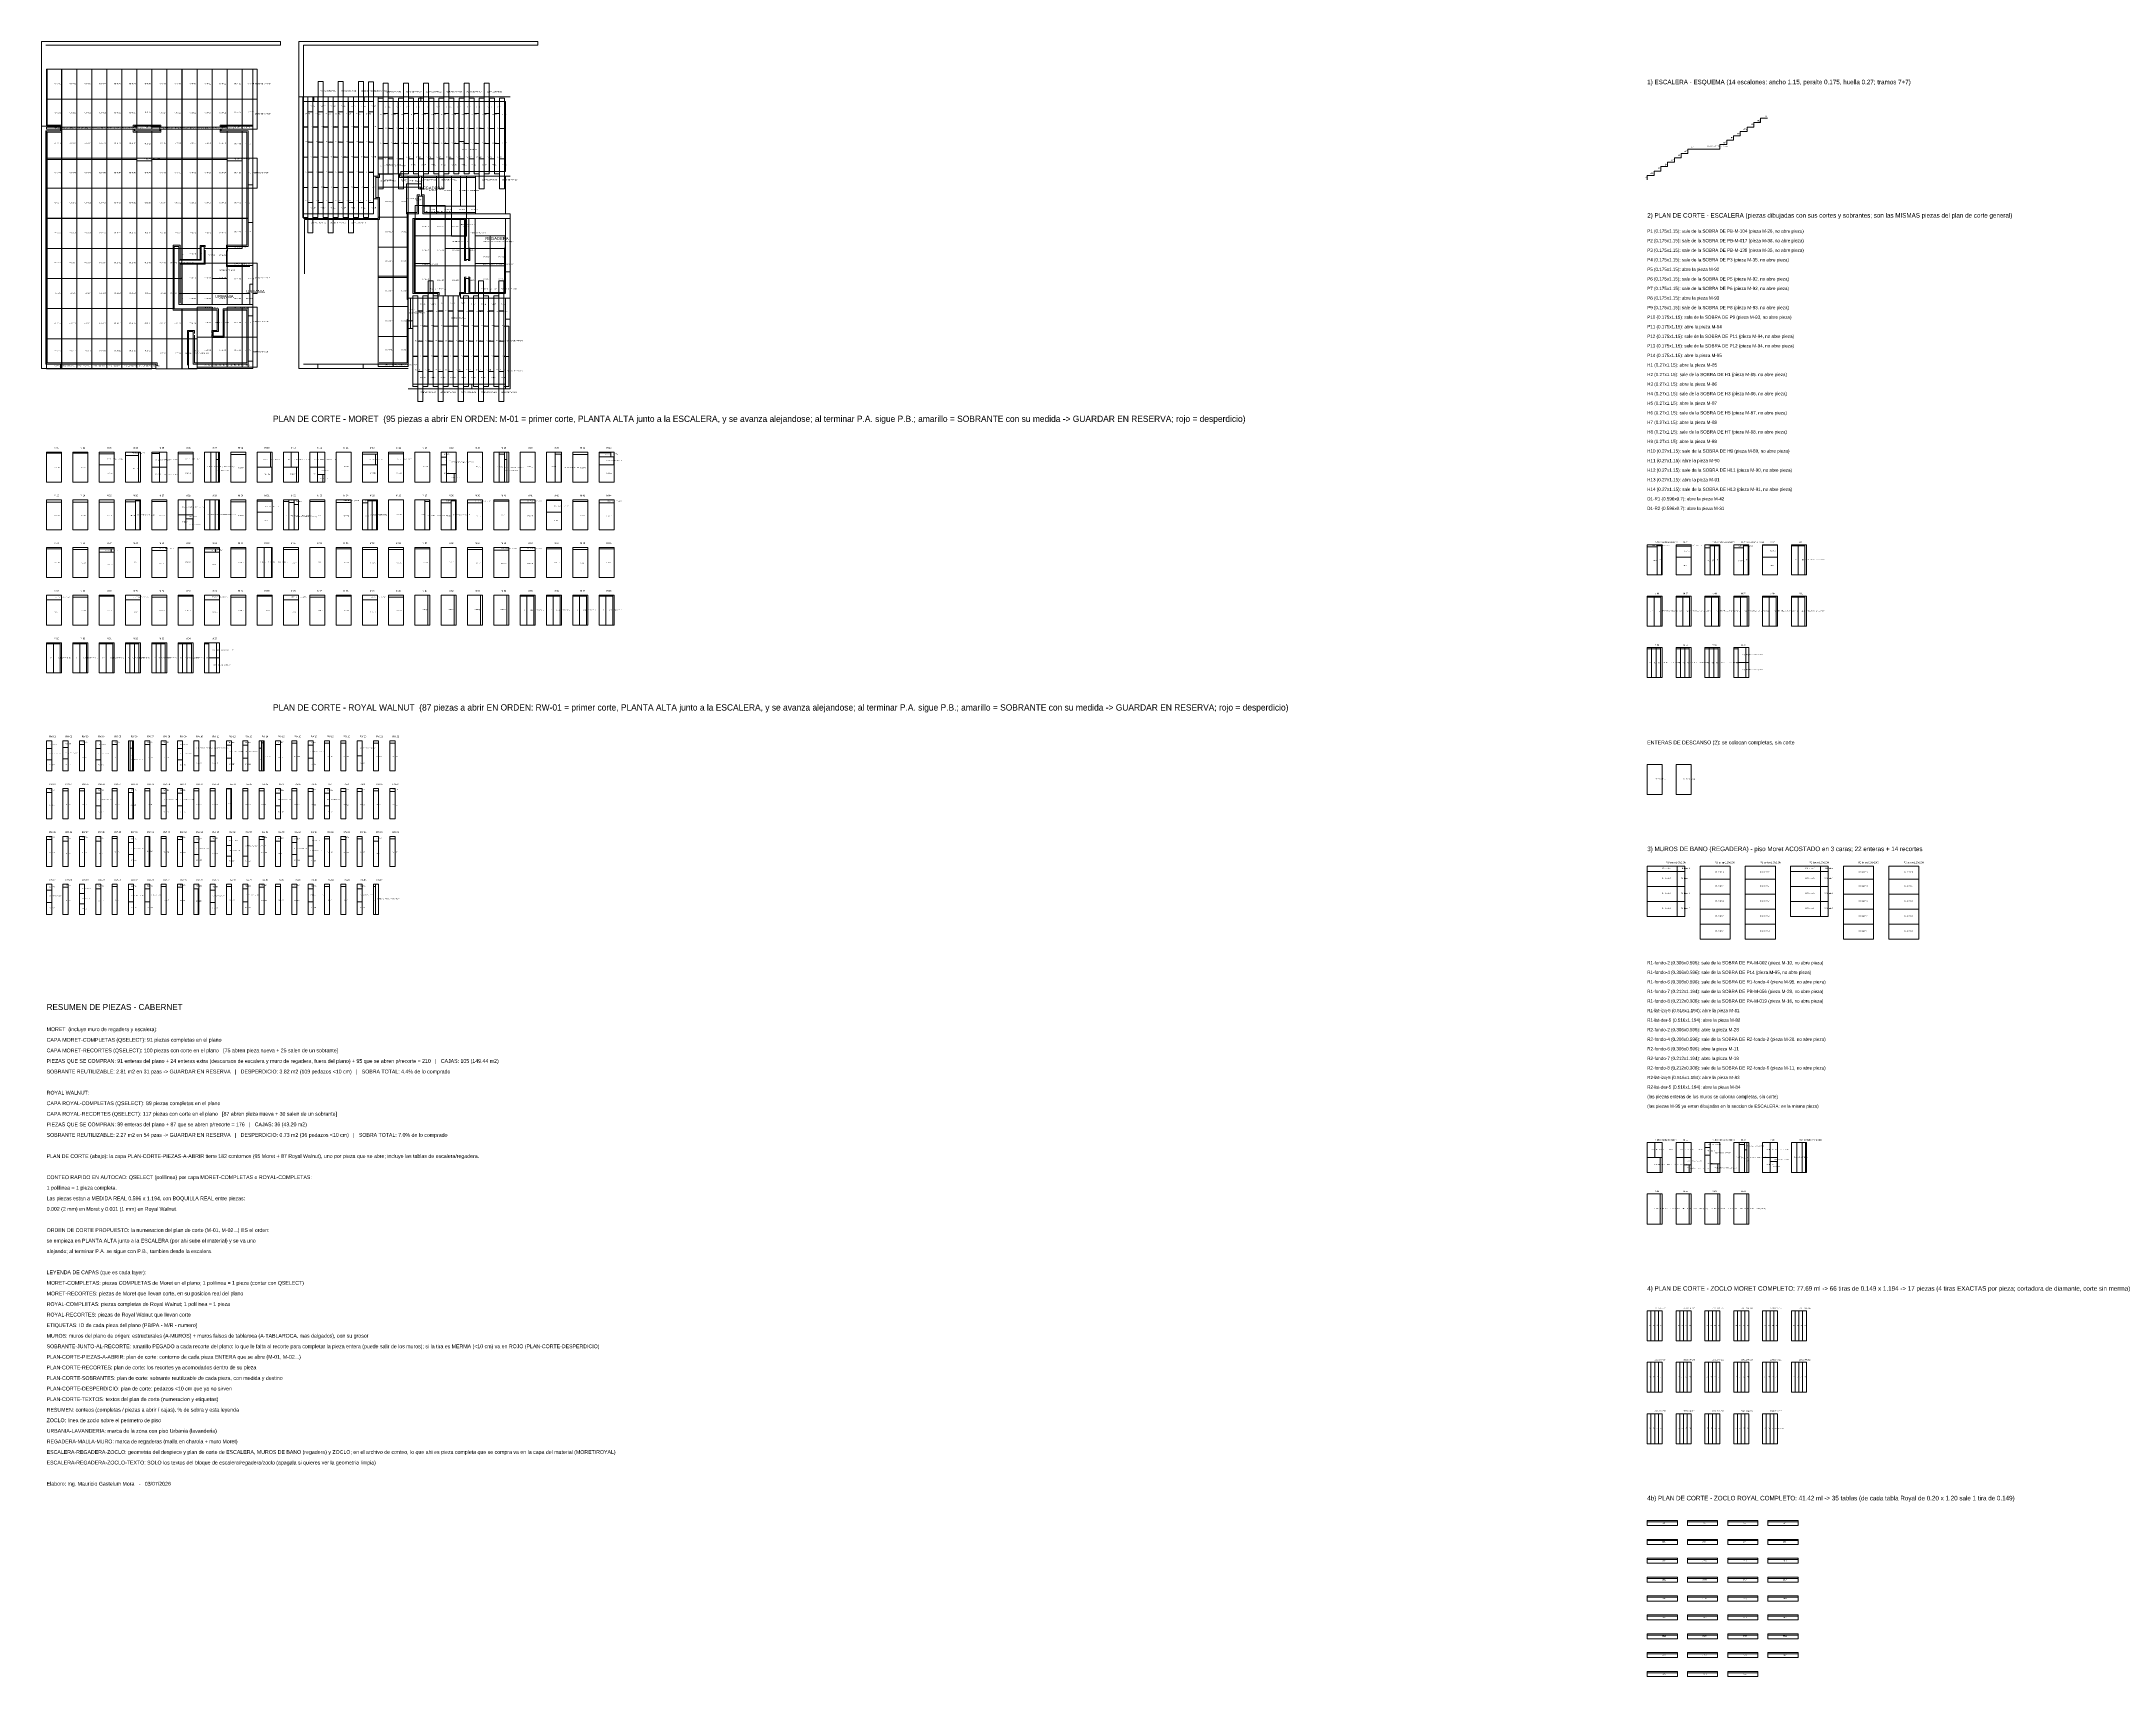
# Model space of a CAD drawing. Header units: metres. Extents: x 489.4 to 571.8, y -144.7 to -79.7.
import ezdxf

# ---------------------------------------------------------------- set-up
doc = ezdxf.new("R2010")
doc.units = ezdxf.units.M
for name, color, linetype, lineweight, plot in [('ESCALERA-REGADERA-ZOCLO', 6, 'Continuous', 0, False), ('ESCALERA-REGADERA-ZOCLO-TEXTO', 7, 'Continuous', 0, False), ('ETIQUETAS', 7, 'Continuous', 0, False), ('MORET-COMPLETAS', 30, 'Continuous', 0, False), ('MORET-RECORTES', 40, 'Continuous', 0, False), ('MUROS', 8, 'Continuous', 0, False), ('PLAN-CORTE-DESPERDICIO', 1, 'Continuous', 0, False), ('PLAN-CORTE-PIEZAS-A-ABRIR', 7, 'Continuous', 0, False), ('PLAN-CORTE-RECORTES', 3, 'Continuous', 0, False), ('PLAN-CORTE-SOBRANTES', 2, 'Continuous', 0, False), ('PLAN-CORTE-TEXTOS', 5, 'Continuous', 0, False), ('REGADERA-MALLA-MURO', 1, 'Continuous', 0, False), ('RESUMEN', 5, 'Continuous', 0, False), ('ROYAL-COMPLETAS', 4, 'Continuous', 0, False), ('ROYAL-RECORTES', 140, 'Continuous', 0, False), ('SOBRANTE-JUNTO-AL-RECORTE', 2, 'Continuous', 0, False), ('URBANIA-LAVANDERIA', 5, 'Continuous', 0, False), ('ZOCLO', 3, 'Continuous', 0, False)]:
    doc.layers.add(name, color=color, linetype=linetype, lineweight=lineweight, plot=plot)

msp = doc.modelspace()

# ---------------------------------------------------------------- linework, layer by layer
at = {"layer": 'ESCALERA-REGADERA-ZOCLO'}
for p, q in [((557.172, -83.285), (557.172, -83.11)), ((557.172, -83.11), (557.442, -83.11)), ((557.442, -83.11), (557.442, -82.935)), ((557.442, -82.935), (557.712, -82.935)), ((557.712, -82.935), (557.712, -82.76)), ((557.712, -82.76), (557.982, -82.76)), ((554.822, -84.16), (554.822, -83.985)), ((554.822, -83.985), (555.092, -83.985)), ((555.092, -83.985), (556.092, -83.985)), ((556.092, -83.985), (556.092, -83.81)), ((556.092, -83.81), (556.362, -83.81)), ((556.362, -83.81), (556.362, -83.635)), ((556.362, -83.635), (556.632, -83.635)), ((556.632, -83.635), (556.632, -83.46)), ((556.632, -83.46), (556.902, -83.46)), ((556.902, -83.46), (556.902, -83.285)), ((556.902, -83.285), (557.172, -83.285)), ((553.472, -85.035), (553.472, -84.86)), ((553.472, -84.86), (553.742, -84.86)), ((553.742, -84.86), (553.742, -84.685)), ((553.742, -84.685), (554.012, -84.685)), ((554.012, -84.685), (554.012, -84.51)), ((554.012, -84.51), (554.282, -84.51)), ((554.282, -84.51), (554.282, -84.335)), ((554.282, -84.335), (554.552, -84.335)), ((554.552, -84.335), (554.552, -84.16)), ((554.552, -84.16), (554.822, -84.16)), ((553.202, -85.21), (553.202, -85.035)), ((553.202, -85.035), (553.472, -85.035))]:
    msp.add_line(p, q, dxfattribs=at)
for points in [[(553.202, -100.904), (553.798, -100.904), (553.798, -99.71), (553.202, -99.71)], [(554.348, -100.904), (554.944, -100.904), (554.944, -99.71), (554.348, -99.71)], [(555.494, -100.904), (556.09, -100.904), (556.09, -99.71), (555.494, -99.71)], [(556.64, -100.904), (557.236, -100.904), (557.236, -99.71), (556.64, -99.71)], [(557.786, -100.904), (558.382, -100.904), (558.382, -99.71), (557.786, -99.71)], [(558.932, -100.904), (559.528, -100.904), (559.528, -99.71), (558.932, -99.71)], [(553.202, -100.904), (553.596, -100.904), (553.596, -99.795), (553.202, -99.795)], [(553.596, -100.904), (553.771, -100.904), (553.771, -99.754), (553.596, -99.754)], [(554.348, -100.204), (554.944, -100.204), (554.944, -99.765), (554.348, -99.765)], [(554.348, -100.904), (554.944, -100.904), (554.944, -100.204), (554.348, -100.204)], [(555.494, -100.904), (555.708, -100.904), (555.708, -99.836), (555.494, -99.836)], [(555.708, -100.904), (555.883, -100.904), (555.883, -99.754), (555.708, -99.754)], [(555.883, -100.904), (556.058, -100.904), (556.058, -99.754), (555.883, -99.754)], [(556.64, -100.904), (557.034, -100.904), (557.034, -99.83), (556.64, -99.83)], [(557.034, -100.904), (557.209, -100.904), (557.209, -99.754), (557.034, -99.754)], [(557.786, -100.204), (558.382, -100.204), (558.382, -99.733), (557.786, -99.733)], [(557.786, -100.904), (558.382, -100.904), (558.382, -100.204), (557.786, -100.204)], [(558.932, -100.904), (559.202, -100.904), (559.202, -99.754), (558.932, -99.754)], [(559.202, -100.904), (559.472, -100.904), (559.472, -99.754), (559.202, -99.754)], [(553.202, -102.948), (553.798, -102.948), (553.798, -101.754), (553.202, -101.754)], [(553.202, -102.948), (553.472, -102.948), (553.472, -101.798), (553.202, -101.798)], [(553.472, -102.948), (553.742, -102.948), (553.742, -101.798), (553.472, -101.798)], [(554.348, -102.948), (554.944, -102.948), (554.944, -101.754), (554.348, -101.754)], [(554.348, -102.948), (554.618, -102.948), (554.618, -101.798), (554.348, -101.798)], [(554.618, -102.948), (554.888, -102.948), (554.888, -101.798), (554.618, -101.798)], [(555.494, -102.948), (556.09, -102.948), (556.09, -101.754), (555.494, -101.754)], [(555.494, -102.948), (555.764, -102.948), (555.764, -101.798), (555.494, -101.798)], [(555.764, -102.948), (556.034, -102.948), (556.034, -101.798), (555.764, -101.798)], [(556.64, -102.948), (557.236, -102.948), (557.236, -101.754), (556.64, -101.754)], [(556.64, -102.948), (556.91, -102.948), (556.91, -101.798), (556.64, -101.798)], [(556.91, -102.948), (557.18, -102.948), (557.18, -101.798), (556.91, -101.798)], [(557.786, -102.948), (558.382, -102.948), (558.382, -101.754), (557.786, -101.754)], [(557.786, -102.948), (558.056, -102.948), (558.056, -101.798), (557.786, -101.798)], [(558.056, -102.948), (558.326, -102.948), (558.326, -101.798), (558.056, -101.798)], [(558.932, -102.948), (559.528, -102.948), (559.528, -101.754), (558.932, -101.754)], [(558.932, -102.948), (559.202, -102.948), (559.202, -101.798), (558.932, -101.798)], [(559.202, -102.948), (559.472, -102.948), (559.472, -101.798), (559.202, -101.798)], [(553.202, -104.992), (553.798, -104.992), (553.798, -103.798), (553.202, -103.798)], [(553.202, -104.992), (553.377, -104.992), (553.377, -103.842), (553.202, -103.842)], [(553.377, -104.992), (553.552, -104.992), (553.552, -103.842), (553.377, -103.842)], [(553.552, -104.992), (553.727, -104.992), (553.727, -103.842), (553.552, -103.842)], [(554.348, -104.992), (554.944, -104.992), (554.944, -103.798), (554.348, -103.798)], [(554.348, -104.992), (554.523, -104.992), (554.523, -103.842), (554.348, -103.842)], [(554.523, -104.992), (554.698, -104.992), (554.698, -103.842), (554.523, -103.842)], [(554.698, -104.992), (554.873, -104.992), (554.873, -103.842), (554.698, -103.842)], [(555.494, -104.992), (556.09, -104.992), (556.09, -103.798), (555.494, -103.798)], [(555.494, -104.992), (555.669, -104.992), (555.669, -103.842), (555.494, -103.842)], [(555.669, -104.992), (555.844, -104.992), (555.844, -103.842), (555.669, -103.842)], [(555.844, -104.992), (556.019, -104.992), (556.019, -103.842), (555.844, -103.842)], [(556.64, -104.992), (557.236, -104.992), (557.236, -103.798), (556.64, -103.798)], [(556.64, -104.992), (556.815, -104.992), (556.815, -103.842), (556.64, -103.842)], [(556.815, -104.396), (557.121, -104.396), (557.121, -103.8), (556.815, -103.8)], [(556.815, -104.992), (557.121, -104.992), (557.121, -104.396), (556.815, -104.396)], [(553.202, -109.636), (553.798, -109.636), (553.798, -108.442), (553.202, -108.442)], [(554.348, -109.636), (554.944, -109.636), (554.944, -108.442), (554.348, -108.442)], [(553.202, -114.486), (554.702, -114.486), (554.702, -112.486), (553.202, -112.486)], [(553.202, -112.698), (554.396, -112.698), (554.396, -112.486), (553.202, -112.486)], [(553.202, -113.294), (554.396, -113.294), (554.396, -112.698), (553.202, -112.698)], [(554.396, -112.698), (554.702, -112.698), (554.702, -112.486), (554.396, -112.486)], [(554.396, -113.294), (554.702, -113.294), (554.702, -112.698), (554.396, -112.698)], [(555.302, -115.386), (556.502, -115.386), (556.502, -112.486), (555.302, -112.486)], [(555.302, -113.002), (556.496, -113.002), (556.496, -112.486), (555.302, -112.486)], [(557.102, -115.386), (558.302, -115.386), (558.302, -112.486), (557.102, -112.486)], [(557.102, -113.002), (558.296, -113.002), (558.296, -112.486), (557.102, -112.486)], [(558.902, -114.486), (560.402, -114.486), (560.402, -112.486), (558.902, -112.486)], [(558.902, -112.698), (560.096, -112.698), (560.096, -112.486), (558.902, -112.486)], [(558.902, -113.294), (560.096, -113.294), (560.096, -112.698), (558.902, -112.698)], [(560.096, -112.698), (560.402, -112.698), (560.402, -112.486), (560.096, -112.486)], [(560.096, -113.294), (560.402, -113.294), (560.402, -112.698), (560.096, -112.698)], [(561.002, -115.386), (562.202, -115.386), (562.202, -112.486), (561.002, -112.486)], [(561.002, -113.002), (562.196, -113.002), (562.196, -112.486), (561.002, -112.486)], [(562.802, -115.386), (564.002, -115.386), (564.002, -112.486), (562.802, -112.486)], [(562.802, -113.002), (563.996, -113.002), (563.996, -112.486), (562.802, -112.486)], [(553.202, -113.89), (554.396, -113.89), (554.396, -113.294), (553.202, -113.294)], [(554.396, -113.89), (554.702, -113.89), (554.702, -113.294), (554.396, -113.294)], [(555.302, -113.598), (556.496, -113.598), (556.496, -113.002), (555.302, -113.002)], [(555.302, -114.194), (556.496, -114.194), (556.496, -113.598), (555.302, -113.598)], [(557.102, -113.598), (558.296, -113.598), (558.296, -113.002), (557.102, -113.002)], [(557.102, -114.194), (558.296, -114.194), (558.296, -113.598), (557.102, -113.598)], [(558.902, -113.89), (560.096, -113.89), (560.096, -113.294), (558.902, -113.294)], [(560.096, -113.89), (560.402, -113.89), (560.402, -113.294), (560.096, -113.294)], [(561.002, -113.598), (562.196, -113.598), (562.196, -113.002), (561.002, -113.002)], [(561.002, -114.194), (562.196, -114.194), (562.196, -113.598), (561.002, -113.598)], [(562.802, -113.598), (563.996, -113.598), (563.996, -113.002), (562.802, -113.002)], [(562.802, -114.194), (563.996, -114.194), (563.996, -113.598), (562.802, -113.598)], [(553.202, -114.486), (554.396, -114.486), (554.396, -113.89), (553.202, -113.89)], [(554.396, -114.486), (554.702, -114.486), (554.702, -113.89), (554.396, -113.89)], [(555.302, -114.79), (556.496, -114.79), (556.496, -114.194), (555.302, -114.194)], [(557.102, -114.79), (558.296, -114.79), (558.296, -114.194), (557.102, -114.194)], [(558.902, -114.486), (560.096, -114.486), (560.096, -113.89), (558.902, -113.89)], [(560.096, -114.486), (560.402, -114.486), (560.402, -113.89), (560.096, -113.89)], [(561.002, -114.79), (562.196, -114.79), (562.196, -114.194), (561.002, -114.194)], [(562.802, -114.79), (563.996, -114.79), (563.996, -114.194), (562.802, -114.194)], [(555.302, -115.386), (556.496, -115.386), (556.496, -114.79), (555.302, -114.79)], [(557.102, -115.386), (558.296, -115.386), (558.296, -114.79), (557.102, -114.79)], [(561.002, -115.386), (562.196, -115.386), (562.196, -114.79), (561.002, -114.79)], [(562.802, -115.386), (563.996, -115.386), (563.996, -114.79), (562.802, -114.79)], [(553.202, -124.66), (553.798, -124.66), (553.798, -123.466), (553.202, -123.466)], [(553.202, -124.064), (553.508, -124.064), (553.508, -123.468), (553.202, -123.468)], [(554.348, -124.66), (554.944, -124.66), (554.944, -123.466), (554.348, -123.466)], [(554.348, -124.064), (554.652, -124.064), (554.652, -123.468), (554.348, -123.468)], [(555.494, -124.66), (556.09, -124.66), (556.09, -123.466), (555.494, -123.466)], [(556.64, -124.66), (557.236, -124.66), (557.236, -123.466), (556.64, -123.466)], [(556.64, -124.66), (556.852, -124.66), (556.852, -123.466), (556.64, -123.466)], [(556.852, -124.66), (557.066, -124.66), (557.066, -123.54), (556.852, -123.54)], [(557.786, -124.66), (558.382, -124.66), (558.382, -123.466), (557.786, -123.466)], [(557.786, -124.064), (558.092, -124.064), (558.092, -123.468), (557.786, -123.468)], [(558.932, -124.66), (559.528, -124.66), (559.528, -123.466), (558.932, -123.466)], [(558.932, -124.66), (559.146, -124.66), (559.146, -123.466), (558.932, -123.466)], [(559.146, -124.66), (559.358, -124.66), (559.358, -123.466), (559.146, -123.466)], [(559.358, -124.66), (559.494, -124.66), (559.494, -123.466), (559.358, -123.466)], [(553.202, -124.66), (553.722, -124.66), (553.722, -124.064), (553.202, -124.064)], [(554.348, -124.66), (554.654, -124.66), (554.654, -124.064), (554.348, -124.064)], [(554.654, -124.66), (554.866, -124.66), (554.866, -124.354), (554.654, -124.354)], [(555.494, -123.973), (555.706, -123.973), (555.706, -123.667), (555.494, -123.667)], [(555.494, -124.66), (555.708, -124.66), (555.708, -123.973), (555.494, -123.973)], [(555.708, -124.66), (556.012, -124.66), (556.012, -124.312), (555.708, -124.312)], [(557.066, -124.66), (557.156, -124.66), (557.156, -123.76), (557.066, -123.76)], [(557.786, -124.66), (558.092, -124.66), (558.092, -124.064), (557.786, -124.064)], [(558.092, -124.66), (558.366, -124.66), (558.366, -124.221), (558.092, -124.221)], [(553.202, -126.704), (553.798, -126.704), (553.798, -125.51), (553.202, -125.51)], [(553.202, -126.704), (553.718, -126.704), (553.718, -125.51), (553.202, -125.51)], [(554.348, -126.704), (554.944, -126.704), (554.944, -125.51), (554.348, -125.51)], [(554.348, -126.704), (554.864, -126.704), (554.864, -125.51), (554.348, -125.51)], [(555.494, -126.704), (556.09, -126.704), (556.09, -125.51), (555.494, -125.51)], [(555.494, -126.704), (556.01, -126.704), (556.01, -125.51), (555.494, -125.51)], [(556.64, -126.704), (557.236, -126.704), (557.236, -125.51), (556.64, -125.51)], [(556.64, -126.704), (557.156, -126.704), (557.156, -125.51), (556.64, -125.51)], [(553.202, -131.348), (553.798, -131.348), (553.798, -130.154), (553.202, -130.154)], [(553.202, -131.348), (553.351, -131.348), (553.351, -130.154), (553.202, -130.154)], [(553.351, -131.348), (553.5, -131.348), (553.5, -130.154), (553.351, -130.154)], [(553.5, -131.348), (553.649, -131.348), (553.649, -130.154), (553.5, -130.154)], [(553.649, -131.348), (553.798, -131.348), (553.798, -130.154), (553.649, -130.154)], [(554.348, -131.348), (554.944, -131.348), (554.944, -130.154), (554.348, -130.154)], [(554.348, -131.348), (554.497, -131.348), (554.497, -130.154), (554.348, -130.154)], [(554.497, -131.348), (554.646, -131.348), (554.646, -130.154), (554.497, -130.154)], [(554.646, -131.348), (554.795, -131.348), (554.795, -130.154), (554.646, -130.154)], [(554.795, -131.348), (554.944, -131.348), (554.944, -130.154), (554.795, -130.154)], [(555.494, -131.348), (556.09, -131.348), (556.09, -130.154), (555.494, -130.154)], [(555.494, -131.348), (555.643, -131.348), (555.643, -130.154), (555.494, -130.154)], [(555.643, -131.348), (555.792, -131.348), (555.792, -130.154), (555.643, -130.154)], [(555.792, -131.348), (555.941, -131.348), (555.941, -130.154), (555.792, -130.154)], [(555.941, -131.348), (556.09, -131.348), (556.09, -130.154), (555.941, -130.154)], [(556.64, -131.348), (557.236, -131.348), (557.236, -130.154), (556.64, -130.154)], [(556.64, -131.348), (556.789, -131.348), (556.789, -130.154), (556.64, -130.154)], [(556.789, -131.348), (556.938, -131.348), (556.938, -130.154), (556.789, -130.154)], [(556.938, -131.348), (557.087, -131.348), (557.087, -130.154), (556.938, -130.154)], [(557.087, -131.348), (557.236, -131.348), (557.236, -130.154), (557.087, -130.154)], [(557.786, -131.348), (558.382, -131.348), (558.382, -130.154), (557.786, -130.154)], [(557.786, -131.348), (557.935, -131.348), (557.935, -130.154), (557.786, -130.154)], [(557.935, -131.348), (558.084, -131.348), (558.084, -130.154), (557.935, -130.154)], [(558.084, -131.348), (558.233, -131.348), (558.233, -130.154), (558.084, -130.154)], [(558.233, -131.348), (558.382, -131.348), (558.382, -130.154), (558.233, -130.154)], [(558.932, -131.348), (559.528, -131.348), (559.528, -130.154), (558.932, -130.154)], [(558.932, -131.348), (559.081, -131.348), (559.081, -130.154), (558.932, -130.154)], [(559.081, -131.348), (559.23, -131.348), (559.23, -130.154), (559.081, -130.154)], [(559.23, -131.348), (559.379, -131.348), (559.379, -130.154), (559.23, -130.154)], [(559.379, -131.348), (559.528, -131.348), (559.528, -130.154), (559.379, -130.154)], [(553.202, -133.392), (553.798, -133.392), (553.798, -132.198), (553.202, -132.198)], [(553.202, -133.392), (553.351, -133.392), (553.351, -132.198), (553.202, -132.198)], [(553.351, -133.392), (553.5, -133.392), (553.5, -132.198), (553.351, -132.198)], [(553.5, -133.392), (553.649, -133.392), (553.649, -132.198), (553.5, -132.198)], [(553.649, -133.392), (553.798, -133.392), (553.798, -132.198), (553.649, -132.198)], [(554.348, -133.392), (554.944, -133.392), (554.944, -132.198), (554.348, -132.198)], [(554.348, -133.392), (554.497, -133.392), (554.497, -132.198), (554.348, -132.198)], [(554.497, -133.392), (554.646, -133.392), (554.646, -132.198), (554.497, -132.198)], [(554.646, -133.392), (554.795, -133.392), (554.795, -132.198), (554.646, -132.198)], [(554.795, -133.392), (554.944, -133.392), (554.944, -132.198), (554.795, -132.198)], [(555.494, -133.392), (556.09, -133.392), (556.09, -132.198), (555.494, -132.198)], [(555.494, -133.392), (555.643, -133.392), (555.643, -132.198), (555.494, -132.198)], [(555.643, -133.392), (555.792, -133.392), (555.792, -132.198), (555.643, -132.198)], [(555.792, -133.392), (555.941, -133.392), (555.941, -132.198), (555.792, -132.198)], [(555.941, -133.392), (556.09, -133.392), (556.09, -132.198), (555.941, -132.198)], [(556.64, -133.392), (557.236, -133.392), (557.236, -132.198), (556.64, -132.198)], [(556.64, -133.392), (556.789, -133.392), (556.789, -132.198), (556.64, -132.198)], [(556.789, -133.392), (556.938, -133.392), (556.938, -132.198), (556.789, -132.198)], [(556.938, -133.392), (557.087, -133.392), (557.087, -132.198), (556.938, -132.198)], [(557.087, -133.392), (557.236, -133.392), (557.236, -132.198), (557.087, -132.198)], [(557.786, -133.392), (558.382, -133.392), (558.382, -132.198), (557.786, -132.198)], [(557.786, -133.392), (557.935, -133.392), (557.935, -132.198), (557.786, -132.198)], [(557.935, -133.392), (558.084, -133.392), (558.084, -132.198), (557.935, -132.198)], [(558.084, -133.392), (558.233, -133.392), (558.233, -132.198), (558.084, -132.198)], [(558.233, -133.392), (558.382, -133.392), (558.382, -132.198), (558.233, -132.198)], [(558.932, -133.392), (559.528, -133.392), (559.528, -132.198), (558.932, -132.198)], [(558.932, -133.392), (559.081, -133.392), (559.081, -132.198), (558.932, -132.198)], [(559.081, -133.392), (559.23, -133.392), (559.23, -132.198), (559.081, -132.198)], [(559.23, -133.392), (559.379, -133.392), (559.379, -132.198), (559.23, -132.198)], [(559.379, -133.392), (559.528, -133.392), (559.528, -132.198), (559.379, -132.198)], [(553.202, -135.436), (553.798, -135.436), (553.798, -134.242), (553.202, -134.242)], [(553.202, -135.436), (553.351, -135.436), (553.351, -134.242), (553.202, -134.242)], [(553.351, -135.436), (553.5, -135.436), (553.5, -134.242), (553.351, -134.242)], [(553.5, -135.436), (553.649, -135.436), (553.649, -134.242), (553.5, -134.242)], [(553.649, -135.436), (553.798, -135.436), (553.798, -134.242), (553.649, -134.242)], [(554.348, -135.436), (554.944, -135.436), (554.944, -134.242), (554.348, -134.242)], [(554.348, -135.436), (554.497, -135.436), (554.497, -134.242), (554.348, -134.242)], [(554.497, -135.436), (554.646, -135.436), (554.646, -134.242), (554.497, -134.242)], [(554.646, -135.436), (554.795, -135.436), (554.795, -134.242), (554.646, -134.242)], [(554.795, -135.436), (554.944, -135.436), (554.944, -134.242), (554.795, -134.242)], [(555.494, -135.436), (556.09, -135.436), (556.09, -134.242), (555.494, -134.242)], [(555.494, -135.436), (555.643, -135.436), (555.643, -134.242), (555.494, -134.242)], [(555.643, -135.436), (555.792, -135.436), (555.792, -134.242), (555.643, -134.242)], [(555.792, -135.436), (555.941, -135.436), (555.941, -134.242), (555.792, -134.242)], [(555.941, -135.436), (556.09, -135.436), (556.09, -134.242), (555.941, -134.242)], [(556.64, -135.436), (557.236, -135.436), (557.236, -134.242), (556.64, -134.242)], [(556.64, -135.436), (556.789, -135.436), (556.789, -134.242), (556.64, -134.242)], [(556.789, -135.436), (556.938, -135.436), (556.938, -134.242), (556.789, -134.242)], [(556.938, -135.436), (557.087, -135.436), (557.087, -134.242), (556.938, -134.242)], [(557.087, -135.436), (557.236, -135.436), (557.236, -134.242), (557.087, -134.242)], [(557.786, -135.436), (558.382, -135.436), (558.382, -134.242), (557.786, -134.242)], [(557.786, -135.436), (557.935, -135.436), (557.935, -134.242), (557.786, -134.242)], [(557.935, -135.436), (558.084, -135.436), (558.084, -134.242), (557.935, -134.242)], [(553.202, -138.686), (554.402, -138.686), (554.402, -138.486), (553.202, -138.486)], [(553.202, -138.686), (554.402, -138.686), (554.402, -138.537), (553.202, -138.537)], [(553.202, -139.436), (554.402, -139.436), (554.402, -139.236), (553.202, -139.236)], [(553.202, -139.436), (554.402, -139.436), (554.402, -139.287), (553.202, -139.287)], [(554.802, -138.686), (556.002, -138.686), (556.002, -138.486), (554.802, -138.486)], [(554.802, -138.686), (556.002, -138.686), (556.002, -138.537), (554.802, -138.537)], [(554.802, -139.436), (556.002, -139.436), (556.002, -139.236), (554.802, -139.236)], [(554.802, -139.436), (556.002, -139.436), (556.002, -139.287), (554.802, -139.287)], [(556.402, -138.686), (557.602, -138.686), (557.602, -138.486), (556.402, -138.486)], [(556.402, -138.686), (557.602, -138.686), (557.602, -138.537), (556.402, -138.537)], [(556.402, -139.436), (557.602, -139.436), (557.602, -139.236), (556.402, -139.236)], [(556.402, -139.436), (557.602, -139.436), (557.602, -139.287), (556.402, -139.287)], [(558.002, -138.686), (559.202, -138.686), (559.202, -138.486), (558.002, -138.486)], [(558.002, -138.686), (559.202, -138.686), (559.202, -138.537), (558.002, -138.537)], [(558.002, -139.436), (559.202, -139.436), (559.202, -139.236), (558.002, -139.236)], [(558.002, -139.436), (559.202, -139.436), (559.202, -139.287), (558.002, -139.287)], [(553.202, -140.186), (554.402, -140.186), (554.402, -139.986), (553.202, -139.986)], [(553.202, -140.186), (554.402, -140.186), (554.402, -140.037), (553.202, -140.037)], [(554.802, -140.186), (556.002, -140.186), (556.002, -139.986), (554.802, -139.986)], [(554.802, -140.186), (556.002, -140.186), (556.002, -140.037), (554.802, -140.037)], [(556.402, -140.186), (557.602, -140.186), (557.602, -139.986), (556.402, -139.986)], [(556.402, -140.186), (557.602, -140.186), (557.602, -140.037), (556.402, -140.037)], [(558.002, -140.186), (559.202, -140.186), (559.202, -139.986), (558.002, -139.986)], [(558.002, -140.186), (559.202, -140.186), (559.202, -140.037), (558.002, -140.037)], [(553.202, -140.936), (554.402, -140.936), (554.402, -140.736), (553.202, -140.736)], [(553.202, -140.936), (554.402, -140.936), (554.402, -140.787), (553.202, -140.787)], [(554.802, -140.936), (556.002, -140.936), (556.002, -140.736), (554.802, -140.736)], [(554.802, -140.936), (556.002, -140.936), (556.002, -140.787), (554.802, -140.787)], [(556.402, -140.936), (557.602, -140.936), (557.602, -140.736), (556.402, -140.736)], [(556.402, -140.936), (557.602, -140.936), (557.602, -140.787), (556.402, -140.787)], [(558.002, -140.936), (559.202, -140.936), (559.202, -140.736), (558.002, -140.736)], [(558.002, -140.936), (559.202, -140.936), (559.202, -140.787), (558.002, -140.787)], [(553.202, -141.686), (554.402, -141.686), (554.402, -141.486), (553.202, -141.486)], [(553.202, -141.686), (554.402, -141.686), (554.402, -141.537), (553.202, -141.537)], [(554.802, -141.686), (556.002, -141.686), (556.002, -141.486), (554.802, -141.486)], [(554.802, -141.686), (556.002, -141.686), (556.002, -141.537), (554.802, -141.537)], [(556.402, -141.686), (557.602, -141.686), (557.602, -141.486), (556.402, -141.486)], [(556.402, -141.686), (557.602, -141.686), (557.602, -141.537), (556.402, -141.537)], [(558.002, -141.686), (559.202, -141.686), (559.202, -141.486), (558.002, -141.486)], [(558.002, -141.686), (559.202, -141.686), (559.202, -141.537), (558.002, -141.537)], [(553.202, -142.436), (554.402, -142.436), (554.402, -142.236), (553.202, -142.236)], [(553.202, -142.436), (554.402, -142.436), (554.402, -142.287), (553.202, -142.287)], [(554.802, -142.436), (556.002, -142.436), (556.002, -142.236), (554.802, -142.236)], [(554.802, -142.436), (556.002, -142.436), (556.002, -142.287), (554.802, -142.287)], [(556.402, -142.436), (557.602, -142.436), (557.602, -142.236), (556.402, -142.236)], [(556.402, -142.436), (557.602, -142.436), (557.602, -142.287), (556.402, -142.287)], [(558.002, -142.436), (559.202, -142.436), (559.202, -142.236), (558.002, -142.236)], [(558.002, -142.436), (559.202, -142.436), (559.202, -142.287), (558.002, -142.287)], [(553.202, -143.186), (554.402, -143.186), (554.402, -142.986), (553.202, -142.986)], [(553.202, -143.186), (554.402, -143.186), (554.402, -143.037), (553.202, -143.037)], [(554.802, -143.186), (556.002, -143.186), (556.002, -142.986), (554.802, -142.986)], [(554.802, -143.186), (556.002, -143.186), (556.002, -143.037), (554.802, -143.037)], [(556.402, -143.186), (557.602, -143.186), (557.602, -142.986), (556.402, -142.986)], [(556.402, -143.186), (557.602, -143.186), (557.602, -143.037), (556.402, -143.037)], [(558.002, -143.186), (559.202, -143.186), (559.202, -142.986), (558.002, -142.986)], [(558.002, -143.186), (559.202, -143.186), (559.202, -143.037), (558.002, -143.037)], [(553.202, -143.936), (554.402, -143.936), (554.402, -143.736), (553.202, -143.736)], [(553.202, -143.936), (554.402, -143.936), (554.402, -143.787), (553.202, -143.787)], [(554.802, -143.936), (556.002, -143.936), (556.002, -143.736), (554.802, -143.736)], [(554.802, -143.936), (556.002, -143.936), (556.002, -143.787), (554.802, -143.787)], [(556.402, -143.936), (557.602, -143.936), (557.602, -143.736), (556.402, -143.736)], [(556.402, -143.936), (557.602, -143.936), (557.602, -143.787), (556.402, -143.787)], [(558.002, -143.936), (559.202, -143.936), (559.202, -143.736), (558.002, -143.736)], [(558.002, -143.936), (559.202, -143.936), (559.202, -143.787), (558.002, -143.787)], [(553.202, -144.686), (554.402, -144.686), (554.402, -144.486), (553.202, -144.486)], [(553.202, -144.686), (554.402, -144.686), (554.402, -144.537), (553.202, -144.537)], [(554.802, -144.686), (556.002, -144.686), (556.002, -144.486), (554.802, -144.486)], [(554.802, -144.686), (556.002, -144.686), (556.002, -144.537), (554.802, -144.537)], [(556.402, -144.686), (557.602, -144.686), (557.602, -144.486), (556.402, -144.486)], [(556.402, -144.686), (557.602, -144.686), (557.602, -144.537), (556.402, -144.537)]]:
    msp.add_lwpolyline(points, close=True, dxfattribs=at)
at = {"layer": 'MORET-COMPLETAS'}
for points in [[(489.565, -82.004), (490.161, -82.004), (490.161, -80.81), (489.565, -80.81)], [(490.163, -82.004), (490.759, -82.004), (490.759, -80.81), (490.163, -80.81)], [(490.761, -82.004), (491.357, -82.004), (491.357, -80.81), (490.761, -80.81)], [(491.359, -82.004), (491.955, -82.004), (491.955, -80.81), (491.359, -80.81)], [(491.957, -82.004), (492.553, -82.004), (492.553, -80.81), (491.957, -80.81)], [(492.555, -82.004), (493.151, -82.004), (493.151, -80.81), (492.555, -80.81)], [(493.153, -82.004), (493.749, -82.004), (493.749, -80.81), (493.153, -80.81)], [(493.751, -82.004), (494.347, -82.004), (494.347, -80.81), (493.751, -80.81)], [(494.349, -82.004), (494.945, -82.004), (494.945, -80.81), (494.349, -80.81)], [(494.947, -82.004), (495.543, -82.004), (495.543, -80.81), (494.947, -80.81)], [(495.545, -82.004), (496.141, -82.004), (496.141, -80.81), (495.545, -80.81)], [(496.143, -82.004), (496.739, -82.004), (496.739, -80.81), (496.143, -80.81)], [(496.741, -82.004), (497.337, -82.004), (497.337, -80.81), (496.741, -80.81)], [(489.565, -85.541), (490.161, -85.541), (490.161, -84.347), (489.565, -84.347)], [(490.163, -85.541), (490.759, -85.541), (490.759, -84.347), (490.163, -84.347)], [(490.761, -85.541), (491.357, -85.541), (491.357, -84.347), (490.761, -84.347)], [(491.359, -85.541), (491.955, -85.541), (491.955, -84.347), (491.359, -84.347)], [(491.957, -85.541), (492.553, -85.541), (492.553, -84.347), (491.957, -84.347)], [(492.555, -85.541), (493.151, -85.541), (493.151, -84.347), (492.555, -84.347)], [(493.153, -85.541), (493.749, -85.541), (493.749, -84.347), (493.153, -84.347)], [(493.751, -85.541), (494.347, -85.541), (494.347, -84.347), (493.751, -84.347)], [(494.349, -85.541), (494.945, -85.541), (494.945, -84.347), (494.349, -84.347)], [(494.947, -85.541), (495.543, -85.541), (495.543, -84.347), (494.947, -84.347)], [(495.545, -85.541), (496.141, -85.541), (496.141, -84.347), (495.545, -84.347)], [(496.143, -85.541), (496.739, -85.541), (496.739, -84.347), (496.143, -84.347)], [(496.741, -85.541), (497.337, -85.541), (497.337, -84.347), (496.741, -84.347)], [(489.565, -86.737), (490.161, -86.737), (490.161, -85.543), (489.565, -85.543)], [(490.163, -86.737), (490.759, -86.737), (490.759, -85.543), (490.163, -85.543)], [(490.761, -86.737), (491.357, -86.737), (491.357, -85.543), (490.761, -85.543)], [(491.359, -86.737), (491.955, -86.737), (491.955, -85.543), (491.359, -85.543)], [(491.957, -86.737), (492.553, -86.737), (492.553, -85.543), (491.957, -85.543)], [(492.555, -86.737), (493.151, -86.737), (493.151, -85.543), (492.555, -85.543)], [(493.153, -86.737), (493.749, -86.737), (493.749, -85.543), (493.153, -85.543)], [(493.751, -86.737), (494.347, -86.737), (494.347, -85.543), (493.751, -85.543)], [(494.349, -86.737), (494.945, -86.737), (494.945, -85.543), (494.349, -85.543)], [(494.947, -86.737), (495.543, -86.737), (495.543, -85.543), (494.947, -85.543)], [(495.545, -86.737), (496.141, -86.737), (496.141, -85.543), (495.545, -85.543)], [(496.143, -86.737), (496.739, -86.737), (496.739, -85.543), (496.143, -85.543)], [(496.741, -86.737), (497.337, -86.737), (497.337, -85.543), (496.741, -85.543)], [(502.747, -86.692), (503.343, -86.692), (503.343, -85.498), (502.747, -85.498)], [(503.345, -86.692), (503.941, -86.692), (503.941, -85.498), (503.345, -85.498)], [(505.067, -86.254), (505.663, -86.254), (505.663, -85.06), (505.067, -85.06)], [(505.665, -86.254), (506.261, -86.254), (506.261, -85.06), (505.665, -85.06)], [(489.565, -87.933), (490.161, -87.933), (490.161, -86.739), (489.565, -86.739)], [(490.163, -87.933), (490.759, -87.933), (490.759, -86.739), (490.163, -86.739)], [(490.761, -87.933), (491.357, -87.933), (491.357, -86.739), (490.761, -86.739)], [(491.359, -87.933), (491.955, -87.933), (491.955, -86.739), (491.359, -86.739)], [(491.957, -87.933), (492.553, -87.933), (492.553, -86.739), (491.957, -86.739)], [(492.555, -87.933), (493.151, -87.933), (493.151, -86.739), (492.555, -86.739)], [(493.153, -87.933), (493.749, -87.933), (493.749, -86.739), (493.153, -86.739)], [(493.751, -87.933), (494.347, -87.933), (494.347, -86.739), (493.751, -86.739)], [(494.947, -87.933), (495.543, -87.933), (495.543, -86.739), (494.947, -86.739)], [(496.143, -87.933), (496.739, -87.933), (496.739, -86.739), (496.143, -86.739)], [(502.747, -87.888), (503.343, -87.888), (503.343, -86.694), (502.747, -86.694)], [(503.345, -87.888), (503.941, -87.888), (503.941, -86.694), (503.345, -86.694)], [(489.565, -89.129), (490.161, -89.129), (490.161, -87.935), (489.565, -87.935)], [(490.163, -89.129), (490.759, -89.129), (490.759, -87.935), (490.163, -87.935)], [(490.761, -89.129), (491.357, -89.129), (491.357, -87.935), (490.761, -87.935)], [(491.359, -89.129), (491.955, -89.129), (491.955, -87.935), (491.359, -87.935)], [(491.957, -89.129), (492.553, -89.129), (492.553, -87.935), (491.957, -87.935)], [(492.555, -89.129), (493.151, -89.129), (493.151, -87.935), (492.555, -87.935)], [(493.153, -89.129), (493.749, -89.129), (493.749, -87.935), (493.153, -87.935)], [(493.751, -89.129), (494.347, -89.129), (494.347, -87.935), (493.751, -87.935)], [(504.214, -88.624), (504.81, -88.624), (504.81, -87.43), (504.214, -87.43)], [(504.812, -88.624), (505.408, -88.624), (505.408, -87.43), (504.812, -87.43)], [(505.41, -88.624), (506.006, -88.624), (506.006, -87.43), (505.41, -87.43)], [(494.947, -89.719), (495.543, -89.719), (495.543, -88.525), (494.947, -88.525)], [(495.545, -89.719), (496.141, -89.719), (496.141, -88.525), (495.545, -88.525)], [(496.143, -89.719), (496.739, -89.719), (496.739, -88.525), (496.143, -88.525)], [(505.41, -89.82), (506.006, -89.82), (506.006, -88.626), (505.41, -88.626)], [(489.565, -90.325), (490.161, -90.325), (490.161, -89.131), (489.565, -89.131)], [(490.163, -90.325), (490.759, -90.325), (490.759, -89.131), (490.163, -89.131)], [(490.761, -90.325), (491.357, -90.325), (491.357, -89.131), (490.761, -89.131)], [(491.359, -90.325), (491.955, -90.325), (491.955, -89.131), (491.359, -89.131)], [(491.957, -90.325), (492.553, -90.325), (492.553, -89.131), (491.957, -89.131)], [(492.555, -90.325), (493.151, -90.325), (493.151, -89.131), (492.555, -89.131)], [(493.153, -90.325), (493.749, -90.325), (493.749, -89.131), (493.153, -89.131)], [(493.751, -90.325), (494.347, -90.325), (494.347, -89.131), (493.751, -89.131)], [(502.747, -90.236), (503.343, -90.236), (503.343, -89.042), (502.747, -89.042)], [(503.345, -90.236), (503.941, -90.236), (503.941, -89.042), (503.345, -89.042)], [(489.565, -91.521), (490.161, -91.521), (490.161, -90.327), (489.565, -90.327)], [(490.163, -91.521), (490.759, -91.521), (490.759, -90.327), (490.163, -90.327)], [(490.761, -91.521), (491.357, -91.521), (491.357, -90.327), (490.761, -90.327)], [(491.359, -91.521), (491.955, -91.521), (491.955, -90.327), (491.359, -90.327)], [(491.957, -91.521), (492.553, -91.521), (492.553, -90.327), (491.957, -90.327)], [(492.555, -91.521), (493.151, -91.521), (493.151, -90.327), (492.555, -90.327)], [(493.153, -91.521), (493.749, -91.521), (493.749, -90.327), (493.153, -90.327)], [(493.751, -91.521), (494.347, -91.521), (494.347, -90.327), (493.751, -90.327)], [(502.747, -91.432), (503.343, -91.432), (503.343, -90.238), (502.747, -90.238)], [(503.345, -91.432), (503.941, -91.432), (503.941, -90.238), (503.345, -90.238)], [(494.349, -92.717), (494.945, -92.717), (494.945, -91.523), (494.349, -91.523)]]:
    msp.add_lwpolyline(points, close=True, dxfattribs=at)
at = {"layer": 'MORET-RECORTES'}
for points in [[(497.339, -82.004), (497.759, -82.004), (497.759, -80.81), (497.339, -80.81)], [(489.565, -82.006), (490.161, -82.006), (490.161, -83.12), (490.109, -83.12), (490.109, -83.08), (489.565, -83.08)], [(490.163, -83.12), (490.759, -83.12), (490.759, -82.006), (490.163, -82.006)], [(490.761, -83.12), (491.357, -83.12), (491.357, -82.006), (490.761, -82.006)], [(491.359, -83.12), (491.955, -83.12), (491.955, -82.006), (491.359, -82.006)], [(491.957, -83.12), (492.553, -83.12), (492.553, -82.006), (491.957, -82.006)], [(492.555, -83.12), (492.555, -82.006), (493.151, -82.006), (493.151, -83.08), (493.059, -83.08), (493.059, -83.12)], [(493.153, -83.08), (493.749, -83.08), (493.749, -82.006), (493.153, -82.006)], [(493.751, -82.006), (494.347, -82.006), (494.347, -83.12), (494.059, -83.12), (494.059, -83.08), (493.751, -83.08)], [(494.349, -83.12), (494.945, -83.12), (494.945, -82.006), (494.349, -82.006)], [(494.947, -83.12), (495.543, -83.12), (495.543, -82.006), (494.947, -82.006)], [(495.545, -83.12), (496.141, -83.12), (496.141, -82.006), (495.545, -82.006)], [(496.143, -83.12), (496.143, -82.006), (496.739, -82.006), (496.739, -83.08), (496.509, -83.08), (496.509, -83.12)], [(496.741, -83.08), (497.337, -83.08), (497.337, -82.006), (496.741, -82.006)], [(497.339, -83.08), (497.759, -83.08), (497.759, -82.006), (497.339, -82.006)], [(490.161, -83.2), (490.161, -84.345), (489.565, -84.345), (489.565, -83.26), (490.109, -83.26), (490.109, -83.2)], [(490.163, -84.345), (490.759, -84.345), (490.759, -83.2), (490.163, -83.2)], [(490.761, -84.345), (491.357, -84.345), (491.357, -83.2), (490.761, -83.2)], [(491.359, -84.345), (491.955, -84.345), (491.955, -83.2), (491.359, -83.2)], [(491.957, -84.345), (492.553, -84.345), (492.553, -83.2), (491.957, -83.2)], [(493.151, -84.345), (492.555, -84.345), (492.555, -83.2), (493.059, -83.2), (493.059, -83.26), (493.151, -83.26)], [(494.347, -83.2), (494.347, -84.345), (493.751, -84.345), (493.751, -83.26), (494.059, -83.26), (494.059, -83.2)], [(494.349, -84.345), (494.945, -84.345), (494.945, -83.2), (494.349, -83.2)], [(494.947, -84.345), (495.543, -84.345), (495.543, -83.2), (494.947, -83.2)], [(495.545, -84.345), (496.141, -84.345), (496.141, -83.2), (495.545, -83.2)], [(496.739, -84.345), (496.143, -84.345), (496.143, -83.2), (496.509, -83.2), (496.509, -83.26), (496.739, -83.26)], [(493.153, -84.345), (493.749, -84.345), (493.749, -83.26), (493.153, -83.26)], [(496.741, -84.345), (497.337, -84.345), (497.337, -83.26), (496.741, -83.26)], [(497.339, -84.345), (497.579, -84.345), (497.579, -83.26), (497.339, -83.26)], [(497.339, -85.541), (497.579, -85.541), (497.579, -84.347), (497.339, -84.347)], [(497.339, -86.737), (497.579, -86.737), (497.579, -85.543), (497.339, -85.543)], [(502.654, -85.96), (502.745, -85.96), (502.745, -85.06), (502.654, -85.06)], [(502.747, -85.496), (503.343, -85.496), (503.343, -84.978), (502.747, -84.978)], [(503.941, -85.496), (503.345, -85.496), (503.345, -84.971), (503.644, -84.971), (503.644, -85.06), (503.941, -85.06)], [(503.943, -85.496), (504.467, -85.496), (504.467, -85.06), (503.943, -85.06)], [(503.943, -86.56), (503.943, -85.498), (504.467, -85.498), (504.467, -85.86), (504.344, -85.86), (504.344, -86.56)], [(504.469, -85.06), (505.065, -85.06), (505.065, -86.254), (504.524, -86.254), (504.524, -85.86), (504.469, -85.86)], [(506.263, -86.254), (506.614, -86.254), (506.614, -85.06), (506.263, -85.06)], [(504.524, -86.56), (505.065, -86.56), (505.065, -86.256), (504.524, -86.256)], [(505.067, -86.56), (505.663, -86.56), (505.663, -86.256), (505.067, -86.256)], [(505.665, -86.56), (506.261, -86.56), (506.261, -86.256), (505.665, -86.256)], [(506.263, -86.56), (506.614, -86.56), (506.614, -86.256), (506.263, -86.256)], [(494.349, -87.933), (494.349, -86.739), (494.945, -86.739), (494.945, -87.933), (494.819, -87.933), (494.819, -87.86), (494.639, -87.86), (494.639, -87.933)], [(495.545, -87.933), (495.545, -86.739), (496.141, -86.739), (496.141, -87.933), (495.829, -87.933), (495.829, -87.86), (495.709, -87.86), (495.709, -87.933)], [(496.741, -87.86), (497.337, -87.86), (497.337, -86.739), (496.741, -86.739)], [(497.339, -87.86), (497.579, -87.86), (497.579, -86.739), (497.339, -86.739)], [(504.214, -87.428), (504.81, -87.428), (504.81, -86.74), (504.214, -86.74)], [(504.812, -87.428), (505.408, -87.428), (505.408, -86.74), (504.812, -86.74)], [(505.41, -87.428), (506.006, -87.428), (506.006, -86.74), (505.41, -86.74)], [(506.008, -87.428), (506.224, -87.428), (506.224, -86.74), (506.008, -86.74)], [(494.349, -89.129), (494.639, -89.129), (494.639, -87.935), (494.349, -87.935)], [(494.819, -88.405), (494.945, -88.405), (494.945, -87.935), (494.819, -87.935)], [(494.947, -88.405), (495.543, -88.405), (495.543, -87.935), (494.947, -87.935)], [(495.545, -88.405), (495.709, -88.405), (495.709, -87.935), (495.545, -87.935)], [(495.829, -88.523), (496.141, -88.523), (496.141, -87.935), (495.829, -87.935)], [(496.143, -88.523), (496.739, -88.523), (496.739, -87.935), (496.143, -87.935)], [(502.747, -89.04), (503.343, -89.04), (503.343, -87.89), (502.747, -87.89)], [(503.345, -89.04), (503.941, -89.04), (503.941, -87.89), (503.345, -87.89)], [(506.008, -88.624), (506.008, -87.43), (506.224, -87.43), (506.224, -88.38), (506.344, -88.38), (506.344, -87.94), (506.604, -87.94), (506.604, -88.624)], [(506.606, -88.624), (507.202, -88.624), (507.202, -87.94), (506.606, -87.94)], [(507.204, -88.624), (507.8, -88.624), (507.8, -87.94), (507.204, -87.94)], [(494.819, -89.719), (494.945, -89.719), (494.945, -88.525), (494.819, -88.525)], [(496.741, -89.719), (497.337, -89.719), (497.337, -88.61), (496.741, -88.61)], [(497.339, -89.719), (497.339, -88.61), (497.759, -88.61), (497.759, -89.36), (497.639, -89.36), (497.639, -89.719)], [(504.214, -89.73), (504.81, -89.73), (504.81, -88.626), (504.214, -88.626)], [(504.812, -88.626), (505.408, -88.626), (505.408, -89.82), (505.124, -89.82), (505.124, -89.73), (504.812, -89.73)], [(506.008, -89.82), (506.008, -88.626), (506.604, -88.626), (506.604, -89.73), (506.344, -89.73), (506.344, -89.13), (506.224, -89.13), (506.224, -89.73), (506.024, -89.73), (506.024, -89.82)], [(506.606, -89.73), (507.202, -89.73), (507.202, -88.626), (506.606, -88.626)], [(507.204, -89.73), (507.8, -89.73), (507.8, -88.626), (507.204, -88.626)], [(494.349, -90.325), (494.639, -90.325), (494.639, -89.131), (494.349, -89.131)], [(494.819, -90.16), (494.945, -90.16), (494.945, -89.721), (494.819, -89.721)], [(494.947, -90.16), (495.543, -90.16), (495.543, -89.721), (494.947, -89.721)], [(495.545, -90.16), (496.141, -90.16), (496.141, -89.721), (495.545, -89.721)], [(496.143, -90.16), (496.739, -90.16), (496.739, -89.721), (496.143, -89.721)], [(496.741, -90.16), (497.337, -90.16), (497.337, -89.721), (496.741, -89.721)], [(497.339, -90.16), (497.639, -90.16), (497.639, -89.721), (497.339, -89.721)], [(494.945, -91.521), (494.349, -91.521), (494.349, -90.327), (494.639, -90.327), (494.639, -90.34), (494.945, -90.34)], [(494.947, -91.521), (494.947, -90.34), (495.543, -90.34), (495.543, -91.521), (495.389, -91.521), (495.389, -91.24), (495.209, -91.24), (495.209, -91.521)], [(495.545, -91.46), (496.141, -91.46), (496.141, -90.34), (495.545, -90.34)], [(496.399, -91.46), (496.143, -91.46), (496.143, -90.34), (496.399, -90.34), (496.399, -91.24), (496.189, -91.24), (496.189, -91.42), (496.399, -91.42)], [(496.579, -91.46), (496.739, -91.46), (496.739, -90.34), (496.579, -90.34)], [(496.741, -91.46), (497.337, -91.46), (497.337, -90.34), (496.741, -90.34)], [(497.339, -91.46), (497.579, -91.46), (497.579, -90.34), (497.339, -90.34)], [(503.943, -90.81), (504.034, -90.81), (504.034, -89.91), (503.943, -89.91)], [(495.545, -92.53), (496.141, -92.53), (496.141, -91.462), (495.545, -91.462)], [(496.143, -92.53), (496.739, -92.53), (496.739, -91.462), (496.143, -91.462)], [(496.741, -92.53), (497.337, -92.53), (497.337, -91.462), (496.741, -91.462)], [(497.339, -92.53), (497.579, -92.53), (497.579, -91.462), (497.339, -91.462)], [(502.747, -92.53), (503.343, -92.53), (503.343, -91.434), (502.747, -91.434)], [(503.345, -92.53), (503.941, -92.53), (503.941, -91.434), (503.345, -91.434)], [(489.565, -92.53), (490.161, -92.53), (490.161, -91.523), (489.565, -91.523)], [(490.163, -92.53), (490.759, -92.53), (490.759, -91.523), (490.163, -91.523)], [(490.761, -92.53), (491.357, -92.53), (491.357, -91.523), (490.761, -91.523)], [(491.359, -92.53), (491.955, -92.53), (491.955, -91.523), (491.359, -91.523)], [(491.957, -92.53), (492.553, -92.53), (492.553, -91.523), (491.957, -91.523)], [(492.555, -92.53), (493.151, -92.53), (493.151, -91.523), (492.555, -91.523)], [(493.153, -92.53), (493.749, -92.53), (493.749, -91.523), (493.153, -91.523)], [(493.751, -91.523), (494.347, -91.523), (494.347, -92.717), (493.909, -92.717), (493.909, -92.53), (493.751, -92.53)], [(494.947, -92.717), (495.209, -92.717), (495.209, -91.523), (494.947, -91.523)], [(495.389, -92.53), (495.543, -92.53), (495.543, -91.523), (495.389, -91.523)]]:
    msp.add_lwpolyline(points, close=True, dxfattribs=at)
at = {"layer": 'MUROS'}
for p, q in [((489.359, -83.08), (489.359, -79.71)), ((489.359, -79.71), (498.859, -79.71)), ((498.859, -79.86), (489.539, -79.86)), ((498.859, -79.71), (498.859, -79.86)), ((499.594, -81.91), (499.594, -79.71)), ((499.594, -79.71), (509.094, -79.71)), ((509.094, -79.86), (499.774, -79.86)), ((499.774, -79.86), (499.774, -81.91)), ((509.094, -79.71), (509.094, -79.86)), ((500.194, -81.91), (499.594, -81.91)), ((499.594, -81.91), (499.594, -92.71)), ((499.774, -86.56), (499.774, -82.09)), ((499.774, -82.09), (500.194, -82.09)), ((502.194, -81.91), (500.194, -81.91)), ((500.194, -81.91), (500.194, -82.09)), ((500.194, -82.09), (500.194, -81.91)), ((500.194, -82.09), (502.194, -82.09)), ((502.744, -81.91), (502.194, -81.91)), ((502.194, -81.91), (502.194, -82.09)), ((502.194, -82.09), (502.564, -82.09)), ((502.564, -82.09), (502.564, -85.06)), ((504.444, -81.91), (502.744, -81.91)), ((502.744, -81.91), (502.744, -82.09)), ((502.744, -85.06), (502.744, -81.91)), ((502.744, -82.09), (504.444, -82.09)), ((507.994, -81.91), (504.444, -81.91)), ((504.444, -81.91), (504.444, -82.09)), ((504.444, -82.09), (507.814, -82.09)), ((507.814, -82.09), (507.814, -84.88)), ((489.539, -83.08), (489.359, -83.08)), ((489.359, -83.08), (489.359, -92.71)), ((490.109, -83.26), (490.109, -83.08)), ((493.059, -83.08), (494.059, -83.08)), ((494.059, -83.08), (494.059, -83.26)), ((496.509, -83.08), (497.759, -83.08)), ((497.759, -83.08), (497.759, -85.41)), ((489.539, -92.53), (489.539, -83.26)), ((489.539, -83.26), (490.109, -83.26)), ((494.059, -83.26), (493.059, -83.26)), ((497.579, -83.26), (496.509, -83.26)), ((497.579, -85.41), (497.579, -83.26)), ((507.814, -84.88), (503.644, -84.88)), ((503.644, -84.88), (503.644, -85.06)), ((497.759, -85.41), (497.579, -85.41)), ((497.579, -86.91), (497.579, -85.41)), ((497.759, -86.91), (497.759, -85.41)), ((502.564, -85.06), (502.744, -85.06)), ((503.644, -85.06), (507.994, -85.06)), ((507.994, -85.06), (507.814, -85.06)), ((507.814, -85.06), (507.814, -86.56)), ((502.744, -85.96), (502.564, -85.96)), ((502.564, -85.96), (502.564, -86.56)), ((502.744, -86.74), (502.744, -85.96)), ((504.524, -85.86), (504.344, -85.86)), ((504.344, -85.86), (504.344, -86.56)), ((504.524, -86.56), (504.524, -85.86)), ((497.759, -86.91), (497.579, -86.91)), ((497.579, -86.91), (497.579, -87.86)), ((497.759, -88.01), (497.759, -86.91)), ((502.564, -86.56), (499.774, -86.56)), ((499.774, -86.74), (502.744, -86.74)), ((504.344, -86.56), (503.944, -86.56)), ((503.944, -86.56), (503.944, -89.91)), ((504.124, -89.73), (504.124, -86.74)), ((504.124, -86.74), (507.994, -86.74)), ((507.994, -86.56), (504.524, -86.56)), ((506.344, -86.74), (506.224, -86.74)), ((506.224, -86.74), (506.224, -88.38)), ((506.344, -86.74), (506.344, -88.38)), ((507.814, -86.56), (507.994, -86.56)), ((507.814, -86.74), (507.814, -87.91)), ((507.994, -86.74), (507.994, -86.56)), ((507.994, -86.74), (507.994, -87.91)), ((494.639, -90.34), (494.639, -87.86)), ((494.639, -87.86), (494.819, -87.86)), ((494.819, -87.86), (494.819, -90.16)), ((495.829, -87.86), (495.709, -87.86)), ((495.709, -87.86), (495.709, -88.405)), ((495.829, -87.86), (495.829, -88.525)), ((497.579, -87.86), (496.759, -87.86)), ((496.759, -87.86), (496.759, -88.04)), ((497.759, -88.04), (497.759, -88.01)), ((497.759, -88.01), (497.759, -88.49)), ((507.814, -87.91), (507.814, -88.87)), ((507.994, -87.91), (507.994, -88.87)), ((495.709, -88.405), (494.819, -88.405)), ((494.819, -88.405), (494.819, -88.525)), ((494.819, -88.525), (495.829, -88.525)), ((506.224, -88.38), (506.344, -88.38)), ((507.994, -88.87), (507.814, -88.87)), ((507.814, -88.87), (507.814, -89.73)), ((507.994, -89.91), (507.994, -88.87)), ((497.639, -90.16), (497.639, -89.36)), ((497.639, -89.36), (497.759, -89.36)), ((497.759, -90.16), (497.759, -89.36)), ((505.124, -89.73), (504.124, -89.73)), ((505.124, -89.91), (505.124, -89.73)), ((506.024, -89.73), (506.024, -89.91)), ((506.344, -89.13), (506.224, -89.13)), ((506.224, -89.13), (506.224, -89.73)), ((506.224, -89.73), (506.344, -89.73)), ((506.344, -89.13), (506.344, -89.73)), ((496.399, -90.34), (494.639, -90.34)), ((494.819, -90.16), (497.759, -90.16)), ((496.399, -91.24), (496.399, -90.34)), ((497.579, -90.34), (496.579, -90.34)), ((496.579, -90.34), (496.579, -91.42)), ((497.579, -90.61), (497.579, -90.34)), ((497.579, -92.41), (497.579, -90.61)), ((497.759, -90.61), (497.579, -90.61)), ((497.759, -90.16), (497.639, -90.16)), ((497.759, -90.16), (497.759, -90.61)), ((497.759, -90.16), (497.759, -90.16)), ((497.759, -90.16), (497.759, -90.16)), ((497.759, -90.16), (497.759, -90.16)), ((497.759, -90.16), (497.759, -90.16)), ((497.759, -90.61), (497.759, -92.41)), ((503.944, -89.91), (505.124, -89.91)), ((506.024, -89.91), (507.994, -89.91)), ((507.814, -89.91), (507.814, -90.75)), ((507.994, -90.75), (507.994, -89.91)), ((495.209, -91.24), (495.389, -91.24)), ((495.389, -91.24), (495.389, -92.53)), ((496.189, -91.42), (496.189, -91.24)), ((496.189, -91.24), (496.399, -91.24)), ((496.579, -91.42), (496.189, -91.42)), ((503.944, -92.53), (503.944, -90.81)), ((503.944, -90.81), (504.124, -90.81)), ((504.124, -90.81), (504.124, -93.33)), ((507.814, -90.75), (507.994, -90.75)), ((507.814, -93.51), (507.814, -90.75)), ((507.994, -90.75), (507.994, -93.51)), ((489.359, -92.71), (490.109, -92.71)), ((490.109, -92.53), (489.539, -92.53)), ((491.909, -92.53), (490.109, -92.53)), ((490.109, -92.71), (490.109, -92.53)), ((491.909, -92.71), (490.109, -92.71)), ((491.909, -92.53), (493.909, -92.53)), ((493.909, -92.71), (491.909, -92.71)), ((493.909, -92.53), (493.909, -92.71)), ((497.759, -92.71), (495.209, -92.71)), ((495.389, -92.53), (497.579, -92.53)), ((497.579, -92.53), (497.579, -92.41)), ((497.579, -92.41), (497.759, -92.41)), ((497.759, -92.41), (497.759, -92.71)), ((499.594, -92.71), (500.344, -92.71)), ((500.344, -92.53), (499.774, -92.53)), ((502.144, -92.53), (500.344, -92.53)), ((500.344, -92.71), (500.344, -92.53)), ((502.144, -92.71), (500.344, -92.71)), ((502.144, -92.71), (502.144, -92.53)), ((502.144, -92.53), (503.944, -92.53)), ((503.944, -92.71), (502.144, -92.71)), ((506.464, -93.51), (503.944, -93.51)), ((504.124, -93.33), (506.464, -93.33)), ((507.814, -93.33), (506.464, -93.33)), ((506.464, -93.33), (506.464, -93.51)), ((506.464, -93.33), (506.464, -93.51)), ((506.464, -93.51), (507.814, -93.51)), ((507.994, -93.51), (507.814, -93.51))]:
    msp.add_line(p, q, dxfattribs=at)
at = {"layer": 'PLAN-CORTE-DESPERDICIO'}
for points in [[(499.751, -83.108), (499.774, -83.108), (499.774, -81.908), (499.751, -81.908)], [(489.565, -83.2), (490.161, -83.2), (490.161, -83.12), (489.565, -83.12)], [(490.163, -83.2), (490.759, -83.2), (490.759, -83.12), (490.163, -83.12)], [(490.761, -83.2), (491.357, -83.2), (491.357, -83.12), (490.761, -83.12)], [(491.359, -83.2), (491.955, -83.2), (491.955, -83.12), (491.359, -83.12)], [(491.957, -83.2), (492.553, -83.2), (492.553, -83.12), (491.957, -83.12)], [(492.555, -83.2), (493.151, -83.2), (493.151, -83.12), (492.555, -83.12)], [(493.751, -83.2), (494.347, -83.2), (494.347, -83.12), (493.751, -83.12)], [(494.349, -83.2), (494.945, -83.2), (494.945, -83.12), (494.349, -83.12)], [(494.947, -83.2), (495.543, -83.2), (495.543, -83.12), (494.947, -83.12)], [(495.545, -83.2), (496.141, -83.2), (496.141, -83.12), (495.545, -83.12)], [(496.143, -83.2), (496.739, -83.2), (496.739, -83.12), (496.143, -83.12)], [(499.751, -84.309), (499.774, -84.309), (499.774, -83.109), (499.751, -83.109)], [(489.565, -84.394), (490.161, -84.394), (490.161, -84.345), (489.565, -84.345)], [(490.163, -84.394), (490.759, -84.394), (490.759, -84.345), (490.163, -84.345)], [(490.761, -84.394), (491.357, -84.394), (491.357, -84.345), (490.761, -84.345)], [(491.359, -84.394), (491.955, -84.394), (491.955, -84.345), (491.359, -84.345)], [(491.957, -84.394), (492.553, -84.394), (492.553, -84.345), (491.957, -84.345)], [(492.555, -84.394), (493.151, -84.394), (493.151, -84.345), (492.555, -84.345)], [(493.751, -84.394), (494.347, -84.394), (494.347, -84.345), (493.751, -84.345)], [(494.349, -84.394), (494.945, -84.394), (494.945, -84.345), (494.349, -84.345)], [(494.947, -84.394), (495.543, -84.394), (495.543, -84.345), (494.947, -84.345)], [(495.545, -84.394), (496.141, -84.394), (496.141, -84.345), (495.545, -84.345)], [(496.143, -84.394), (496.739, -84.394), (496.739, -84.345), (496.143, -84.345)], [(499.751, -85.51), (499.774, -85.51), (499.774, -84.31), (499.751, -84.31)], [(503.749, -84.97), (503.949, -84.97), (503.949, -84.88), (503.749, -84.88)], [(504.151, -84.97), (504.351, -84.97), (504.351, -84.88), (504.151, -84.88)], [(504.553, -84.97), (504.753, -84.97), (504.753, -84.88), (504.553, -84.88)], [(504.955, -84.97), (505.155, -84.97), (505.155, -84.88), (504.955, -84.88)], [(505.357, -84.97), (505.557, -84.97), (505.557, -84.88), (505.357, -84.88)], [(505.759, -84.97), (505.959, -84.97), (505.959, -84.88), (505.759, -84.88)], [(506.161, -84.97), (506.361, -84.97), (506.361, -84.88), (506.161, -84.88)], [(506.563, -84.97), (506.763, -84.97), (506.763, -84.88), (506.563, -84.88)], [(506.965, -84.97), (507.165, -84.97), (507.165, -84.88), (506.965, -84.88)], [(507.367, -84.97), (507.567, -84.97), (507.567, -84.88), (507.367, -84.88)], [(499.751, -86.711), (499.774, -86.711), (499.774, -85.511), (499.751, -85.511)], [(503.871, -86.56), (503.943, -86.56), (503.943, -85.366), (503.871, -85.366)], [(496.741, -87.933), (497.337, -87.933), (497.337, -87.86), (496.741, -87.86)], [(496.741, -88.61), (497.337, -88.61), (497.337, -88.525), (496.741, -88.525)], [(497.339, -88.61), (497.759, -88.61), (497.759, -88.525), (497.339, -88.525)], [(504.214, -88.626), (504.81, -88.626), (504.81, -88.536), (504.214, -88.536)], [(506.606, -88.626), (507.202, -88.626), (507.202, -88.536), (506.606, -88.536)], [(507.204, -88.626), (507.8, -88.626), (507.8, -88.536), (507.204, -88.536)], [(502.747, -89.084), (503.343, -89.084), (503.343, -89.04), (502.747, -89.04)], [(503.345, -89.084), (503.941, -89.084), (503.941, -89.04), (503.345, -89.04)], [(504.124, -89.91), (504.324, -89.91), (504.324, -89.821), (504.124, -89.821)], [(504.526, -89.91), (504.726, -89.91), (504.726, -89.821), (504.526, -89.821)], [(504.928, -89.91), (505.128, -89.91), (505.128, -89.821), (504.928, -89.821)], [(506.134, -89.91), (506.334, -89.91), (506.334, -89.821), (506.134, -89.821)], [(506.536, -89.91), (506.736, -89.91), (506.736, -89.821), (506.536, -89.821)], [(506.938, -89.91), (507.138, -89.91), (507.138, -89.821), (506.938, -89.821)], [(507.34, -89.91), (507.54, -89.91), (507.54, -89.821), (507.34, -89.821)], [(495.545, -90.34), (496.141, -90.34), (496.141, -90.266), (495.545, -90.266)], [(496.741, -90.34), (497.337, -90.34), (497.337, -90.266), (496.741, -90.266)], [(497.339, -90.34), (497.579, -90.34), (497.579, -90.266), (497.339, -90.266)], [(504.034, -91.11), (504.123, -91.11), (504.123, -90.81), (504.034, -90.81)], [(502.747, -92.628), (503.343, -92.628), (503.343, -92.53), (502.747, -92.53)], [(503.345, -92.628), (503.941, -92.628), (503.941, -92.53), (503.345, -92.53)], [(504.124, -93.423), (504.324, -93.423), (504.324, -93.33), (504.124, -93.33)], [(504.526, -93.423), (504.726, -93.423), (504.726, -93.33), (504.526, -93.33)], [(504.928, -93.423), (505.128, -93.423), (505.128, -93.33), (504.928, -93.33)], [(505.33, -93.423), (505.53, -93.423), (505.53, -93.33), (505.33, -93.33)], [(505.732, -93.423), (505.932, -93.423), (505.932, -93.33), (505.732, -93.33)], [(506.134, -93.423), (506.334, -93.423), (506.334, -93.33), (506.134, -93.33)], [(506.536, -93.423), (506.736, -93.423), (506.736, -93.33), (506.536, -93.33)], [(506.938, -93.423), (507.138, -93.423), (507.138, -93.33), (506.938, -93.33)], [(507.34, -93.423), (507.54, -93.423), (507.54, -93.33), (507.34, -93.33)], [(507.742, -93.423), (507.814, -93.423), (507.814, -93.33), (507.742, -93.33)], [(489.565, -96.074), (490.161, -96.074), (490.161, -96.03), (489.565, -96.03)], [(490.611, -96.074), (491.207, -96.074), (491.207, -96.03), (490.611, -96.03)], [(491.657, -96.097), (492.253, -96.097), (492.253, -96.03), (491.657, -96.03)], [(493.221, -97.224), (493.299, -97.224), (493.299, -96.03), (493.221, -96.03)], [(493.749, -96.088), (494.053, -96.088), (494.053, -96.03), (493.749, -96.03)], [(494.795, -96.097), (495.391, -96.097), (495.391, -96.03), (494.795, -96.03)], [(496.307, -96.324), (496.397, -96.324), (496.397, -96.03), (496.307, -96.03)], [(496.397, -97.224), (496.437, -97.224), (496.437, -96.03), (496.397, -96.03)], [(496.887, -96.12), (497.483, -96.12), (497.483, -96.03), (496.887, -96.03)], [(498.46, -96.628), (498.529, -96.628), (498.529, -96.03), (498.46, -96.03)], [(502.117, -96.104), (502.713, -96.104), (502.713, -96.03), (502.117, -96.03)], [(502.637, -96.54), (502.713, -96.54), (502.713, -96.104), (502.637, -96.104)], [(503.163, -96.097), (503.759, -96.097), (503.759, -96.03), (503.163, -96.03)], [(507.559, -96.104), (507.773, -96.104), (507.773, -96.03), (507.559, -96.03)], [(507.773, -96.324), (507.863, -96.324), (507.863, -96.03), (507.773, -96.03)], [(507.863, -97.224), (507.943, -97.224), (507.943, -96.03), (507.863, -96.03)], [(509.787, -96.104), (510.035, -96.104), (510.035, -96.03), (509.787, -96.03)], [(510.025, -97.224), (510.035, -97.224), (510.035, -96.104), (510.025, -96.104)], [(510.485, -96.12), (511.081, -96.12), (511.081, -96.03), (510.485, -96.03)], [(511.531, -96.06), (512.002, -96.06), (512.002, -96.03), (511.531, -96.03)], [(499.499, -97.224), (499.575, -97.224), (499.575, -96.628), (499.499, -96.628)], [(500.543, -97.224), (500.621, -97.224), (500.621, -96.918), (500.543, -96.918)], [(505.773, -97.224), (505.851, -97.224), (505.851, -96.876), (505.773, -96.876)], [(489.565, -98.014), (490.161, -98.014), (490.161, -97.924), (489.565, -97.924)], [(490.611, -98.022), (491.207, -98.022), (491.207, -97.924), (490.611, -97.924)], [(491.657, -98.022), (492.253, -98.022), (492.253, -97.924), (491.657, -97.924)], [(492.703, -98.009), (493.097, -98.009), (493.097, -97.924), (492.703, -97.924)], [(493.097, -97.968), (493.272, -97.968), (493.272, -97.924), (493.097, -97.924)], [(493.272, -99.118), (493.299, -99.118), (493.299, -97.924), (493.272, -97.924)], [(493.749, -97.998), (494.345, -97.998), (494.345, -97.924), (493.749, -97.924)], [(496.403, -99.118), (496.437, -99.118), (496.437, -97.924), (496.403, -97.924)], [(496.887, -98.009), (497.483, -98.009), (497.483, -97.924), (496.887, -97.924)], [(497.933, -97.979), (498.529, -97.979), (498.529, -97.924), (497.933, -97.924)], [(498.979, -97.998), (499.193, -97.998), (499.193, -97.924), (498.979, -97.924)], [(500.025, -97.998), (500.621, -97.998), (500.621, -97.924), (500.025, -97.924)], [(502.331, -97.968), (502.506, -97.968), (502.506, -97.924), (502.331, -97.924)], [(502.506, -97.968), (502.681, -97.968), (502.681, -97.924), (502.506, -97.924)], [(502.681, -99.118), (502.713, -99.118), (502.713, -97.924), (502.681, -97.924)], [(504.603, -97.998), (504.785, -97.998), (504.785, -97.924), (504.603, -97.924)], [(504.785, -99.118), (504.805, -99.118), (504.805, -97.924), (504.785, -97.924)], [(505.649, -97.968), (505.824, -97.968), (505.824, -97.924), (505.649, -97.924)], [(505.824, -99.118), (505.851, -99.118), (505.851, -97.924), (505.824, -97.924)], [(507.347, -97.972), (507.943, -97.972), (507.943, -97.924), (507.347, -97.924)], [(509.439, -97.947), (510.035, -97.947), (510.035, -97.924), (509.439, -97.924)], [(510.485, -97.998), (511.081, -97.998), (511.081, -97.924), (510.485, -97.924)], [(495.375, -99.118), (495.391, -99.118), (495.391, -98.679), (495.375, -98.679)], [(553.202, -99.795), (553.596, -99.795), (553.596, -99.71), (553.202, -99.71)], [(553.596, -99.754), (553.771, -99.754), (553.771, -99.71), (553.596, -99.71)], [(554.348, -99.765), (554.944, -99.765), (554.944, -99.71), (554.348, -99.71)], [(555.708, -99.754), (555.883, -99.754), (555.883, -99.71), (555.708, -99.71)], [(555.883, -99.754), (556.058, -99.754), (556.058, -99.71), (555.883, -99.71)], [(556.058, -100.904), (556.09, -100.904), (556.09, -99.71), (556.058, -99.71)], [(557.034, -99.754), (557.209, -99.754), (557.209, -99.71), (557.034, -99.71)], [(558.932, -99.754), (559.202, -99.754), (559.202, -99.71), (558.932, -99.71)], [(559.202, -99.754), (559.472, -99.754), (559.472, -99.71), (559.202, -99.71)], [(559.472, -100.904), (559.528, -100.904), (559.528, -99.71), (559.472, -99.71)], [(489.565, -99.866), (490.161, -99.866), (490.161, -99.818), (489.565, -99.818)], [(490.611, -99.898), (491.207, -99.898), (491.207, -99.818), (490.611, -99.818)], [(491.657, -99.868), (492.253, -99.868), (492.253, -99.818), (491.657, -99.818)], [(494.795, -99.832), (495.391, -99.832), (495.391, -99.818), (494.795, -99.818)], [(495.841, -99.868), (496.437, -99.868), (496.437, -99.818), (495.841, -99.818)], [(496.887, -99.866), (497.483, -99.866), (497.483, -99.818), (496.887, -99.818)], [(498.501, -101.012), (498.529, -101.012), (498.529, -99.818), (498.501, -99.818)], [(498.979, -99.898), (499.575, -99.898), (499.575, -99.818), (498.979, -99.818)], [(501.071, -99.866), (501.667, -99.866), (501.667, -99.818), (501.071, -99.818)], [(502.117, -99.898), (502.713, -99.898), (502.713, -99.818), (502.117, -99.818)], [(503.163, -99.898), (503.759, -99.898), (503.759, -99.818), (503.163, -99.818)], [(504.209, -99.866), (504.805, -99.866), (504.805, -99.818), (504.209, -99.818)], [(506.301, -99.898), (506.897, -99.898), (506.897, -99.818), (506.301, -99.818)], [(509.439, -99.866), (510.035, -99.866), (510.035, -99.818), (509.439, -99.818)], [(510.485, -99.898), (511.081, -99.898), (511.081, -99.818), (510.485, -99.818)], [(511.531, -99.866), (512.127, -99.866), (512.127, -99.818), (511.531, -99.818)], [(490.611, -101.792), (491.207, -101.792), (491.207, -101.712), (490.611, -101.712)], [(491.657, -101.76), (492.253, -101.76), (492.253, -101.712), (491.657, -101.712)], [(493.749, -101.792), (494.345, -101.792), (494.345, -101.712), (493.749, -101.712)], [(494.795, -101.76), (495.391, -101.76), (495.391, -101.712), (494.795, -101.712)], [(496.887, -101.792), (497.483, -101.792), (497.483, -101.712), (496.887, -101.712)], [(497.933, -101.76), (498.529, -101.76), (498.529, -101.712), (497.933, -101.712)], [(500.025, -101.792), (500.621, -101.792), (500.621, -101.712), (500.025, -101.712)], [(501.071, -101.76), (501.667, -101.76), (501.667, -101.712), (501.071, -101.712)], [(503.163, -101.792), (503.759, -101.792), (503.759, -101.712), (503.163, -101.712)], [(504.725, -102.906), (504.805, -102.906), (504.805, -101.712), (504.725, -101.712)], [(505.771, -102.906), (505.851, -102.906), (505.851, -101.712), (505.771, -101.712)], [(506.817, -102.906), (506.897, -102.906), (506.897, -101.712), (506.817, -101.712)], [(507.863, -102.906), (507.943, -102.906), (507.943, -101.712), (507.863, -101.712)], [(508.393, -101.756), (508.663, -101.756), (508.663, -101.712), (508.393, -101.712)], [(508.663, -101.756), (508.933, -101.756), (508.933, -101.712), (508.663, -101.712)], [(508.933, -102.906), (508.989, -102.906), (508.989, -101.712), (508.933, -101.712)], [(509.439, -101.756), (509.709, -101.756), (509.709, -101.712), (509.439, -101.712)], [(509.709, -101.756), (509.979, -101.756), (509.979, -101.712), (509.709, -101.712)], [(509.979, -102.906), (510.035, -102.906), (510.035, -101.712), (509.979, -101.712)], [(510.485, -101.756), (510.755, -101.756), (510.755, -101.712), (510.485, -101.712)], [(510.755, -101.756), (511.025, -101.756), (511.025, -101.712), (510.755, -101.712)], [(511.025, -102.906), (511.081, -102.906), (511.081, -101.712), (511.025, -101.712)], [(511.531, -101.756), (511.801, -101.756), (511.801, -101.712), (511.531, -101.712)], [(511.801, -101.756), (512.071, -101.756), (512.071, -101.712), (511.801, -101.712)], [(512.071, -102.906), (512.127, -102.906), (512.127, -101.712), (512.071, -101.712)], [(553.202, -101.798), (553.472, -101.798), (553.472, -101.754), (553.202, -101.754)], [(553.472, -101.798), (553.742, -101.798), (553.742, -101.754), (553.472, -101.754)], [(553.742, -102.948), (553.798, -102.948), (553.798, -101.754), (553.742, -101.754)], [(554.348, -101.798), (554.618, -101.798), (554.618, -101.754), (554.348, -101.754)], [(554.618, -101.798), (554.888, -101.798), (554.888, -101.754), (554.618, -101.754)], [(554.888, -102.948), (554.944, -102.948), (554.944, -101.754), (554.888, -101.754)], [(555.494, -101.798), (555.764, -101.798), (555.764, -101.754), (555.494, -101.754)], [(555.764, -101.798), (556.034, -101.798), (556.034, -101.754), (555.764, -101.754)], [(556.034, -102.948), (556.09, -102.948), (556.09, -101.754), (556.034, -101.754)], [(556.64, -101.798), (556.91, -101.798), (556.91, -101.754), (556.64, -101.754)], [(556.91, -101.798), (557.18, -101.798), (557.18, -101.754), (556.91, -101.754)], [(557.18, -102.948), (557.236, -102.948), (557.236, -101.754), (557.18, -101.754)], [(557.786, -101.798), (558.056, -101.798), (558.056, -101.754), (557.786, -101.754)], [(558.056, -101.798), (558.326, -101.798), (558.326, -101.754), (558.056, -101.754)], [(558.326, -102.948), (558.382, -102.948), (558.382, -101.754), (558.326, -101.754)], [(558.932, -101.798), (559.202, -101.798), (559.202, -101.754), (558.932, -101.754)], [(559.202, -101.798), (559.472, -101.798), (559.472, -101.754), (559.202, -101.754)], [(559.472, -102.948), (559.528, -102.948), (559.528, -101.754), (559.472, -101.754)], [(489.565, -103.65), (489.835, -103.65), (489.835, -103.606), (489.565, -103.606)], [(489.835, -103.65), (490.105, -103.65), (490.105, -103.606), (489.835, -103.606)], [(490.105, -104.8), (490.161, -104.8), (490.161, -103.606), (490.105, -103.606)], [(490.611, -103.65), (490.881, -103.65), (490.881, -103.606), (490.611, -103.606)], [(490.881, -103.65), (491.151, -103.65), (491.151, -103.606), (490.881, -103.606)], [(491.151, -104.8), (491.207, -104.8), (491.207, -103.606), (491.151, -103.606)], [(491.657, -103.65), (491.927, -103.65), (491.927, -103.606), (491.657, -103.606)], [(491.927, -103.65), (492.197, -103.65), (492.197, -103.606), (491.927, -103.606)], [(492.197, -104.8), (492.253, -104.8), (492.253, -103.606), (492.197, -103.606)], [(492.703, -103.65), (492.878, -103.65), (492.878, -103.606), (492.703, -103.606)], [(492.878, -103.65), (493.053, -103.65), (493.053, -103.606), (492.878, -103.606)], [(493.053, -103.65), (493.228, -103.65), (493.228, -103.606), (493.053, -103.606)], [(493.228, -104.8), (493.299, -104.8), (493.299, -103.606), (493.228, -103.606)], [(493.749, -103.65), (493.924, -103.65), (493.924, -103.606), (493.749, -103.606)], [(493.924, -103.65), (494.099, -103.65), (494.099, -103.606), (493.924, -103.606)], [(494.099, -103.65), (494.274, -103.65), (494.274, -103.606), (494.099, -103.606)], [(494.274, -104.8), (494.345, -104.8), (494.345, -103.606), (494.274, -103.606)], [(494.795, -103.65), (494.97, -103.65), (494.97, -103.606), (494.795, -103.606)], [(494.97, -103.65), (495.145, -103.65), (495.145, -103.606), (494.97, -103.606)], [(495.145, -103.65), (495.32, -103.65), (495.32, -103.606), (495.145, -103.606)], [(495.32, -104.8), (495.391, -104.8), (495.391, -103.606), (495.32, -103.606)], [(495.841, -103.65), (496.016, -103.65), (496.016, -103.606), (495.841, -103.606)], [(553.202, -103.842), (553.377, -103.842), (553.377, -103.798), (553.202, -103.798)], [(553.377, -103.842), (553.552, -103.842), (553.552, -103.798), (553.377, -103.798)], [(553.552, -103.842), (553.727, -103.842), (553.727, -103.798), (553.552, -103.798)], [(553.727, -104.992), (553.798, -104.992), (553.798, -103.798), (553.727, -103.798)], [(554.348, -103.842), (554.523, -103.842), (554.523, -103.798), (554.348, -103.798)], [(554.523, -103.842), (554.698, -103.842), (554.698, -103.798), (554.523, -103.798)], [(554.698, -103.842), (554.873, -103.842), (554.873, -103.798), (554.698, -103.798)], [(554.873, -104.992), (554.944, -104.992), (554.944, -103.798), (554.873, -103.798)], [(555.494, -103.842), (555.669, -103.842), (555.669, -103.798), (555.494, -103.798)], [(555.669, -103.842), (555.844, -103.842), (555.844, -103.798), (555.669, -103.798)], [(555.844, -103.842), (556.019, -103.842), (556.019, -103.798), (555.844, -103.798)], [(556.019, -104.992), (556.09, -104.992), (556.09, -103.798), (556.019, -103.798)], [(556.64, -103.842), (556.815, -103.842), (556.815, -103.798), (556.64, -103.798)], [(492.887, -107.8), (492.976, -107.8), (492.976, -107.5), (492.887, -107.5)], [(492.976, -108.7), (493.015, -108.7), (493.015, -107.5), (492.976, -107.5)], [(498.015, -107.8), (498.104, -107.8), (498.104, -107.5), (498.015, -107.5)], [(498.104, -107.588), (498.176, -107.588), (498.176, -107.5), (498.104, -107.5)], [(498.176, -108.7), (498.215, -108.7), (498.215, -107.5), (498.176, -107.5)], [(499.315, -107.59), (499.515, -107.59), (499.515, -107.5), (499.315, -107.5)], [(500.615, -107.589), (500.815, -107.589), (500.815, -107.5), (500.615, -107.5)], [(501.265, -107.59), (501.465, -107.59), (501.465, -107.5), (501.265, -107.5)], [(502.565, -107.589), (502.765, -107.589), (502.765, -107.5), (502.565, -107.5)], [(503.215, -107.59), (503.415, -107.59), (503.415, -107.5), (503.215, -107.5)], [(490.215, -109.489), (490.415, -109.489), (490.415, -109.4), (490.215, -109.4)], [(490.865, -109.49), (491.065, -109.49), (491.065, -109.4), (490.865, -109.4)], [(492.165, -109.49), (492.365, -109.49), (492.365, -109.4), (492.165, -109.4)], [(492.992, -110.6), (493.015, -110.6), (493.015, -109.551), (492.992, -109.551)], [(493.465, -109.49), (493.665, -109.49), (493.665, -109.4), (493.465, -109.4)], [(495.415, -109.489), (495.615, -109.489), (495.615, -109.4), (495.415, -109.4)], [(496.065, -109.49), (496.265, -109.49), (496.265, -109.4), (496.065, -109.4)], [(496.892, -110.6), (496.915, -110.6), (496.915, -109.4), (496.892, -109.4)], [(497.365, -109.489), (497.565, -109.489), (497.565, -109.4), (497.365, -109.4)], [(498.015, -109.49), (498.215, -109.49), (498.215, -109.4), (498.015, -109.4)], [(499.315, -109.489), (499.515, -109.489), (499.515, -109.4), (499.315, -109.4)], [(502.565, -109.49), (502.765, -109.49), (502.765, -109.4), (502.565, -109.4)], [(492.165, -111.389), (492.365, -111.389), (492.365, -111.3), (492.165, -111.3)], [(493.642, -112.5), (493.665, -112.5), (493.665, -111.3), (493.642, -111.3)], [(494.115, -111.39), (494.315, -111.39), (494.315, -111.3), (494.115, -111.3)], [(500.615, -111.393), (500.815, -111.393), (500.815, -111.3), (500.615, -111.3)], [(501.915, -111.393), (502.115, -111.393), (502.115, -111.3), (501.915, -111.3)], [(503.215, -111.393), (503.415, -111.393), (503.415, -111.3), (503.215, -111.3)], [(492.165, -113.293), (492.365, -113.293), (492.365, -113.2), (492.165, -113.2)], [(494.115, -113.293), (494.315, -113.293), (494.315, -113.2), (494.115, -113.2)], [(495.592, -114.4), (495.615, -114.4), (495.615, -113.383), (495.592, -113.383)], [(496.715, -113.293), (496.915, -113.293), (496.915, -113.2), (496.715, -113.2)], [(498.665, -113.293), (498.865, -113.293), (498.865, -113.2), (498.665, -113.2)], [(500.615, -113.293), (500.815, -113.293), (500.815, -113.2), (500.615, -113.2)], [(501.265, -113.293), (501.465, -113.293), (501.465, -113.2), (501.265, -113.2)], [(502.565, -113.293), (502.637, -113.293), (502.637, -113.2), (502.565, -113.2)], [(556.852, -123.54), (557.066, -123.54), (557.066, -123.466), (556.852, -123.466)], [(557.066, -123.76), (557.156, -123.76), (557.156, -123.466), (557.066, -123.466)], [(557.156, -124.66), (557.236, -124.66), (557.236, -123.466), (557.156, -123.466)], [(559.494, -124.66), (559.528, -124.66), (559.528, -123.466), (559.494, -123.466)], [(553.722, -124.66), (553.798, -124.66), (553.798, -124.064), (553.722, -124.064)], [(554.866, -124.66), (554.944, -124.66), (554.944, -124.354), (554.866, -124.354)], [(556.012, -124.66), (556.09, -124.66), (556.09, -124.312), (556.012, -124.312)], [(553.718, -126.704), (553.798, -126.704), (553.798, -125.51), (553.718, -125.51)], [(554.864, -126.704), (554.944, -126.704), (554.944, -125.51), (554.864, -125.51)], [(556.01, -126.704), (556.09, -126.704), (556.09, -125.51), (556.01, -125.51)], [(557.156, -126.704), (557.236, -126.704), (557.236, -125.51), (557.156, -125.51)], [(553.202, -138.537), (554.402, -138.537), (554.402, -138.486), (553.202, -138.486)], [(553.202, -139.287), (554.402, -139.287), (554.402, -139.236), (553.202, -139.236)], [(554.802, -138.537), (556.002, -138.537), (556.002, -138.486), (554.802, -138.486)], [(554.802, -139.287), (556.002, -139.287), (556.002, -139.236), (554.802, -139.236)], [(556.402, -138.537), (557.602, -138.537), (557.602, -138.486), (556.402, -138.486)], [(556.402, -139.287), (557.602, -139.287), (557.602, -139.236), (556.402, -139.236)], [(558.002, -138.537), (559.202, -138.537), (559.202, -138.486), (558.002, -138.486)], [(558.002, -139.287), (559.202, -139.287), (559.202, -139.236), (558.002, -139.236)], [(553.202, -140.037), (554.402, -140.037), (554.402, -139.986), (553.202, -139.986)], [(554.802, -140.037), (556.002, -140.037), (556.002, -139.986), (554.802, -139.986)], [(556.402, -140.037), (557.602, -140.037), (557.602, -139.986), (556.402, -139.986)], [(558.002, -140.037), (559.202, -140.037), (559.202, -139.986), (558.002, -139.986)], [(553.202, -140.787), (554.402, -140.787), (554.402, -140.736), (553.202, -140.736)], [(554.802, -140.787), (556.002, -140.787), (556.002, -140.736), (554.802, -140.736)], [(556.402, -140.787), (557.602, -140.787), (557.602, -140.736), (556.402, -140.736)], [(558.002, -140.787), (559.202, -140.787), (559.202, -140.736), (558.002, -140.736)], [(553.202, -141.537), (554.402, -141.537), (554.402, -141.486), (553.202, -141.486)], [(554.802, -141.537), (556.002, -141.537), (556.002, -141.486), (554.802, -141.486)], [(556.402, -141.537), (557.602, -141.537), (557.602, -141.486), (556.402, -141.486)], [(558.002, -141.537), (559.202, -141.537), (559.202, -141.486), (558.002, -141.486)], [(553.202, -142.287), (554.402, -142.287), (554.402, -142.236), (553.202, -142.236)], [(554.802, -142.287), (556.002, -142.287), (556.002, -142.236), (554.802, -142.236)], [(556.402, -142.287), (557.602, -142.287), (557.602, -142.236), (556.402, -142.236)], [(558.002, -142.287), (559.202, -142.287), (559.202, -142.236), (558.002, -142.236)], [(553.202, -143.037), (554.402, -143.037), (554.402, -142.986), (553.202, -142.986)], [(554.802, -143.037), (556.002, -143.037), (556.002, -142.986), (554.802, -142.986)], [(556.402, -143.037), (557.602, -143.037), (557.602, -142.986), (556.402, -142.986)], [(558.002, -143.037), (559.202, -143.037), (559.202, -142.986), (558.002, -142.986)], [(553.202, -143.787), (554.402, -143.787), (554.402, -143.736), (553.202, -143.736)], [(554.802, -143.787), (556.002, -143.787), (556.002, -143.736), (554.802, -143.736)], [(556.402, -143.787), (557.602, -143.787), (557.602, -143.736), (556.402, -143.736)], [(558.002, -143.787), (559.202, -143.787), (559.202, -143.736), (558.002, -143.736)], [(553.202, -144.537), (554.402, -144.537), (554.402, -144.486), (553.202, -144.486)], [(554.802, -144.537), (556.002, -144.537), (556.002, -144.486), (554.802, -144.486)], [(556.402, -144.537), (557.602, -144.537), (557.602, -144.486), (556.402, -144.486)]]:
    msp.add_lwpolyline(points, close=True, dxfattribs=at)
at = {"layer": 'PLAN-CORTE-PIEZAS-A-ABRIR'}
for points in [[(489.565, -97.224), (490.161, -97.224), (490.161, -96.03), (489.565, -96.03)], [(490.611, -97.224), (491.207, -97.224), (491.207, -96.03), (490.611, -96.03)], [(491.657, -97.224), (492.253, -97.224), (492.253, -96.03), (491.657, -96.03)], [(492.703, -97.224), (493.299, -97.224), (493.299, -96.03), (492.703, -96.03)], [(493.749, -97.224), (494.345, -97.224), (494.345, -96.03), (493.749, -96.03)], [(494.795, -97.224), (495.391, -97.224), (495.391, -96.03), (494.795, -96.03)], [(495.841, -97.224), (496.437, -97.224), (496.437, -96.03), (495.841, -96.03)], [(496.887, -97.224), (497.483, -97.224), (497.483, -96.03), (496.887, -96.03)], [(497.933, -97.224), (498.529, -97.224), (498.529, -96.03), (497.933, -96.03)], [(498.979, -97.224), (499.575, -97.224), (499.575, -96.03), (498.979, -96.03)], [(500.025, -97.224), (500.621, -97.224), (500.621, -96.03), (500.025, -96.03)], [(501.071, -97.224), (501.667, -97.224), (501.667, -96.03), (501.071, -96.03)], [(502.117, -97.224), (502.713, -97.224), (502.713, -96.03), (502.117, -96.03)], [(503.163, -97.224), (503.759, -97.224), (503.759, -96.03), (503.163, -96.03)], [(504.209, -97.224), (504.805, -97.224), (504.805, -96.03), (504.209, -96.03)], [(505.255, -97.224), (505.851, -97.224), (505.851, -96.03), (505.255, -96.03)], [(506.301, -97.224), (506.897, -97.224), (506.897, -96.03), (506.301, -96.03)], [(507.347, -97.224), (507.943, -97.224), (507.943, -96.03), (507.347, -96.03)], [(508.393, -97.224), (508.989, -97.224), (508.989, -96.03), (508.393, -96.03)], [(509.439, -97.224), (510.035, -97.224), (510.035, -96.03), (509.439, -96.03)], [(510.485, -97.224), (511.081, -97.224), (511.081, -96.03), (510.485, -96.03)], [(511.531, -97.224), (512.127, -97.224), (512.127, -96.03), (511.531, -96.03)], [(489.565, -99.118), (490.161, -99.118), (490.161, -97.924), (489.565, -97.924)], [(490.611, -99.118), (491.207, -99.118), (491.207, -97.924), (490.611, -97.924)], [(491.657, -99.118), (492.253, -99.118), (492.253, -97.924), (491.657, -97.924)], [(492.703, -99.118), (493.299, -99.118), (493.299, -97.924), (492.703, -97.924)], [(493.749, -99.118), (494.345, -99.118), (494.345, -97.924), (493.749, -97.924)], [(494.795, -99.118), (495.391, -99.118), (495.391, -97.924), (494.795, -97.924)], [(495.841, -99.118), (496.437, -99.118), (496.437, -97.924), (495.841, -97.924)], [(496.887, -99.118), (497.483, -99.118), (497.483, -97.924), (496.887, -97.924)], [(497.933, -99.118), (498.529, -99.118), (498.529, -97.924), (497.933, -97.924)], [(498.979, -99.118), (499.575, -99.118), (499.575, -97.924), (498.979, -97.924)], [(500.025, -99.118), (500.621, -99.118), (500.621, -97.924), (500.025, -97.924)], [(501.071, -99.118), (501.667, -99.118), (501.667, -97.924), (501.071, -97.924)], [(502.117, -99.118), (502.713, -99.118), (502.713, -97.924), (502.117, -97.924)], [(503.163, -99.118), (503.759, -99.118), (503.759, -97.924), (503.163, -97.924)], [(504.209, -99.118), (504.805, -99.118), (504.805, -97.924), (504.209, -97.924)], [(505.255, -99.118), (505.851, -99.118), (505.851, -97.924), (505.255, -97.924)], [(506.301, -99.118), (506.897, -99.118), (506.897, -97.924), (506.301, -97.924)], [(507.347, -99.118), (507.943, -99.118), (507.943, -97.924), (507.347, -97.924)], [(508.393, -99.118), (508.989, -99.118), (508.989, -97.924), (508.393, -97.924)], [(509.439, -99.118), (510.035, -99.118), (510.035, -97.924), (509.439, -97.924)], [(510.485, -99.118), (511.081, -99.118), (511.081, -97.924), (510.485, -97.924)], [(511.531, -99.118), (512.127, -99.118), (512.127, -97.924), (511.531, -97.924)], [(489.565, -101.012), (490.161, -101.012), (490.161, -99.818), (489.565, -99.818)], [(490.611, -101.012), (491.207, -101.012), (491.207, -99.818), (490.611, -99.818)], [(491.657, -101.012), (492.253, -101.012), (492.253, -99.818), (491.657, -99.818)], [(492.703, -101.012), (493.299, -101.012), (493.299, -99.818), (492.703, -99.818)], [(493.749, -101.012), (494.345, -101.012), (494.345, -99.818), (493.749, -99.818)], [(494.795, -101.012), (495.391, -101.012), (495.391, -99.818), (494.795, -99.818)], [(495.841, -101.012), (496.437, -101.012), (496.437, -99.818), (495.841, -99.818)], [(496.887, -101.012), (497.483, -101.012), (497.483, -99.818), (496.887, -99.818)], [(497.933, -101.012), (498.529, -101.012), (498.529, -99.818), (497.933, -99.818)], [(498.979, -101.012), (499.575, -101.012), (499.575, -99.818), (498.979, -99.818)], [(500.025, -101.012), (500.621, -101.012), (500.621, -99.818), (500.025, -99.818)], [(501.071, -101.012), (501.667, -101.012), (501.667, -99.818), (501.071, -99.818)], [(502.117, -101.012), (502.713, -101.012), (502.713, -99.818), (502.117, -99.818)], [(503.163, -101.012), (503.759, -101.012), (503.759, -99.818), (503.163, -99.818)], [(504.209, -101.012), (504.805, -101.012), (504.805, -99.818), (504.209, -99.818)], [(505.255, -101.012), (505.851, -101.012), (505.851, -99.818), (505.255, -99.818)], [(506.301, -101.012), (506.897, -101.012), (506.897, -99.818), (506.301, -99.818)], [(507.347, -101.012), (507.943, -101.012), (507.943, -99.818), (507.347, -99.818)], [(508.393, -101.012), (508.989, -101.012), (508.989, -99.818), (508.393, -99.818)], [(509.439, -101.012), (510.035, -101.012), (510.035, -99.818), (509.439, -99.818)], [(510.485, -101.012), (511.081, -101.012), (511.081, -99.818), (510.485, -99.818)], [(511.531, -101.012), (512.127, -101.012), (512.127, -99.818), (511.531, -99.818)], [(489.565, -102.906), (490.161, -102.906), (490.161, -101.712), (489.565, -101.712)], [(490.611, -102.906), (491.207, -102.906), (491.207, -101.712), (490.611, -101.712)], [(491.657, -102.906), (492.253, -102.906), (492.253, -101.712), (491.657, -101.712)], [(492.703, -102.906), (493.299, -102.906), (493.299, -101.712), (492.703, -101.712)], [(493.749, -102.906), (494.345, -102.906), (494.345, -101.712), (493.749, -101.712)], [(494.795, -102.906), (495.391, -102.906), (495.391, -101.712), (494.795, -101.712)], [(495.841, -102.906), (496.437, -102.906), (496.437, -101.712), (495.841, -101.712)], [(496.887, -102.906), (497.483, -102.906), (497.483, -101.712), (496.887, -101.712)], [(497.933, -102.906), (498.529, -102.906), (498.529, -101.712), (497.933, -101.712)], [(498.979, -102.906), (499.575, -102.906), (499.575, -101.712), (498.979, -101.712)], [(500.025, -102.906), (500.621, -102.906), (500.621, -101.712), (500.025, -101.712)], [(501.071, -102.906), (501.667, -102.906), (501.667, -101.712), (501.071, -101.712)], [(502.117, -102.906), (502.713, -102.906), (502.713, -101.712), (502.117, -101.712)], [(503.163, -102.906), (503.759, -102.906), (503.759, -101.712), (503.163, -101.712)], [(504.209, -102.906), (504.805, -102.906), (504.805, -101.712), (504.209, -101.712)], [(505.255, -102.906), (505.851, -102.906), (505.851, -101.712), (505.255, -101.712)], [(506.301, -102.906), (506.897, -102.906), (506.897, -101.712), (506.301, -101.712)], [(507.347, -102.906), (507.943, -102.906), (507.943, -101.712), (507.347, -101.712)], [(508.393, -102.906), (508.989, -102.906), (508.989, -101.712), (508.393, -101.712)], [(509.439, -102.906), (510.035, -102.906), (510.035, -101.712), (509.439, -101.712)], [(510.485, -102.906), (511.081, -102.906), (511.081, -101.712), (510.485, -101.712)], [(511.531, -102.906), (512.127, -102.906), (512.127, -101.712), (511.531, -101.712)], [(489.565, -104.8), (490.161, -104.8), (490.161, -103.606), (489.565, -103.606)], [(490.611, -104.8), (491.207, -104.8), (491.207, -103.606), (490.611, -103.606)], [(491.657, -104.8), (492.253, -104.8), (492.253, -103.606), (491.657, -103.606)], [(492.703, -104.8), (493.299, -104.8), (493.299, -103.606), (492.703, -103.606)], [(493.749, -104.8), (494.345, -104.8), (494.345, -103.606), (493.749, -103.606)], [(494.795, -104.8), (495.391, -104.8), (495.391, -103.606), (494.795, -103.606)], [(495.841, -104.8), (496.437, -104.8), (496.437, -103.606), (495.841, -103.606)], [(489.565, -108.7), (489.765, -108.7), (489.765, -107.5), (489.565, -107.5)], [(490.215, -108.7), (490.415, -108.7), (490.415, -107.5), (490.215, -107.5)], [(490.865, -108.7), (491.065, -108.7), (491.065, -107.5), (490.865, -107.5)], [(491.515, -108.7), (491.715, -108.7), (491.715, -107.5), (491.515, -107.5)], [(492.165, -108.7), (492.365, -108.7), (492.365, -107.5), (492.165, -107.5)], [(492.815, -108.7), (493.015, -108.7), (493.015, -107.5), (492.815, -107.5)], [(493.465, -108.7), (493.665, -108.7), (493.665, -107.5), (493.465, -107.5)], [(494.115, -108.7), (494.315, -108.7), (494.315, -107.5), (494.115, -107.5)], [(494.765, -108.7), (494.965, -108.7), (494.965, -107.5), (494.765, -107.5)], [(495.415, -108.7), (495.615, -108.7), (495.615, -107.5), (495.415, -107.5)], [(496.065, -108.7), (496.265, -108.7), (496.265, -107.5), (496.065, -107.5)], [(496.715, -108.7), (496.915, -108.7), (496.915, -107.5), (496.715, -107.5)], [(497.365, -108.7), (497.565, -108.7), (497.565, -107.5), (497.365, -107.5)], [(498.015, -108.7), (498.215, -108.7), (498.215, -107.5), (498.015, -107.5)], [(498.665, -108.7), (498.865, -108.7), (498.865, -107.5), (498.665, -107.5)], [(499.315, -108.7), (499.515, -108.7), (499.515, -107.5), (499.315, -107.5)], [(499.965, -108.7), (500.165, -108.7), (500.165, -107.5), (499.965, -107.5)], [(500.615, -108.7), (500.815, -108.7), (500.815, -107.5), (500.615, -107.5)], [(501.265, -108.7), (501.465, -108.7), (501.465, -107.5), (501.265, -107.5)], [(501.915, -108.7), (502.115, -108.7), (502.115, -107.5), (501.915, -107.5)], [(502.565, -108.7), (502.765, -108.7), (502.765, -107.5), (502.565, -107.5)], [(503.215, -108.7), (503.415, -108.7), (503.415, -107.5), (503.215, -107.5)], [(489.565, -110.6), (489.765, -110.6), (489.765, -109.4), (489.565, -109.4)], [(490.215, -110.6), (490.415, -110.6), (490.415, -109.4), (490.215, -109.4)], [(490.865, -110.6), (491.065, -110.6), (491.065, -109.4), (490.865, -109.4)], [(491.515, -110.6), (491.715, -110.6), (491.715, -109.4), (491.515, -109.4)], [(492.165, -110.6), (492.365, -110.6), (492.365, -109.4), (492.165, -109.4)], [(492.815, -110.6), (493.015, -110.6), (493.015, -109.4), (492.815, -109.4)], [(493.465, -110.6), (493.665, -110.6), (493.665, -109.4), (493.465, -109.4)], [(494.115, -110.6), (494.315, -110.6), (494.315, -109.4), (494.115, -109.4)], [(494.765, -110.6), (494.965, -110.6), (494.965, -109.4), (494.765, -109.4)], [(495.415, -110.6), (495.615, -110.6), (495.615, -109.4), (495.415, -109.4)], [(496.065, -110.6), (496.265, -110.6), (496.265, -109.4), (496.065, -109.4)], [(496.715, -110.6), (496.915, -110.6), (496.915, -109.4), (496.715, -109.4)], [(497.365, -110.6), (497.565, -110.6), (497.565, -109.4), (497.365, -109.4)], [(498.015, -110.6), (498.215, -110.6), (498.215, -109.4), (498.015, -109.4)], [(498.665, -110.6), (498.865, -110.6), (498.865, -109.4), (498.665, -109.4)], [(499.315, -110.6), (499.515, -110.6), (499.515, -109.4), (499.315, -109.4)], [(499.965, -110.6), (500.165, -110.6), (500.165, -109.4), (499.965, -109.4)], [(500.615, -110.6), (500.815, -110.6), (500.815, -109.4), (500.615, -109.4)], [(501.265, -110.6), (501.465, -110.6), (501.465, -109.4), (501.265, -109.4)], [(501.915, -110.6), (502.115, -110.6), (502.115, -109.4), (501.915, -109.4)], [(502.565, -110.6), (502.765, -110.6), (502.765, -109.4), (502.565, -109.4)], [(503.215, -110.6), (503.415, -110.6), (503.415, -109.4), (503.215, -109.4)], [(489.565, -112.5), (489.765, -112.5), (489.765, -111.3), (489.565, -111.3)], [(490.215, -112.5), (490.415, -112.5), (490.415, -111.3), (490.215, -111.3)], [(490.865, -112.5), (491.065, -112.5), (491.065, -111.3), (490.865, -111.3)], [(491.515, -112.5), (491.715, -112.5), (491.715, -111.3), (491.515, -111.3)], [(492.165, -112.5), (492.365, -112.5), (492.365, -111.3), (492.165, -111.3)], [(492.815, -112.5), (493.015, -112.5), (493.015, -111.3), (492.815, -111.3)], [(493.465, -112.5), (493.665, -112.5), (493.665, -111.3), (493.465, -111.3)], [(494.115, -112.5), (494.315, -112.5), (494.315, -111.3), (494.115, -111.3)], [(494.765, -112.5), (494.965, -112.5), (494.965, -111.3), (494.765, -111.3)], [(495.415, -112.5), (495.615, -112.5), (495.615, -111.3), (495.415, -111.3)], [(496.065, -112.5), (496.265, -112.5), (496.265, -111.3), (496.065, -111.3)], [(496.715, -112.5), (496.915, -112.5), (496.915, -111.3), (496.715, -111.3)], [(497.365, -112.5), (497.565, -112.5), (497.565, -111.3), (497.365, -111.3)], [(498.015, -112.5), (498.215, -112.5), (498.215, -111.3), (498.015, -111.3)], [(498.665, -112.5), (498.865, -112.5), (498.865, -111.3), (498.665, -111.3)], [(499.315, -112.5), (499.515, -112.5), (499.515, -111.3), (499.315, -111.3)], [(499.965, -112.5), (500.165, -112.5), (500.165, -111.3), (499.965, -111.3)], [(500.615, -112.5), (500.815, -112.5), (500.815, -111.3), (500.615, -111.3)], [(501.265, -112.5), (501.465, -112.5), (501.465, -111.3), (501.265, -111.3)], [(501.915, -112.5), (502.115, -112.5), (502.115, -111.3), (501.915, -111.3)], [(502.565, -112.5), (502.765, -112.5), (502.765, -111.3), (502.565, -111.3)], [(503.215, -112.5), (503.415, -112.5), (503.415, -111.3), (503.215, -111.3)], [(489.565, -114.4), (489.765, -114.4), (489.765, -113.2), (489.565, -113.2)], [(490.215, -114.4), (490.415, -114.4), (490.415, -113.2), (490.215, -113.2)], [(490.865, -114.4), (491.065, -114.4), (491.065, -113.2), (490.865, -113.2)], [(491.515, -114.4), (491.715, -114.4), (491.715, -113.2), (491.515, -113.2)], [(492.165, -114.4), (492.365, -114.4), (492.365, -113.2), (492.165, -113.2)], [(492.815, -114.4), (493.015, -114.4), (493.015, -113.2), (492.815, -113.2)], [(493.465, -114.4), (493.665, -114.4), (493.665, -113.2), (493.465, -113.2)], [(494.115, -114.4), (494.315, -114.4), (494.315, -113.2), (494.115, -113.2)], [(494.765, -114.4), (494.965, -114.4), (494.965, -113.2), (494.765, -113.2)], [(495.415, -114.4), (495.615, -114.4), (495.615, -113.2), (495.415, -113.2)], [(496.065, -114.4), (496.265, -114.4), (496.265, -113.2), (496.065, -113.2)], [(496.715, -114.4), (496.915, -114.4), (496.915, -113.2), (496.715, -113.2)], [(497.365, -114.4), (497.565, -114.4), (497.565, -113.2), (497.365, -113.2)], [(498.015, -114.4), (498.215, -114.4), (498.215, -113.2), (498.015, -113.2)], [(498.665, -114.4), (498.865, -114.4), (498.865, -113.2), (498.665, -113.2)], [(499.315, -114.4), (499.515, -114.4), (499.515, -113.2), (499.315, -113.2)], [(499.965, -114.4), (500.165, -114.4), (500.165, -113.2), (499.965, -113.2)], [(500.615, -114.4), (500.815, -114.4), (500.815, -113.2), (500.615, -113.2)], [(501.265, -114.4), (501.465, -114.4), (501.465, -113.2), (501.265, -113.2)], [(501.915, -114.4), (502.115, -114.4), (502.115, -113.2), (501.915, -113.2)], [(502.565, -114.4), (502.765, -114.4), (502.765, -113.2), (502.565, -113.2)]]:
    msp.add_lwpolyline(points, close=True, dxfattribs=at)
at = {"layer": 'PLAN-CORTE-RECORTES'}
for points in [[(489.565, -97.224), (490.161, -97.224), (490.161, -96.074), (489.565, -96.074)], [(490.611, -97.224), (491.207, -97.224), (491.207, -96.074), (490.611, -96.074)], [(491.657, -96.536), (492.253, -96.536), (492.253, -96.097), (491.657, -96.097)], [(492.703, -97.224), (493.221, -97.224), (493.221, -96.162), (492.703, -96.162)], [(493.749, -96.628), (494.053, -96.628), (494.053, -96.088), (493.749, -96.088)], [(494.795, -96.536), (495.391, -96.536), (495.391, -96.097), (494.795, -96.097)], [(495.841, -97.224), (496.093, -97.224), (496.093, -96.03), (495.841, -96.03)], [(496.093, -97.224), (496.307, -97.224), (496.307, -96.03), (496.093, -96.03)], [(496.307, -97.224), (496.397, -97.224), (496.397, -96.324), (496.307, -96.324)], [(496.887, -97.224), (497.483, -97.224), (497.483, -96.12), (496.887, -96.12)], [(497.933, -96.628), (498.46, -96.628), (498.46, -96.032), (497.933, -96.032)], [(498.979, -96.628), (499.285, -96.628), (499.285, -96.032), (498.979, -96.032)], [(500.025, -96.628), (500.329, -96.628), (500.329, -96.032), (500.025, -96.032)], [(501.071, -97.224), (501.667, -97.224), (501.667, -96.03), (501.071, -96.03)], [(502.117, -96.54), (502.637, -96.54), (502.637, -96.104), (502.117, -96.104)], [(503.163, -96.536), (503.759, -96.536), (503.759, -96.097), (503.163, -96.097)], [(504.209, -97.224), (504.805, -97.224), (504.805, -96.03), (504.209, -96.03)], [(505.255, -96.537), (505.467, -96.537), (505.467, -96.231), (505.255, -96.231)], [(506.301, -97.224), (506.897, -97.224), (506.897, -96.03), (506.301, -96.03)], [(507.347, -97.224), (507.559, -97.224), (507.559, -96.03), (507.347, -96.03)], [(507.559, -97.224), (507.773, -97.224), (507.773, -96.104), (507.559, -96.104)], [(507.773, -97.224), (507.863, -97.224), (507.863, -96.324), (507.773, -96.324)], [(508.393, -97.224), (508.989, -97.224), (508.989, -96.03), (508.393, -96.03)], [(509.439, -97.224), (509.787, -97.224), (509.787, -96.03), (509.439, -96.03)], [(509.787, -97.224), (510.025, -97.224), (510.025, -96.104), (509.787, -96.104)], [(510.485, -97.224), (511.081, -97.224), (511.081, -96.12), (510.485, -96.12)], [(511.531, -96.21), (512.002, -96.21), (512.002, -96.06), (511.531, -96.06)], [(511.531, -96.54), (512.12, -96.54), (512.12, -96.21), (511.531, -96.21)], [(491.657, -97.224), (492.253, -97.224), (492.253, -96.536), (491.657, -96.536)], [(493.749, -97.224), (494.053, -97.224), (494.053, -96.628), (493.749, -96.628)], [(494.795, -97.224), (495.391, -97.224), (495.391, -96.536), (494.795, -96.536)], [(497.933, -97.224), (498.522, -97.224), (498.522, -96.628), (497.933, -96.628)], [(498.979, -97.224), (499.499, -97.224), (499.499, -96.628), (498.979, -96.628)], [(500.025, -97.224), (500.331, -97.224), (500.331, -96.628), (500.025, -96.628)], [(500.331, -97.224), (500.543, -97.224), (500.543, -96.918), (500.331, -96.918)], [(502.117, -97.224), (502.713, -97.224), (502.713, -96.54), (502.117, -96.54)], [(503.163, -97.224), (503.759, -97.224), (503.759, -96.536), (503.163, -96.536)], [(505.255, -97.224), (505.469, -97.224), (505.469, -96.537), (505.255, -96.537)], [(505.469, -97.224), (505.773, -97.224), (505.773, -96.876), (505.469, -96.876)], [(511.531, -97.224), (512.127, -97.224), (512.127, -96.54), (511.531, -96.54)], [(489.565, -99.118), (490.161, -99.118), (490.161, -98.014), (489.565, -98.014)], [(490.611, -99.118), (491.207, -99.118), (491.207, -98.022), (490.611, -98.022)], [(491.657, -99.118), (492.253, -99.118), (492.253, -98.022), (491.657, -98.022)], [(492.703, -99.118), (493.097, -99.118), (493.097, -98.009), (492.703, -98.009)], [(493.097, -99.118), (493.272, -99.118), (493.272, -97.968), (493.097, -97.968)], [(493.749, -99.118), (494.345, -99.118), (494.345, -97.998), (493.749, -97.998)], [(494.795, -98.522), (495.101, -98.522), (495.101, -97.926), (494.795, -97.926)], [(495.841, -99.118), (496.055, -99.118), (496.055, -97.924), (495.841, -97.924)], [(496.055, -99.118), (496.267, -99.118), (496.267, -97.924), (496.055, -97.924)], [(496.267, -99.118), (496.403, -99.118), (496.403, -97.924), (496.267, -97.924)], [(496.887, -99.118), (497.483, -99.118), (497.483, -98.009), (496.887, -98.009)], [(497.933, -98.418), (498.529, -98.418), (498.529, -97.979), (497.933, -97.979)], [(498.979, -99.118), (499.193, -99.118), (499.193, -97.998), (498.979, -97.998)], [(499.193, -99.118), (499.407, -99.118), (499.407, -98.032), (499.193, -98.032)], [(500.025, -99.118), (500.621, -99.118), (500.621, -97.998), (500.025, -97.998)], [(501.071, -99.118), (501.667, -99.118), (501.667, -98.032), (501.071, -98.032)], [(502.117, -99.118), (502.331, -99.118), (502.331, -98.05), (502.117, -98.05)], [(502.331, -99.118), (502.506, -99.118), (502.506, -97.968), (502.331, -97.968)], [(502.506, -99.118), (502.681, -99.118), (502.681, -97.968), (502.506, -97.968)], [(503.163, -99.118), (503.759, -99.118), (503.759, -97.924), (503.163, -97.924)], [(504.209, -99.118), (504.603, -99.118), (504.603, -97.924), (504.209, -97.924)], [(504.603, -99.118), (504.785, -99.118), (504.785, -97.998), (504.603, -97.998)], [(505.255, -99.118), (505.649, -99.118), (505.649, -98.044), (505.255, -98.044)], [(505.649, -99.118), (505.824, -99.118), (505.824, -97.968), (505.649, -97.968)], [(506.301, -99.118), (506.897, -99.118), (506.897, -98.05), (506.301, -98.05)], [(507.347, -99.118), (507.943, -99.118), (507.943, -97.972), (507.347, -97.972)], [(508.393, -99.118), (508.989, -99.118), (508.989, -98.044), (508.393, -98.044)], [(509.439, -98.418), (510.035, -98.418), (510.035, -97.947), (509.439, -97.947)], [(510.485, -99.118), (511.081, -99.118), (511.081, -97.998), (510.485, -97.998)], [(511.531, -99.118), (512.127, -99.118), (512.127, -98.05), (511.531, -98.05)], [(494.795, -99.118), (495.101, -99.118), (495.101, -98.522), (494.795, -98.522)], [(495.101, -99.118), (495.375, -99.118), (495.375, -98.679), (495.101, -98.679)], [(497.933, -99.118), (498.529, -99.118), (498.529, -98.418), (497.933, -98.418)], [(499.407, -99.118), (499.575, -99.118), (499.575, -98.108), (499.407, -98.108)], [(509.439, -99.118), (510.035, -99.118), (510.035, -98.418), (509.439, -98.418)], [(489.565, -101.012), (490.161, -101.012), (490.161, -99.866), (489.565, -99.866)], [(490.611, -101.012), (491.207, -101.012), (491.207, -99.898), (490.611, -99.898)], [(491.657, -100.004), (492.128, -100.004), (492.128, -99.868), (491.657, -99.868)], [(491.657, -101.012), (492.253, -101.012), (492.253, -100.004), (491.657, -100.004)], [(492.703, -101.012), (493.299, -101.012), (493.299, -99.818), (492.703, -99.818)], [(493.749, -101.012), (494.345, -101.012), (494.345, -99.944), (493.749, -99.944)], [(494.795, -101.012), (495.391, -101.012), (495.391, -99.832), (494.795, -99.832)], [(495.841, -100.004), (496.28, -100.004), (496.28, -99.868), (495.841, -99.868)], [(495.841, -101.012), (496.437, -101.012), (496.437, -100.004), (495.841, -100.004)], [(496.887, -101.012), (497.483, -101.012), (497.483, -99.866), (496.887, -99.866)], [(497.933, -101.012), (498.217, -101.012), (498.217, -99.818), (497.933, -99.818)], [(498.217, -101.012), (498.501, -101.012), (498.501, -99.818), (498.217, -99.818)], [(498.979, -101.012), (499.575, -101.012), (499.575, -99.898), (498.979, -99.898)], [(500.025, -101.012), (500.621, -101.012), (500.621, -99.818), (500.025, -99.818)], [(501.071, -101.012), (501.667, -101.012), (501.667, -99.866), (501.071, -99.866)], [(502.117, -101.012), (502.713, -101.012), (502.713, -99.898), (502.117, -99.898)], [(503.163, -101.012), (503.759, -101.012), (503.759, -99.898), (503.163, -99.898)], [(504.209, -101.012), (504.805, -101.012), (504.805, -99.866), (504.209, -99.866)], [(505.255, -101.012), (505.851, -101.012), (505.851, -99.818), (505.255, -99.818)], [(506.301, -101.012), (506.897, -101.012), (506.897, -99.898), (506.301, -99.898)], [(507.347, -101.012), (507.943, -101.012), (507.943, -99.926), (507.347, -99.926)], [(508.393, -101.012), (508.989, -101.012), (508.989, -99.938), (508.393, -99.938)], [(509.439, -101.012), (510.035, -101.012), (510.035, -99.866), (509.439, -99.866)], [(510.485, -101.012), (511.081, -101.012), (511.081, -99.898), (510.485, -99.898)], [(511.531, -101.012), (512.127, -101.012), (512.127, -99.866), (511.531, -99.866)], [(489.565, -102.906), (490.161, -102.906), (490.161, -101.898), (489.565, -101.898)], [(490.611, -102.906), (491.207, -102.906), (491.207, -101.792), (490.611, -101.792)], [(491.657, -102.906), (492.253, -102.906), (492.253, -101.76), (491.657, -101.76)], [(492.703, -102.906), (493.299, -102.906), (493.299, -101.898), (492.703, -101.898)], [(493.749, -102.906), (494.345, -102.906), (494.345, -101.792), (493.749, -101.792)], [(494.795, -102.906), (495.391, -102.906), (495.391, -101.76), (494.795, -101.76)], [(495.841, -102.906), (496.437, -102.906), (496.437, -101.898), (495.841, -101.898)], [(496.887, -102.906), (497.483, -102.906), (497.483, -101.792), (496.887, -101.792)], [(497.933, -102.906), (498.529, -102.906), (498.529, -101.76), (497.933, -101.76)], [(498.979, -102.906), (499.575, -102.906), (499.575, -101.898), (498.979, -101.898)], [(500.025, -102.906), (500.621, -102.906), (500.621, -101.792), (500.025, -101.792)], [(501.071, -102.906), (501.667, -102.906), (501.667, -101.76), (501.071, -101.76)], [(502.117, -102.906), (502.713, -102.906), (502.713, -101.898), (502.117, -101.898)], [(503.163, -102.906), (503.759, -102.906), (503.759, -101.792), (503.163, -101.792)], [(504.209, -102.906), (504.725, -102.906), (504.725, -101.712), (504.209, -101.712)], [(505.255, -102.906), (505.771, -102.906), (505.771, -101.712), (505.255, -101.712)], [(506.301, -102.906), (506.817, -102.906), (506.817, -101.712), (506.301, -101.712)], [(507.347, -102.906), (507.863, -102.906), (507.863, -101.712), (507.347, -101.712)], [(508.393, -102.906), (508.663, -102.906), (508.663, -101.756), (508.393, -101.756)], [(508.663, -102.906), (508.933, -102.906), (508.933, -101.756), (508.663, -101.756)], [(509.439, -102.906), (509.709, -102.906), (509.709, -101.756), (509.439, -101.756)], [(509.709, -102.906), (509.979, -102.906), (509.979, -101.756), (509.709, -101.756)], [(510.485, -102.906), (510.755, -102.906), (510.755, -101.756), (510.485, -101.756)], [(510.755, -102.906), (511.025, -102.906), (511.025, -101.756), (510.755, -101.756)], [(511.531, -102.906), (511.801, -102.906), (511.801, -101.756), (511.531, -101.756)], [(511.801, -102.906), (512.071, -102.906), (512.071, -101.756), (511.801, -101.756)], [(489.565, -104.8), (489.835, -104.8), (489.835, -103.65), (489.565, -103.65)], [(489.835, -104.8), (490.105, -104.8), (490.105, -103.65), (489.835, -103.65)], [(490.611, -104.8), (490.881, -104.8), (490.881, -103.65), (490.611, -103.65)], [(490.881, -104.8), (491.151, -104.8), (491.151, -103.65), (490.881, -103.65)], [(491.657, -104.8), (491.927, -104.8), (491.927, -103.65), (491.657, -103.65)], [(491.927, -104.8), (492.197, -104.8), (492.197, -103.65), (491.927, -103.65)], [(492.703, -104.8), (492.878, -104.8), (492.878, -103.65), (492.703, -103.65)], [(492.878, -104.8), (493.053, -104.8), (493.053, -103.65), (492.878, -103.65)], [(493.053, -104.8), (493.228, -104.8), (493.228, -103.65), (493.053, -103.65)], [(493.749, -104.8), (493.924, -104.8), (493.924, -103.65), (493.749, -103.65)], [(493.924, -104.8), (494.099, -104.8), (494.099, -103.65), (493.924, -103.65)], [(494.099, -104.8), (494.274, -104.8), (494.274, -103.65), (494.099, -103.65)], [(494.795, -104.8), (494.97, -104.8), (494.97, -103.65), (494.795, -103.65)], [(494.97, -104.8), (495.145, -104.8), (495.145, -103.65), (494.97, -103.65)], [(495.145, -104.8), (495.32, -104.8), (495.32, -103.65), (495.145, -103.65)], [(495.841, -104.8), (496.016, -104.8), (496.016, -103.65), (495.841, -103.65)], [(496.016, -104.204), (496.322, -104.204), (496.322, -103.608), (496.016, -103.608)], [(496.016, -104.8), (496.322, -104.8), (496.322, -104.204), (496.016, -104.204)], [(489.565, -108.251), (489.765, -108.251), (489.765, -107.802), (489.565, -107.802)], [(490.215, -108.222), (490.415, -108.222), (490.415, -107.772), (490.215, -107.772)], [(490.865, -108.7), (491.065, -108.7), (491.065, -107.651), (490.865, -107.651)], [(491.515, -108.251), (491.715, -108.251), (491.715, -107.802), (491.515, -107.802)], [(492.165, -108.7), (492.365, -108.7), (492.365, -107.651), (492.165, -107.651)], [(492.815, -108.7), (492.887, -108.7), (492.887, -107.506), (492.815, -107.506)], [(492.887, -108.7), (492.976, -108.7), (492.976, -107.8), (492.887, -107.8)], [(493.465, -108.7), (493.665, -108.7), (493.665, -107.651), (493.465, -107.651)], [(494.115, -108.7), (494.315, -108.7), (494.315, -107.651), (494.115, -107.651)], [(494.765, -108.251), (494.965, -108.251), (494.965, -107.802), (494.765, -107.802)], [(495.415, -108.104), (495.615, -108.104), (495.615, -107.508), (495.415, -107.508)], [(496.065, -108.104), (496.265, -108.104), (496.265, -107.508), (496.065, -107.508)], [(496.715, -108.191), (496.915, -108.191), (496.915, -107.681), (496.715, -107.681)], [(497.365, -108.19), (497.565, -108.19), (497.565, -107.679), (497.365, -107.679)], [(498.015, -108.7), (498.104, -108.7), (498.104, -107.8), (498.015, -107.8)], [(498.104, -108.7), (498.176, -108.7), (498.176, -107.588), (498.104, -107.588)], [(498.665, -108.7), (498.865, -108.7), (498.865, -107.651), (498.665, -107.651)], [(499.315, -108.7), (499.515, -108.7), (499.515, -107.59), (499.315, -107.59)], [(499.965, -108.191), (500.165, -108.191), (500.165, -107.681), (499.965, -107.681)], [(500.615, -108.7), (500.815, -108.7), (500.815, -107.589), (500.615, -107.589)], [(501.265, -108.7), (501.465, -108.7), (501.465, -107.59), (501.265, -107.59)], [(501.915, -108.104), (502.115, -108.104), (502.115, -107.508), (501.915, -107.508)], [(502.565, -108.7), (502.765, -108.7), (502.765, -107.589), (502.565, -107.589)], [(503.215, -108.7), (503.415, -108.7), (503.415, -107.59), (503.215, -107.59)], [(489.565, -108.7), (489.765, -108.7), (489.765, -108.251), (489.565, -108.251)], [(490.215, -108.7), (490.415, -108.7), (490.415, -108.222), (490.215, -108.222)], [(491.515, -108.7), (491.715, -108.7), (491.715, -108.251), (491.515, -108.251)], [(494.765, -108.7), (494.965, -108.7), (494.965, -108.251), (494.765, -108.251)], [(495.415, -108.7), (495.615, -108.7), (495.615, -108.104), (495.415, -108.104)], [(496.065, -108.7), (496.265, -108.7), (496.265, -108.104), (496.065, -108.104)], [(496.715, -108.7), (496.915, -108.7), (496.915, -108.191), (496.715, -108.191)], [(497.365, -108.7), (497.565, -108.7), (497.565, -108.19), (497.365, -108.19)], [(499.965, -108.7), (500.165, -108.7), (500.165, -108.191), (499.965, -108.191)], [(501.915, -108.7), (502.115, -108.7), (502.115, -108.104), (501.915, -108.104)], [(489.565, -110.6), (489.765, -110.6), (489.765, -109.551), (489.565, -109.551)], [(490.215, -110.6), (490.415, -110.6), (490.415, -109.489), (490.215, -109.489)], [(490.865, -110.6), (491.065, -110.6), (491.065, -109.49), (490.865, -109.49)], [(491.515, -110.091), (491.715, -110.091), (491.715, -109.581), (491.515, -109.581)], [(492.165, -110.6), (492.365, -110.6), (492.365, -109.49), (492.165, -109.49)], [(492.815, -110.6), (492.992, -110.6), (492.992, -109.551), (492.815, -109.551)], [(493.465, -110.6), (493.665, -110.6), (493.665, -109.49), (493.465, -109.49)], [(494.115, -110.09), (494.315, -110.09), (494.315, -109.579), (494.115, -109.579)], [(494.765, -110.091), (494.965, -110.091), (494.965, -109.581), (494.765, -109.581)], [(495.415, -110.6), (495.615, -110.6), (495.615, -109.489), (495.415, -109.489)], [(496.065, -110.6), (496.265, -110.6), (496.265, -109.49), (496.065, -109.49)], [(496.715, -110.6), (496.892, -110.6), (496.892, -109.406), (496.715, -109.406)], [(497.365, -110.6), (497.565, -110.6), (497.565, -109.489), (497.365, -109.489)], [(498.015, -110.6), (498.215, -110.6), (498.215, -109.49), (498.015, -109.49)], [(498.665, -110.09), (498.865, -110.09), (498.865, -109.579), (498.665, -109.579)], [(499.315, -110.6), (499.515, -110.6), (499.515, -109.489), (499.315, -109.489)], [(499.965, -110.6), (500.165, -110.6), (500.165, -109.522), (499.965, -109.522)], [(500.615, -110.091), (500.815, -110.091), (500.815, -109.581), (500.615, -109.581)], [(501.265, -110.6), (501.465, -110.6), (501.465, -109.522), (501.265, -109.522)], [(501.915, -110.6), (502.115, -110.6), (502.115, -109.522), (501.915, -109.522)], [(502.565, -110.6), (502.765, -110.6), (502.765, -109.49), (502.565, -109.49)], [(503.215, -110.6), (503.415, -110.6), (503.415, -109.522), (503.215, -109.522)], [(491.515, -110.6), (491.715, -110.6), (491.715, -110.091), (491.515, -110.091)], [(494.115, -110.6), (494.315, -110.6), (494.315, -110.09), (494.115, -110.09)], [(494.765, -110.6), (494.965, -110.6), (494.965, -110.091), (494.765, -110.091)], [(498.665, -110.6), (498.865, -110.6), (498.865, -110.09), (498.665, -110.09)], [(500.615, -110.6), (500.815, -110.6), (500.815, -110.091), (500.615, -110.091)], [(489.565, -112.5), (489.765, -112.5), (489.765, -111.422), (489.565, -111.422)], [(490.215, -112.5), (490.415, -112.5), (490.415, -111.485), (490.215, -111.485)], [(490.865, -112.5), (491.065, -112.5), (491.065, -111.422), (490.865, -111.422)], [(491.515, -112.5), (491.715, -112.5), (491.715, -111.484), (491.515, -111.484)], [(492.165, -112.5), (492.365, -112.5), (492.365, -111.389), (492.165, -111.389)], [(492.815, -112.022), (493.015, -112.022), (493.015, -111.543), (492.815, -111.543)], [(492.815, -112.5), (493.015, -112.5), (493.015, -112.022), (492.815, -112.022)], [(493.465, -112.5), (493.642, -112.5), (493.642, -111.306), (493.465, -111.306)], [(494.115, -112.5), (494.315, -112.5), (494.315, -111.39), (494.115, -111.39)], [(494.765, -112.5), (494.965, -112.5), (494.965, -111.422), (494.765, -111.422)], [(495.415, -112.022), (495.615, -112.022), (495.615, -111.543), (495.415, -111.543)], [(495.415, -112.5), (495.615, -112.5), (495.615, -112.022), (495.415, -112.022)], [(496.065, -112.5), (496.265, -112.5), (496.265, -111.484), (496.065, -111.484)], [(496.715, -112.082), (496.915, -112.082), (496.915, -111.665), (496.715, -111.665)], [(496.715, -112.5), (496.915, -112.5), (496.915, -112.082), (496.715, -112.082)], [(497.365, -112.5), (497.565, -112.5), (497.565, -112.085), (497.365, -112.085)], [(498.015, -112.5), (498.215, -112.5), (498.215, -111.422), (498.015, -111.422)], [(498.665, -112.5), (498.865, -112.5), (498.865, -111.484), (498.665, -111.484)], [(499.315, -112.022), (499.515, -112.022), (499.515, -111.543), (499.315, -111.543)], [(499.315, -112.5), (499.515, -112.5), (499.515, -112.022), (499.315, -112.022)], [(499.965, -112.085), (500.165, -112.085), (500.165, -111.669), (499.965, -111.669)], [(499.965, -112.5), (500.165, -112.5), (500.165, -112.085), (499.965, -112.085)], [(500.615, -112.5), (500.815, -112.5), (500.815, -111.393), (500.615, -111.393)], [(501.265, -112.5), (501.465, -112.5), (501.465, -111.422), (501.265, -111.422)], [(501.915, -112.5), (502.115, -112.5), (502.115, -111.393), (501.915, -111.393)], [(502.565, -112.5), (502.765, -112.5), (502.765, -111.484), (502.565, -111.484)], [(503.215, -112.5), (503.415, -112.5), (503.415, -111.393), (503.215, -111.393)], [(489.565, -113.921), (489.765, -113.921), (489.765, -113.443), (489.565, -113.443)], [(490.215, -114.4), (490.415, -114.4), (490.415, -113.322), (490.215, -113.322)], [(490.865, -113.984), (491.065, -113.984), (491.065, -113.568), (490.865, -113.568)], [(491.515, -114.4), (491.715, -114.4), (491.715, -113.383), (491.515, -113.383)], [(492.165, -114.4), (492.365, -114.4), (492.365, -113.293), (492.165, -113.293)], [(492.815, -113.894), (493.015, -113.894), (493.015, -113.415), (492.815, -113.415)], [(493.465, -113.894), (493.665, -113.894), (493.665, -113.387), (493.465, -113.387)], [(494.115, -114.4), (494.315, -114.4), (494.315, -113.293), (494.115, -113.293)], [(494.765, -114.4), (494.965, -114.4), (494.965, -113.322), (494.765, -113.322)], [(495.415, -114.4), (495.592, -114.4), (495.592, -113.383), (495.415, -113.383)], [(496.065, -113.921), (496.265, -113.921), (496.265, -113.443), (496.065, -113.443)], [(496.715, -114.4), (496.915, -114.4), (496.915, -113.293), (496.715, -113.293)], [(497.365, -113.894), (497.565, -113.894), (497.565, -113.387), (497.365, -113.387)], [(498.015, -114.4), (498.215, -114.4), (498.215, -113.322), (498.015, -113.322)], [(498.665, -114.4), (498.865, -114.4), (498.865, -113.293), (498.665, -113.293)], [(499.315, -114.4), (499.515, -114.4), (499.515, -113.322), (499.315, -113.322)], [(499.965, -113.894), (500.165, -113.894), (500.165, -113.387), (499.965, -113.387)], [(500.615, -114.4), (500.815, -114.4), (500.815, -113.293), (500.615, -113.293)], [(501.265, -114.4), (501.465, -114.4), (501.465, -113.293), (501.265, -113.293)], [(501.915, -113.894), (502.115, -113.894), (502.115, -113.387), (501.915, -113.387)], [(502.565, -114.4), (502.637, -114.4), (502.637, -113.293), (502.565, -113.293)], [(489.565, -114.4), (489.765, -114.4), (489.765, -113.921), (489.565, -113.921)], [(490.865, -114.4), (491.065, -114.4), (491.065, -113.984), (490.865, -113.984)], [(492.815, -114.4), (493.015, -114.4), (493.015, -113.894), (492.815, -113.894)], [(493.465, -114.4), (493.665, -114.4), (493.665, -113.894), (493.465, -113.894)], [(496.065, -114.4), (496.265, -114.4), (496.265, -113.921), (496.065, -113.921)], [(497.365, -114.4), (497.565, -114.4), (497.565, -113.894), (497.365, -113.894)], [(499.965, -114.4), (500.165, -114.4), (500.165, -113.894), (499.965, -113.894)], [(501.915, -114.4), (502.115, -114.4), (502.115, -113.894), (501.915, -113.894)]]:
    msp.add_lwpolyline(points, close=True, dxfattribs=at)
at = {"layer": 'PLAN-CORTE-SOBRANTES'}
for points in [[(492.703, -96.162), (493.221, -96.162), (493.221, -96.03), (492.703, -96.03)], [(494.053, -96.628), (494.345, -96.628), (494.345, -96.03), (494.053, -96.03)], [(499.285, -96.628), (499.575, -96.628), (499.575, -96.03), (499.285, -96.03)], [(500.329, -96.628), (500.621, -96.628), (500.621, -96.03), (500.329, -96.03)], [(505.255, -96.231), (505.469, -96.231), (505.469, -96.03), (505.255, -96.03)], [(505.469, -96.876), (505.851, -96.876), (505.851, -96.03), (505.469, -96.03)], [(512.002, -96.21), (512.127, -96.21), (512.127, -96.03), (512.002, -96.03)], [(494.053, -97.224), (494.345, -97.224), (494.345, -96.628), (494.053, -96.628)], [(500.331, -96.918), (500.621, -96.918), (500.621, -96.628), (500.331, -96.628)], [(495.101, -98.522), (495.391, -98.522), (495.391, -97.924), (495.101, -97.924)], [(499.193, -98.032), (499.407, -98.032), (499.407, -97.924), (499.193, -97.924)], [(499.407, -98.108), (499.575, -98.108), (499.575, -97.924), (499.407, -97.924)], [(501.071, -98.032), (501.667, -98.032), (501.667, -97.924), (501.071, -97.924)], [(502.117, -98.05), (502.331, -98.05), (502.331, -97.924), (502.117, -97.924)], [(505.255, -98.044), (505.649, -98.044), (505.649, -97.924), (505.255, -97.924)], [(506.301, -98.05), (506.897, -98.05), (506.897, -97.924), (506.301, -97.924)], [(508.393, -98.044), (508.989, -98.044), (508.989, -97.924), (508.393, -97.924)], [(511.531, -98.05), (512.127, -98.05), (512.127, -97.924), (511.531, -97.924)], [(495.101, -98.679), (495.391, -98.679), (495.391, -98.522), (495.101, -98.522)], [(555.494, -99.836), (555.708, -99.836), (555.708, -99.71), (555.494, -99.71)], [(556.64, -99.83), (557.034, -99.83), (557.034, -99.71), (556.64, -99.71)], [(492.128, -100.004), (492.253, -100.004), (492.253, -99.868), (492.128, -99.868)], [(493.749, -99.944), (494.345, -99.944), (494.345, -99.818), (493.749, -99.818)], [(496.28, -100.004), (496.437, -100.004), (496.437, -99.868), (496.28, -99.868)], [(507.347, -99.926), (507.943, -99.926), (507.943, -99.818), (507.347, -99.818)], [(508.393, -99.938), (508.989, -99.938), (508.989, -99.818), (508.393, -99.818)], [(489.565, -101.898), (490.161, -101.898), (490.161, -101.712), (489.565, -101.712)], [(492.703, -101.898), (493.299, -101.898), (493.299, -101.712), (492.703, -101.712)], [(495.841, -101.898), (496.437, -101.898), (496.437, -101.712), (495.841, -101.712)], [(498.979, -101.898), (499.575, -101.898), (499.575, -101.712), (498.979, -101.712)], [(502.117, -101.898), (502.713, -101.898), (502.713, -101.712), (502.117, -101.712)], [(496.322, -104.204), (496.437, -104.204), (496.437, -103.606), (496.322, -103.606)], [(557.121, -104.396), (557.236, -104.396), (557.236, -103.798), (557.121, -103.798)], [(496.322, -104.8), (496.437, -104.8), (496.437, -104.204), (496.322, -104.204)], [(557.121, -104.992), (557.236, -104.992), (557.236, -104.396), (557.121, -104.396)], [(489.565, -107.802), (489.765, -107.802), (489.765, -107.5), (489.565, -107.5)], [(490.215, -107.772), (490.415, -107.772), (490.415, -107.5), (490.215, -107.5)], [(490.865, -107.651), (491.065, -107.651), (491.065, -107.5), (490.865, -107.5)], [(491.515, -107.802), (491.715, -107.802), (491.715, -107.5), (491.515, -107.5)], [(492.165, -107.651), (492.365, -107.651), (492.365, -107.5), (492.165, -107.5)], [(493.465, -107.651), (493.665, -107.651), (493.665, -107.5), (493.465, -107.5)], [(494.115, -107.651), (494.315, -107.651), (494.315, -107.5), (494.115, -107.5)], [(494.765, -107.802), (494.965, -107.802), (494.965, -107.5), (494.765, -107.5)], [(496.715, -107.681), (496.915, -107.681), (496.915, -107.5), (496.715, -107.5)], [(497.365, -107.679), (497.565, -107.679), (497.565, -107.5), (497.365, -107.5)], [(498.665, -107.651), (498.865, -107.651), (498.865, -107.5), (498.665, -107.5)], [(499.965, -107.681), (500.165, -107.681), (500.165, -107.5), (499.965, -107.5)], [(489.565, -109.551), (489.765, -109.551), (489.765, -109.4), (489.565, -109.4)], [(491.515, -109.581), (491.715, -109.581), (491.715, -109.4), (491.515, -109.4)], [(492.815, -109.551), (493.015, -109.551), (493.015, -109.4), (492.815, -109.4)], [(494.115, -109.579), (494.315, -109.579), (494.315, -109.4), (494.115, -109.4)], [(494.765, -109.581), (494.965, -109.581), (494.965, -109.4), (494.765, -109.4)], [(498.665, -109.579), (498.865, -109.579), (498.865, -109.4), (498.665, -109.4)], [(499.965, -109.522), (500.165, -109.522), (500.165, -109.4), (499.965, -109.4)], [(500.615, -109.581), (500.815, -109.581), (500.815, -109.4), (500.615, -109.4)], [(501.265, -109.522), (501.465, -109.522), (501.465, -109.4), (501.265, -109.4)], [(501.915, -109.522), (502.115, -109.522), (502.115, -109.4), (501.915, -109.4)], [(503.215, -109.522), (503.415, -109.522), (503.415, -109.4), (503.215, -109.4)], [(489.565, -111.422), (489.765, -111.422), (489.765, -111.3), (489.565, -111.3)], [(490.215, -111.485), (490.415, -111.485), (490.415, -111.3), (490.215, -111.3)], [(490.865, -111.422), (491.065, -111.422), (491.065, -111.3), (490.865, -111.3)], [(491.515, -111.484), (491.715, -111.484), (491.715, -111.3), (491.515, -111.3)], [(492.815, -111.543), (493.015, -111.543), (493.015, -111.3), (492.815, -111.3)], [(494.765, -111.422), (494.965, -111.422), (494.965, -111.3), (494.765, -111.3)], [(495.415, -111.543), (495.615, -111.543), (495.615, -111.3), (495.415, -111.3)], [(496.065, -111.484), (496.265, -111.484), (496.265, -111.3), (496.065, -111.3)], [(496.715, -111.665), (496.915, -111.665), (496.915, -111.3), (496.715, -111.3)], [(497.365, -112.085), (497.565, -112.085), (497.565, -111.3), (497.365, -111.3)], [(498.015, -111.422), (498.215, -111.422), (498.215, -111.3), (498.015, -111.3)], [(498.665, -111.484), (498.865, -111.484), (498.865, -111.3), (498.665, -111.3)], [(499.315, -111.543), (499.515, -111.543), (499.515, -111.3), (499.315, -111.3)], [(499.965, -111.669), (500.165, -111.669), (500.165, -111.3), (499.965, -111.3)], [(501.265, -111.422), (501.465, -111.422), (501.465, -111.3), (501.265, -111.3)], [(502.565, -111.484), (502.765, -111.484), (502.765, -111.3), (502.565, -111.3)], [(489.565, -113.443), (489.765, -113.443), (489.765, -113.2), (489.565, -113.2)], [(490.215, -113.322), (490.415, -113.322), (490.415, -113.2), (490.215, -113.2)], [(490.865, -113.568), (491.065, -113.568), (491.065, -113.2), (490.865, -113.2)], [(491.515, -113.383), (491.715, -113.383), (491.715, -113.2), (491.515, -113.2)], [(492.815, -113.415), (493.015, -113.415), (493.015, -113.2), (492.815, -113.2)], [(493.465, -113.387), (493.665, -113.387), (493.665, -113.2), (493.465, -113.2)], [(494.765, -113.322), (494.965, -113.322), (494.965, -113.2), (494.765, -113.2)], [(495.415, -113.383), (495.615, -113.383), (495.615, -113.2), (495.415, -113.2)], [(496.065, -113.443), (496.265, -113.443), (496.265, -113.2), (496.065, -113.2)], [(497.365, -113.387), (497.565, -113.387), (497.565, -113.2), (497.365, -113.2)], [(498.015, -113.322), (498.215, -113.322), (498.215, -113.2), (498.015, -113.2)], [(499.315, -113.322), (499.515, -113.322), (499.515, -113.2), (499.315, -113.2)], [(499.965, -113.387), (500.165, -113.387), (500.165, -113.2), (499.965, -113.2)], [(501.915, -113.387), (502.115, -113.387), (502.115, -113.2), (501.915, -113.2)], [(502.637, -114.4), (502.765, -114.4), (502.765, -113.2), (502.637, -113.2)], [(553.508, -124.064), (553.798, -124.064), (553.798, -123.466), (553.508, -123.466)], [(554.652, -124.064), (554.944, -124.064), (554.944, -123.466), (554.652, -123.466)], [(555.494, -123.667), (555.708, -123.667), (555.708, -123.466), (555.494, -123.466)], [(555.708, -124.312), (556.09, -124.312), (556.09, -123.466), (555.708, -123.466)], [(558.092, -124.064), (558.382, -124.064), (558.382, -123.466), (558.092, -123.466)], [(554.654, -124.354), (554.944, -124.354), (554.944, -124.064), (554.654, -124.064)], [(558.092, -124.221), (558.382, -124.221), (558.382, -124.064), (558.092, -124.064)], [(558.084, -135.436), (558.233, -135.436), (558.233, -134.242), (558.084, -134.242)], [(558.233, -135.436), (558.382, -135.436), (558.382, -134.242), (558.233, -134.242)]]:
    msp.add_lwpolyline(points, close=True, dxfattribs=at)
at = {"layer": 'ROYAL-COMPLETAS'}
for points in [[(499.952, -83.708), (500.152, -83.708), (500.152, -82.508), (499.952, -82.508)], [(500.153, -84.309), (500.353, -84.309), (500.353, -83.109), (500.153, -83.109)], [(500.354, -83.708), (500.554, -83.708), (500.554, -82.508), (500.354, -82.508)], [(500.555, -84.309), (500.755, -84.309), (500.755, -83.109), (500.555, -83.109)], [(500.756, -83.708), (500.956, -83.708), (500.956, -82.508), (500.756, -82.508)], [(500.957, -84.309), (501.157, -84.309), (501.157, -83.109), (500.957, -83.109)], [(501.158, -83.708), (501.358, -83.708), (501.358, -82.508), (501.158, -82.508)], [(501.359, -84.309), (501.559, -84.309), (501.559, -83.109), (501.359, -83.109)], [(501.56, -83.708), (501.76, -83.708), (501.76, -82.508), (501.56, -82.508)], [(501.761, -84.309), (501.961, -84.309), (501.961, -83.109), (501.761, -83.109)], [(501.962, -83.708), (502.162, -83.708), (502.162, -82.508), (501.962, -82.508)], [(502.163, -84.309), (502.363, -84.309), (502.363, -83.109), (502.163, -83.109)], [(502.364, -83.709), (502.564, -83.709), (502.564, -82.509), (502.364, -82.509)], [(502.744, -84.37), (502.944, -84.37), (502.944, -83.17), (502.744, -83.17)], [(502.945, -83.769), (503.145, -83.769), (503.145, -82.569), (502.945, -82.569)], [(503.146, -84.37), (503.346, -84.37), (503.346, -83.17), (503.146, -83.17)], [(503.347, -83.769), (503.547, -83.769), (503.547, -82.569), (503.347, -82.569)], [(503.548, -84.37), (503.748, -84.37), (503.748, -83.17), (503.548, -83.17)], [(503.749, -83.769), (503.949, -83.769), (503.949, -82.569), (503.749, -82.569)], [(503.95, -84.37), (504.15, -84.37), (504.15, -83.17), (503.95, -83.17)], [(504.151, -83.769), (504.351, -83.769), (504.351, -82.569), (504.151, -82.569)], [(504.352, -84.37), (504.552, -84.37), (504.552, -83.17), (504.352, -83.17)], [(504.553, -83.769), (504.753, -83.769), (504.753, -82.569), (504.553, -82.569)], [(504.754, -84.37), (504.954, -84.37), (504.954, -83.17), (504.754, -83.17)], [(504.955, -83.769), (505.155, -83.769), (505.155, -82.569), (504.955, -82.569)], [(505.156, -84.37), (505.356, -84.37), (505.356, -83.17), (505.156, -83.17)], [(505.357, -83.769), (505.557, -83.769), (505.557, -82.569), (505.357, -82.569)], [(505.558, -84.37), (505.758, -84.37), (505.758, -83.17), (505.558, -83.17)], [(505.759, -83.769), (505.959, -83.769), (505.959, -82.569), (505.759, -82.569)], [(505.96, -84.37), (506.16, -84.37), (506.16, -83.17), (505.96, -83.17)], [(506.161, -83.769), (506.361, -83.769), (506.361, -82.569), (506.161, -82.569)], [(506.362, -84.37), (506.562, -84.37), (506.562, -83.17), (506.362, -83.17)], [(506.563, -83.769), (506.763, -83.769), (506.763, -82.569), (506.563, -82.569)], [(506.764, -84.37), (506.964, -84.37), (506.964, -83.17), (506.764, -83.17)], [(506.965, -83.769), (507.165, -83.769), (507.165, -82.569), (506.965, -82.569)], [(507.166, -84.37), (507.366, -84.37), (507.366, -83.17), (507.166, -83.17)], [(507.367, -83.769), (507.567, -83.769), (507.567, -82.569), (507.367, -82.569)], [(507.568, -84.37), (507.768, -84.37), (507.768, -83.17), (507.568, -83.17)], [(499.952, -84.909), (500.152, -84.909), (500.152, -83.709), (499.952, -83.709)], [(500.354, -84.909), (500.554, -84.909), (500.554, -83.709), (500.354, -83.709)], [(500.756, -84.909), (500.956, -84.909), (500.956, -83.709), (500.756, -83.709)], [(501.158, -84.909), (501.358, -84.909), (501.358, -83.709), (501.158, -83.709)], [(501.56, -84.909), (501.76, -84.909), (501.76, -83.709), (501.56, -83.709)], [(501.962, -84.909), (502.162, -84.909), (502.162, -83.709), (501.962, -83.709)], [(502.364, -84.91), (502.564, -84.91), (502.564, -83.71), (502.364, -83.71)], [(502.945, -84.97), (503.145, -84.97), (503.145, -83.77), (502.945, -83.77)], [(503.347, -84.97), (503.547, -84.97), (503.547, -83.77), (503.347, -83.77)], [(500.153, -85.51), (500.353, -85.51), (500.353, -84.31), (500.153, -84.31)], [(500.555, -85.51), (500.755, -85.51), (500.755, -84.31), (500.555, -84.31)], [(500.957, -85.51), (501.157, -85.51), (501.157, -84.31), (500.957, -84.31)], [(501.359, -85.51), (501.559, -85.51), (501.559, -84.31), (501.359, -84.31)], [(501.761, -85.51), (501.961, -85.51), (501.961, -84.31), (501.761, -84.31)], [(502.163, -85.51), (502.363, -85.51), (502.363, -84.31), (502.163, -84.31)], [(499.952, -86.11), (500.152, -86.11), (500.152, -84.91), (499.952, -84.91)], [(500.354, -86.11), (500.554, -86.11), (500.554, -84.91), (500.354, -84.91)], [(500.756, -86.11), (500.956, -86.11), (500.956, -84.91), (500.756, -84.91)], [(501.158, -86.11), (501.358, -86.11), (501.358, -84.91), (501.158, -84.91)], [(501.56, -86.11), (501.76, -86.11), (501.76, -84.91), (501.56, -84.91)], [(501.962, -86.11), (502.162, -86.11), (502.162, -84.91), (501.962, -84.91)], [(502.364, -86.111), (502.564, -86.111), (502.564, -84.911), (502.364, -84.911)], [(505.33, -91.021), (505.53, -91.021), (505.53, -89.821), (505.33, -89.821)], [(505.732, -91.021), (505.932, -91.021), (505.932, -89.821), (505.732, -89.821)], [(504.325, -91.622), (504.525, -91.622), (504.525, -90.422), (504.325, -90.422)], [(504.727, -91.622), (504.927, -91.622), (504.927, -90.422), (504.727, -90.422)], [(505.129, -91.622), (505.329, -91.622), (505.329, -90.422), (505.129, -90.422)], [(505.531, -91.622), (505.731, -91.622), (505.731, -90.422), (505.531, -90.422)], [(505.933, -91.622), (506.133, -91.622), (506.133, -90.422), (505.933, -90.422)], [(506.335, -91.622), (506.535, -91.622), (506.535, -90.422), (506.335, -90.422)], [(506.737, -91.622), (506.937, -91.622), (506.937, -90.422), (506.737, -90.422)], [(507.139, -91.622), (507.339, -91.622), (507.339, -90.422), (507.139, -90.422)], [(507.541, -91.622), (507.741, -91.622), (507.741, -90.422), (507.541, -90.422)], [(504.124, -92.222), (504.324, -92.222), (504.324, -91.022), (504.124, -91.022)], [(504.526, -92.222), (504.726, -92.222), (504.726, -91.022), (504.526, -91.022)], [(504.928, -92.222), (505.128, -92.222), (505.128, -91.022), (504.928, -91.022)], [(505.33, -92.222), (505.53, -92.222), (505.53, -91.022), (505.33, -91.022)], [(505.732, -92.222), (505.932, -92.222), (505.932, -91.022), (505.732, -91.022)], [(506.134, -92.222), (506.334, -92.222), (506.334, -91.022), (506.134, -91.022)], [(506.536, -92.222), (506.736, -92.222), (506.736, -91.022), (506.536, -91.022)], [(506.938, -92.222), (507.138, -92.222), (507.138, -91.022), (506.938, -91.022)], [(507.34, -92.222), (507.54, -92.222), (507.54, -91.022), (507.34, -91.022)], [(504.325, -92.823), (504.525, -92.823), (504.525, -91.623), (504.325, -91.623)], [(504.727, -92.823), (504.927, -92.823), (504.927, -91.623), (504.727, -91.623)], [(505.129, -92.823), (505.329, -92.823), (505.329, -91.623), (505.129, -91.623)], [(505.531, -92.823), (505.731, -92.823), (505.731, -91.623), (505.531, -91.623)], [(505.933, -92.823), (506.133, -92.823), (506.133, -91.623), (505.933, -91.623)], [(506.335, -92.823), (506.535, -92.823), (506.535, -91.623), (506.335, -91.623)], [(506.737, -92.823), (506.937, -92.823), (506.937, -91.623), (506.737, -91.623)], [(507.139, -92.823), (507.339, -92.823), (507.339, -91.623), (507.139, -91.623)], [(507.541, -92.823), (507.741, -92.823), (507.741, -91.623), (507.541, -91.623)]]:
    msp.add_lwpolyline(points, close=True, dxfattribs=at)
at = {"layer": 'ROYAL-RECORTES'}
for points in [[(499.774, -83.108), (499.951, -83.108), (499.951, -82.091), (499.774, -82.091)], [(499.952, -82.507), (500.152, -82.507), (500.152, -82.091), (499.952, -82.091)], [(500.153, -83.108), (500.353, -83.108), (500.353, -82.091), (500.153, -82.091)], [(500.354, -82.507), (500.554, -82.507), (500.554, -82.091), (500.354, -82.091)], [(500.555, -83.108), (500.755, -83.108), (500.755, -82.091), (500.555, -82.091)], [(500.756, -82.507), (500.956, -82.507), (500.956, -82.091), (500.756, -82.091)], [(500.957, -83.108), (501.157, -83.108), (501.157, -82.091), (500.957, -82.091)], [(501.158, -82.507), (501.358, -82.507), (501.358, -82.092), (501.158, -82.092)], [(501.359, -83.108), (501.559, -83.108), (501.559, -82.092), (501.359, -82.092)], [(501.56, -82.507), (501.76, -82.507), (501.76, -82.092), (501.56, -82.092)], [(501.761, -83.108), (501.961, -83.108), (501.961, -82.092), (501.761, -82.092)], [(501.962, -82.507), (502.162, -82.507), (502.162, -82.092), (501.962, -82.092)], [(502.163, -83.108), (502.363, -83.108), (502.363, -82.092), (502.163, -82.092)], [(502.364, -82.508), (502.564, -82.508), (502.564, -82.091), (502.364, -82.091)], [(502.744, -83.169), (502.944, -83.169), (502.944, -82.091), (502.744, -82.091)], [(502.945, -82.568), (503.145, -82.568), (503.145, -82.091), (502.945, -82.091)], [(503.146, -83.169), (503.346, -83.169), (503.346, -82.091), (503.146, -82.091)], [(503.347, -82.568), (503.547, -82.568), (503.547, -82.091), (503.347, -82.091)], [(503.548, -83.169), (503.748, -83.169), (503.748, -82.091), (503.548, -82.091)], [(503.749, -82.568), (503.949, -82.568), (503.949, -82.091), (503.749, -82.091)], [(503.95, -83.169), (504.15, -83.169), (504.15, -82.091), (503.95, -82.091)], [(504.151, -82.568), (504.351, -82.568), (504.351, -82.091), (504.151, -82.091)], [(504.352, -83.169), (504.552, -83.169), (504.552, -82.091), (504.352, -82.091)], [(504.553, -82.568), (504.753, -82.568), (504.753, -82.091), (504.553, -82.091)], [(504.754, -83.169), (504.954, -83.169), (504.954, -82.091), (504.754, -82.091)], [(504.955, -82.568), (505.155, -82.568), (505.155, -82.091), (504.955, -82.091)], [(505.156, -83.169), (505.356, -83.169), (505.356, -82.091), (505.156, -82.091)], [(505.357, -82.568), (505.557, -82.568), (505.557, -82.091), (505.357, -82.091)], [(505.558, -83.169), (505.758, -83.169), (505.758, -82.091), (505.558, -82.091)], [(505.759, -82.568), (505.959, -82.568), (505.959, -82.091), (505.759, -82.091)], [(505.96, -83.169), (506.16, -83.169), (506.16, -82.091), (505.96, -82.091)], [(506.161, -82.568), (506.361, -82.568), (506.361, -82.091), (506.161, -82.091)], [(506.362, -83.169), (506.562, -83.169), (506.562, -82.091), (506.362, -82.091)], [(506.563, -82.568), (506.763, -82.568), (506.763, -82.091), (506.563, -82.091)], [(506.764, -83.169), (506.964, -83.169), (506.964, -82.091), (506.764, -82.091)], [(506.965, -82.568), (507.165, -82.568), (507.165, -82.091), (506.965, -82.091)], [(507.166, -83.169), (507.366, -83.169), (507.366, -82.091), (507.166, -82.091)], [(507.367, -82.568), (507.567, -82.568), (507.567, -82.091), (507.367, -82.091)], [(507.568, -83.169), (507.768, -83.169), (507.768, -82.091), (507.568, -82.091)], [(499.774, -84.309), (499.951, -84.309), (499.951, -83.109), (499.774, -83.109)], [(503.749, -84.88), (503.949, -84.88), (503.949, -83.77), (503.749, -83.77)], [(504.151, -84.88), (504.351, -84.88), (504.351, -83.77), (504.151, -83.77)], [(504.553, -84.88), (504.753, -84.88), (504.753, -83.77), (504.553, -83.77)], [(504.955, -84.88), (505.155, -84.88), (505.155, -83.77), (504.955, -83.77)], [(505.357, -84.88), (505.557, -84.88), (505.557, -83.77), (505.357, -83.77)], [(505.759, -84.88), (505.959, -84.88), (505.959, -83.77), (505.759, -83.77)], [(506.161, -84.88), (506.361, -84.88), (506.361, -83.77), (506.161, -83.77)], [(506.563, -84.88), (506.763, -84.88), (506.763, -83.77), (506.563, -83.77)], [(506.965, -84.88), (507.165, -84.88), (507.165, -83.77), (506.965, -83.77)], [(507.367, -84.88), (507.567, -84.88), (507.567, -83.77), (507.367, -83.77)], [(499.774, -85.51), (499.951, -85.51), (499.951, -84.31), (499.774, -84.31)], [(502.744, -84.97), (502.944, -84.97), (502.944, -84.371), (502.744, -84.371)], [(503.146, -84.97), (503.346, -84.97), (503.346, -84.371), (503.146, -84.371)], [(503.548, -84.969), (503.548, -84.371), (503.748, -84.371), (503.748, -84.88), (503.644, -84.88), (503.644, -84.969)], [(503.95, -84.88), (504.15, -84.88), (504.15, -84.371), (503.95, -84.371)], [(504.352, -84.88), (504.552, -84.88), (504.552, -84.371), (504.352, -84.371)], [(504.754, -84.88), (504.954, -84.88), (504.954, -84.371), (504.754, -84.371)], [(505.156, -84.88), (505.356, -84.88), (505.356, -84.371), (505.156, -84.371)], [(505.558, -84.88), (505.758, -84.88), (505.758, -84.371), (505.558, -84.371)], [(505.96, -84.88), (506.16, -84.88), (506.16, -84.371), (505.96, -84.371)], [(506.362, -84.88), (506.562, -84.88), (506.562, -84.371), (506.362, -84.371)], [(506.764, -84.88), (506.964, -84.88), (506.964, -84.371), (506.764, -84.371)], [(507.166, -84.88), (507.366, -84.88), (507.366, -84.371), (507.166, -84.371)], [(507.568, -84.88), (507.768, -84.88), (507.768, -84.371), (507.568, -84.371)], [(499.774, -86.56), (499.951, -86.56), (499.951, -85.511), (499.774, -85.511)], [(500.153, -86.56), (500.353, -86.56), (500.353, -85.511), (500.153, -85.511)], [(500.555, -86.56), (500.755, -86.56), (500.755, -85.511), (500.555, -85.511)], [(500.957, -86.56), (501.157, -86.56), (501.157, -85.511), (500.957, -85.511)], [(501.359, -86.56), (501.559, -86.56), (501.559, -85.511), (501.359, -85.511)], [(501.761, -86.56), (501.961, -86.56), (501.961, -85.511), (501.761, -85.511)], [(502.163, -86.56), (502.363, -86.56), (502.363, -85.511), (502.163, -85.511)], [(502.565, -85.96), (502.654, -85.96), (502.654, -85.06), (502.565, -85.06)], [(499.952, -86.56), (500.152, -86.56), (500.152, -86.111), (499.952, -86.111)], [(500.354, -86.56), (500.554, -86.56), (500.554, -86.111), (500.354, -86.111)], [(500.756, -86.56), (500.956, -86.56), (500.956, -86.111), (500.756, -86.111)], [(501.158, -86.56), (501.358, -86.56), (501.358, -86.111), (501.158, -86.111)], [(501.56, -86.56), (501.76, -86.56), (501.76, -86.111), (501.56, -86.111)], [(501.962, -86.56), (502.162, -86.56), (502.162, -86.111), (501.962, -86.111)], [(502.364, -86.561), (502.564, -86.561), (502.564, -86.112), (502.364, -86.112)], [(505.129, -90.421), (505.329, -90.421), (505.329, -89.821), (505.129, -89.821)], [(505.531, -90.421), (505.731, -90.421), (505.731, -89.821), (505.531, -89.821)], [(506.133, -90.421), (505.933, -90.421), (505.933, -89.821), (506.024, -89.821), (506.024, -89.91), (506.133, -89.91)], [(504.034, -90.81), (504.123, -90.81), (504.123, -89.91), (504.034, -89.91)], [(504.124, -91.021), (504.324, -91.021), (504.324, -89.91), (504.124, -89.91)], [(504.325, -90.421), (504.525, -90.421), (504.525, -89.91), (504.325, -89.91)], [(504.526, -91.021), (504.726, -91.021), (504.726, -89.91), (504.526, -89.91)], [(504.727, -90.421), (504.927, -90.421), (504.927, -89.91), (504.727, -89.91)], [(504.928, -91.021), (505.128, -91.021), (505.128, -89.91), (504.928, -89.91)], [(506.134, -91.021), (506.334, -91.021), (506.334, -89.91), (506.134, -89.91)], [(506.335, -90.421), (506.535, -90.421), (506.535, -89.91), (506.335, -89.91)], [(506.536, -91.021), (506.736, -91.021), (506.736, -89.91), (506.536, -89.91)], [(506.737, -90.421), (506.937, -90.421), (506.937, -89.91), (506.737, -89.91)], [(506.938, -91.021), (507.138, -91.021), (507.138, -89.91), (506.938, -89.91)], [(507.139, -90.421), (507.339, -90.421), (507.339, -89.91), (507.139, -89.91)], [(507.34, -91.021), (507.54, -91.021), (507.54, -89.91), (507.34, -89.91)], [(507.541, -90.421), (507.741, -90.421), (507.741, -89.91), (507.541, -89.91)], [(507.742, -91.022), (507.814, -91.022), (507.814, -89.91), (507.742, -89.91)], [(507.742, -92.222), (507.814, -92.222), (507.814, -91.023), (507.742, -91.023)], [(504.124, -93.33), (504.324, -93.33), (504.324, -92.223), (504.124, -92.223)], [(504.526, -93.33), (504.726, -93.33), (504.726, -92.223), (504.526, -92.223)], [(504.928, -93.33), (505.128, -93.33), (505.128, -92.223), (504.928, -92.223)], [(505.33, -93.33), (505.53, -93.33), (505.53, -92.223), (505.33, -92.223)], [(505.732, -93.33), (505.932, -93.33), (505.932, -92.223), (505.732, -92.223)], [(506.134, -93.33), (506.334, -93.33), (506.334, -92.223), (506.134, -92.223)], [(506.536, -93.33), (506.736, -93.33), (506.736, -92.223), (506.536, -92.223)], [(506.938, -93.33), (507.138, -93.33), (507.138, -92.223), (506.938, -92.223)], [(507.34, -93.33), (507.54, -93.33), (507.54, -92.223), (507.34, -92.223)], [(507.742, -93.33), (507.814, -93.33), (507.814, -92.223), (507.742, -92.223)], [(504.325, -93.33), (504.525, -93.33), (504.525, -92.824), (504.325, -92.824)], [(504.727, -93.33), (504.927, -93.33), (504.927, -92.824), (504.727, -92.824)], [(505.129, -93.33), (505.329, -93.33), (505.329, -92.824), (505.129, -92.824)], [(505.531, -93.33), (505.731, -93.33), (505.731, -92.824), (505.531, -92.824)], [(505.933, -93.33), (506.133, -93.33), (506.133, -92.824), (505.933, -92.824)], [(506.335, -93.33), (506.535, -93.33), (506.535, -92.824), (506.335, -92.824)], [(506.737, -93.33), (506.937, -93.33), (506.937, -92.824), (506.737, -92.824)], [(507.139, -93.33), (507.339, -93.33), (507.339, -92.824), (507.139, -92.824)], [(507.541, -93.33), (507.741, -93.33), (507.741, -92.824), (507.541, -92.824)]]:
    msp.add_lwpolyline(points, close=True, dxfattribs=at)
at = {"layer": 'SOBRANTE-JUNTO-AL-RECORTE'}
for points in [[(497.759, -82.004), (497.935, -82.004), (497.935, -80.81), (497.759, -80.81)], [(500.354, -82.091), (500.554, -82.091), (500.554, -81.307), (500.354, -81.307)], [(501.158, -82.092), (501.358, -82.092), (501.358, -81.307), (501.158, -81.307)], [(501.962, -82.092), (502.162, -82.092), (502.162, -81.307), (501.962, -81.307)], [(502.364, -82.091), (502.564, -82.091), (502.564, -81.308), (502.364, -81.308)], [(502.945, -82.091), (503.145, -82.091), (503.145, -81.368), (502.945, -81.368)], [(503.749, -82.091), (503.949, -82.091), (503.949, -81.368), (503.749, -81.368)], [(504.553, -82.091), (504.753, -82.091), (504.753, -81.368), (504.553, -81.368)], [(505.357, -82.091), (505.557, -82.091), (505.557, -81.368), (505.357, -81.368)], [(506.161, -82.091), (506.361, -82.091), (506.361, -81.368), (506.161, -81.368)], [(506.965, -82.091), (507.165, -82.091), (507.165, -81.368), (506.965, -81.368)], [(497.759, -83.2), (497.935, -83.2), (497.935, -82.006), (497.759, -82.006)], [(499.774, -82.091), (499.951, -82.091), (499.951, -81.908), (499.774, -81.908)], [(500.153, -82.091), (500.353, -82.091), (500.353, -81.908), (500.153, -81.908)], [(500.555, -82.091), (500.755, -82.091), (500.755, -81.908), (500.555, -81.908)], [(500.957, -82.091), (501.157, -82.091), (501.157, -81.908), (500.957, -81.908)], [(501.359, -82.092), (501.559, -82.092), (501.559, -81.908), (501.359, -81.908)], [(501.761, -82.092), (501.961, -82.092), (501.961, -81.908), (501.761, -81.908)], [(502.163, -82.092), (502.363, -82.092), (502.363, -81.908), (502.163, -81.908)], [(502.744, -82.091), (502.944, -82.091), (502.944, -81.969), (502.744, -81.969)], [(503.146, -82.091), (503.346, -82.091), (503.346, -81.969), (503.146, -81.969)], [(503.548, -82.091), (503.748, -82.091), (503.748, -81.969), (503.548, -81.969)], [(503.95, -82.091), (504.15, -82.091), (504.15, -81.969), (503.95, -81.969)], [(504.352, -82.091), (504.552, -82.091), (504.552, -81.969), (504.352, -81.969)], [(504.754, -82.091), (504.954, -82.091), (504.954, -81.969), (504.754, -81.969)], [(505.156, -82.091), (505.356, -82.091), (505.356, -81.969), (505.156, -81.969)], [(505.558, -82.091), (505.758, -82.091), (505.758, -81.969), (505.558, -81.969)], [(505.96, -82.091), (506.16, -82.091), (506.16, -81.969), (505.96, -81.969)], [(506.362, -82.091), (506.562, -82.091), (506.562, -81.969), (506.362, -81.969)], [(506.764, -82.091), (506.964, -82.091), (506.964, -81.969), (506.764, -81.969)], [(507.166, -82.091), (507.366, -82.091), (507.366, -81.969), (507.166, -81.969)], [(507.568, -82.091), (507.768, -82.091), (507.768, -81.969), (507.568, -81.969)], [(493.153, -83.2), (493.749, -83.2), (493.749, -83.08), (493.153, -83.08)], [(496.741, -83.2), (497.337, -83.2), (497.337, -83.08), (496.741, -83.08)], [(497.339, -83.2), (497.759, -83.2), (497.759, -83.08), (497.339, -83.08)], [(505.96, -84.371), (506.16, -84.371), (506.16, -83.68), (505.96, -83.68)], [(493.153, -84.454), (493.749, -84.454), (493.749, -84.345), (493.153, -84.345)], [(496.741, -84.454), (497.337, -84.454), (497.337, -84.345), (496.741, -84.345)], [(497.579, -85.541), (497.935, -85.541), (497.935, -84.347), (497.579, -84.347)], [(502.747, -84.978), (503.343, -84.978), (503.343, -84.302), (502.747, -84.302)], [(504.352, -85.571), (504.552, -85.571), (504.552, -84.88), (504.352, -84.88)], [(505.156, -85.571), (505.356, -85.571), (505.356, -84.88), (505.156, -84.88)], [(506.764, -85.571), (506.964, -85.571), (506.964, -84.88), (506.764, -84.88)], [(507.568, -85.571), (507.768, -85.571), (507.768, -84.88), (507.568, -84.88)], [(502.744, -85.571), (502.944, -85.571), (502.944, -84.97), (502.744, -84.97)], [(503.548, -85.571), (503.748, -85.571), (503.748, -84.969), (503.548, -84.969)], [(503.943, -85.498), (504.467, -85.498), (504.467, -85.366), (503.943, -85.366)], [(506.018, -86.254), (506.263, -86.254), (506.263, -85.06), (506.018, -85.06)], [(504.214, -86.74), (504.81, -86.74), (504.81, -86.234), (504.214, -86.234)], [(504.812, -86.74), (505.408, -86.74), (505.408, -86.234), (504.812, -86.234)], [(499.774, -86.711), (499.951, -86.711), (499.951, -86.56), (499.774, -86.56)], [(499.952, -87.311), (500.152, -87.311), (500.152, -86.56), (499.952, -86.56)], [(500.153, -86.711), (500.353, -86.711), (500.353, -86.56), (500.153, -86.56)], [(500.555, -86.711), (500.755, -86.711), (500.755, -86.56), (500.555, -86.56)], [(500.756, -87.311), (500.956, -87.311), (500.956, -86.56), (500.756, -86.56)], [(500.957, -86.711), (501.157, -86.711), (501.157, -86.56), (500.957, -86.56)], [(501.359, -86.711), (501.559, -86.711), (501.559, -86.56), (501.359, -86.56)], [(501.56, -87.311), (501.76, -87.311), (501.76, -86.56), (501.56, -86.56)], [(501.761, -86.711), (501.961, -86.711), (501.961, -86.56), (501.761, -86.56)], [(502.163, -86.711), (502.363, -86.711), (502.363, -86.56), (502.163, -86.56)], [(505.665, -87.45), (506.261, -87.45), (506.261, -86.56), (505.665, -86.56)], [(506.224, -87.934), (506.604, -87.934), (506.604, -86.74), (506.224, -86.74)], [(494.639, -89.129), (494.945, -89.129), (494.945, -87.935), (494.639, -87.935)], [(505.41, -87.934), (506.006, -87.934), (506.006, -87.428), (505.41, -87.428)], [(506.008, -87.934), (506.224, -87.934), (506.224, -87.428), (506.008, -87.428)], [(506.606, -87.94), (507.202, -87.94), (507.202, -87.43), (506.606, -87.43)], [(507.204, -87.94), (507.8, -87.94), (507.8, -87.43), (507.204, -87.43)], [(496.143, -89.129), (496.739, -89.129), (496.739, -88.523), (496.143, -88.523)], [(497.759, -89.719), (497.935, -89.719), (497.935, -88.525), (497.759, -88.525)], [(504.727, -89.91), (504.927, -89.91), (504.927, -89.221), (504.727, -89.221)], [(506.737, -89.91), (506.937, -89.91), (506.937, -89.221), (506.737, -89.221)], [(507.541, -89.91), (507.741, -89.91), (507.741, -89.221), (507.541, -89.221)], [(497.579, -91.46), (497.935, -91.46), (497.935, -90.266), (497.579, -90.266)], [(503.923, -91.11), (504.034, -91.11), (504.034, -89.91), (503.923, -89.91)], [(505.531, -91.021), (505.731, -91.021), (505.731, -90.421), (505.531, -90.421)], [(497.579, -92.656), (497.935, -92.656), (497.935, -91.462), (497.579, -91.462)], [(507.814, -92.223), (507.942, -92.223), (507.942, -91.023), (507.814, -91.023)], [(495.209, -92.717), (495.543, -92.717), (495.543, -91.523), (495.209, -91.523)], [(507.814, -93.423), (507.942, -93.423), (507.942, -92.223), (507.814, -92.223)], [(489.565, -92.717), (490.161, -92.717), (490.161, -92.53), (489.565, -92.53)], [(490.163, -92.717), (490.759, -92.717), (490.759, -92.53), (490.163, -92.53)], [(490.761, -92.717), (491.357, -92.717), (491.357, -92.53), (490.761, -92.53)], [(491.359, -92.717), (491.955, -92.717), (491.955, -92.53), (491.359, -92.53)], [(491.957, -92.717), (492.553, -92.717), (492.553, -92.53), (491.957, -92.53)], [(492.555, -92.717), (493.151, -92.717), (493.151, -92.53), (492.555, -92.53)], [(493.153, -92.717), (493.749, -92.717), (493.749, -92.53), (493.153, -92.53)], [(495.545, -92.656), (496.141, -92.656), (496.141, -92.53), (495.545, -92.53)], [(496.143, -92.656), (496.739, -92.656), (496.739, -92.53), (496.143, -92.53)], [(496.741, -92.656), (497.337, -92.656), (497.337, -92.53), (496.741, -92.53)], [(497.339, -92.656), (497.579, -92.656), (497.579, -92.53), (497.339, -92.53)], [(504.325, -94.024), (504.525, -94.024), (504.525, -93.33), (504.325, -93.33)], [(505.129, -94.024), (505.329, -94.024), (505.329, -93.33), (505.129, -93.33)], [(505.933, -94.024), (506.133, -94.024), (506.133, -93.33), (505.933, -93.33)], [(506.737, -94.024), (506.937, -94.024), (506.937, -93.33), (506.737, -93.33)], [(507.541, -94.024), (507.741, -94.024), (507.741, -93.33), (507.541, -93.33)]]:
    msp.add_lwpolyline(points, close=True, dxfattribs=at)
at = {"layer": 'ZOCLO'}
for p, q in [((489.589, -80.826), (489.589, -83.03)), ((489.589, -83.03), (490.109, -83.03)), ((490.159, -83.03), (490.109, -83.03)), ((490.159, -83.125), (490.159, -83.03)), ((490.159, -83.216), (490.159, -83.31)), ((493.009, -83.126), (493.009, -83.03)), ((493.009, -83.03), (493.059, -83.03)), ((493.009, -83.215), (493.009, -83.31)), ((493.059, -83.03), (494.059, -83.03)), ((494.109, -83.03), (494.059, -83.03)), ((494.109, -83.125), (494.109, -83.03)), ((494.109, -83.216), (494.109, -83.31)), ((496.459, -83.126), (496.459, -83.03)), ((496.459, -83.03), (496.509, -83.03)), ((496.459, -83.211), (496.459, -83.31)), ((496.509, -83.03), (497.759, -83.03)), ((489.589, -92.48), (489.589, -83.31)), ((489.589, -83.31), (490.109, -83.31)), ((490.159, -83.31), (490.109, -83.31)), ((493.009, -83.31), (493.059, -83.31)), ((493.059, -83.31), (494.059, -83.31)), ((494.109, -83.31), (494.059, -83.31)), ((496.459, -83.31), (496.509, -83.31)), ((496.509, -83.31), (497.529, -83.31)), ((497.529, -83.31), (497.529, -85.41)), ((497.529, -85.41), (497.529, -86.91)), ((502.793, -85.11), (502.663, -85.11)), ((502.793, -84.998), (502.793, -85.11)), ((503.594, -84.998), (503.594, -85.11)), ((503.594, -85.11), (504.4, -85.11)), ((504.445, -85.11), (506.614, -85.11)), ((502.794, -85.91), (502.664, -85.91)), ((502.794, -86.742), (502.794, -85.91)), ((504.293, -86.51), (503.894, -86.51)), ((503.894, -86.51), (503.894, -89.96)), ((504.406, -85.81), (504.293, -85.81)), ((504.293, -85.81), (504.293, -86.51)), ((504.573, -85.81), (504.454, -85.81)), ((504.573, -86.51), (504.573, -85.81)), ((506.614, -86.51), (504.573, -86.51)), ((497.529, -86.91), (497.529, -87.81)), ((502.794, -86.784), (499.814, -86.784)), ((499.814, -86.784), (499.814, -88.94)), ((502.794, -86.742), (502.794, -86.784)), ((504.174, -89.68), (504.174, -86.79)), ((504.174, -86.79), (506.172, -86.79)), ((506.172, -86.79), (506.172, -88.41)), ((494.869, -87.81), (494.589, -87.81)), ((494.589, -87.81), (494.589, -90.39)), ((494.869, -88.369), (494.869, -87.81)), ((495.868, -87.823), (495.67, -87.823)), ((495.67, -87.823), (495.67, -88.369)), ((495.868, -87.884), (495.868, -87.823)), ((495.868, -88.56), (495.868, -88.003)), ((497.529, -87.81), (496.709, -87.81)), ((496.709, -87.81), (496.709, -87.928)), ((496.715, -88.651), (496.715, -88.011)), ((506.394, -88.41), (506.394, -87.91)), ((507.764, -88.87), (507.764, -87.91)), ((495.67, -88.369), (494.869, -88.369)), ((494.869, -90.11), (494.869, -88.56)), ((494.869, -88.56), (495.868, -88.56)), ((497.644, -88.651), (496.715, -88.651)), ((506.172, -88.41), (506.257, -88.41)), ((506.324, -88.41), (506.394, -88.41)), ((507.764, -89.68), (507.764, -88.87)), ((505.174, -89.68), (504.174, -89.68)), ((505.174, -89.782), (505.174, -89.68)), ((505.98, -89.783), (505.98, -89.68)), ((505.98, -89.68), (506.175, -89.68)), ((506.175, -89.68), (506.175, -89.083)), ((506.175, -89.083), (506.244, -89.083)), ((506.324, -89.083), (506.394, -89.083)), ((506.394, -89.083), (506.394, -89.68)), ((506.394, -89.68), (507.764, -89.68)), ((494.589, -90.39), (496.349, -90.39)), ((496.349, -90.39), (496.349, -91.19)), ((496.629, -91.47), (496.629, -90.39)), ((496.629, -90.39), (497.529, -90.39)), ((497.529, -90.39), (497.529, -90.61)), ((497.529, -90.61), (497.529, -92.41)), ((503.894, -89.96), (503.944, -89.96)), ((495.439, -91.19), (495.159, -91.19)), ((495.159, -91.19), (495.159, -92.568)), ((495.439, -91.317), (495.439, -91.19)), ((495.439, -92.48), (495.439, -91.376)), ((496.349, -91.19), (496.139, -91.19)), ((496.139, -91.19), (496.139, -91.308)), ((496.139, -91.352), (496.139, -91.47)), ((496.139, -91.47), (496.629, -91.47)), ((503.944, -90.76), (503.894, -90.76)), ((503.894, -90.76), (503.894, -92.48)), ((490.209, -92.48), (489.589, -92.48)), ((491.809, -92.48), (490.209, -92.48)), ((493.909, -92.48), (491.809, -92.48)), ((493.959, -92.48), (493.909, -92.48)), ((493.959, -92.598), (493.959, -92.48)), ((497.529, -92.48), (495.439, -92.48)), ((497.529, -92.41), (497.529, -92.48)), ((503.894, -92.48), (502.789, -92.48))]:
    msp.add_line(p, q, dxfattribs=at)

# ---------------------------------------------------------------- texts
at = {"layer": 'ESCALERA-REGADERA-ZOCLO-TEXTO'}
for s, height, p in [('1) ESCALERA - ESQUEMA (14 escalones: ancho 1.15, peralte 0.175, huella 0.27; tramos 7+7)', 0.18, (553.202, -81.41)), ('H11', 0.045, (557.037, -83.23)), ('P12', 0.045, (557.072, -83.198)), ('H12', 0.045, (557.307, -83.055)), ('P13', 0.045, (557.342, -83.023)), ('H13', 0.045, (557.577, -82.88)), ('P14', 0.045, (557.612, -82.848)), ('H14', 0.045, (557.847, -82.705)), ('H6', 0.045, (554.687, -84.105)), ('P7', 0.045, (554.722, -84.073)), ('H7', 0.045, (554.957, -83.93)), ('DESCANSO 1 (2 ent + 2 rec)', 0.045, (555.592, -83.895)), ('P8', 0.045, (555.992, -83.898)), ('H8', 0.045, (556.227, -83.755)), ('P9', 0.045, (556.262, -83.723)), ('H9', 0.045, (556.497, -83.58)), ('P10', 0.045, (556.532, -83.548)), ('H10', 0.045, (556.767, -83.405)), ('P11', 0.045, (556.802, -83.373)), ('H2', 0.045, (553.607, -84.805)), ('P3', 0.045, (553.642, -84.773)), ('H3', 0.045, (553.877, -84.63)), ('P4', 0.045, (553.912, -84.598)), ('H4', 0.045, (554.147, -84.455)), ('P5', 0.045, (554.182, -84.423)), ('H5', 0.045, (554.417, -84.28)), ('P6', 0.045, (554.452, -84.248)), ('P1', 0.045, (553.102, -85.123)), ('H1', 0.045, (553.337, -84.98)), ('P2', 0.045, (553.372, -84.948)), ('2) PLAN DE CORTE - ESCALERA (piezas dibujadas con sus cortes y sobrantes; son las MISMAS piezas del plan de corte general)', 0.18, (553.202, -86.71)), ('P1 (0.175x1.15): sale de la SOBRA DE PB-M-104 (pieza M-26, no abre pieza)', 0.13, (553.202, -87.31)), ('P2 (0.175x1.15): sale de la SOBRA DE PB-M-017 (pieza M-38, no abre pieza)', 0.13, (553.202, -87.69)), ('P3 (0.175x1.15): sale de la SOBRA DE PB-M-138 (pieza M-35, no abre pieza)', 0.13, (553.202, -88.07)), ('P4 (0.175x1.15): sale de la SOBRA DE P3 (pieza M-35, no abre pieza)', 0.13, (553.202, -88.45)), ('P5 (0.175x1.15): abre la pieza M-92', 0.13, (553.202, -88.83)), ('P6 (0.175x1.15): sale de la SOBRA DE P5 (pieza M-92, no abre pieza)', 0.13, (553.202, -89.21)), ('P7 (0.175x1.15): sale de la SOBRA DE P6 (pieza M-92, no abre pieza)', 0.13, (553.202, -89.59)), ('P8 (0.175x1.15): abre la pieza M-93', 0.13, (553.202, -89.97)), ('P9 (0.175x1.15): sale de la SOBRA DE P8 (pieza M-93, no abre pieza)', 0.13, (553.202, -90.35)), ('P10 (0.175x1.15): sale de la SOBRA DE P9 (pieza M-93, no abre pieza)', 0.13, (553.202, -90.73)), ('P11 (0.175x1.15): abre la pieza M-94', 0.13, (553.202, -91.11)), ('P12 (0.175x1.15): sale de la SOBRA DE P11 (pieza M-94, no abre pieza)', 0.13, (553.202, -91.49)), ('P13 (0.175x1.15): sale de la SOBRA DE P12 (pieza M-94, no abre pieza)', 0.13, (553.202, -91.87)), ('P14 (0.175x1.15): abre la pieza M-95', 0.13, (553.202, -92.25)), ('H1 (0.27x1.15): abre la pieza M-85', 0.13, (553.202, -92.63)), ('H2 (0.27x1.15): sale de la SOBRA DE H1 (pieza M-85, no abre pieza)', 0.13, (553.202, -93.01)), ('H3 (0.27x1.15): abre la pieza M-86', 0.13, (553.202, -93.39)), ('H4 (0.27x1.15): sale de la SOBRA DE H3 (pieza M-86, no abre pieza)', 0.13, (553.202, -93.77)), ('H5 (0.27x1.15): abre la pieza M-87', 0.13, (553.202, -94.15)), ('H6 (0.27x1.15): sale de la SOBRA DE H5 (pieza M-87, no abre pieza)', 0.13, (553.202, -94.53)), ('H7 (0.27x1.15): abre la pieza M-88', 0.13, (553.202, -94.91)), ('H8 (0.27x1.15): sale de la SOBRA DE H7 (pieza M-88, no abre pieza)', 0.13, (553.202, -95.29)), ('H9 (0.27x1.15): abre la pieza M-89', 0.13, (553.202, -95.67)), ('H10 (0.27x1.15): sale de la SOBRA DE H9 (pieza M-89, no abre pieza)', 0.13, (553.202, -96.05)), ('H11 (0.27x1.15): abre la pieza M-90', 0.13, (553.202, -96.43)), ('H12 (0.27x1.15): sale de la SOBRA DE H11 (pieza M-90, no abre pieza)', 0.13, (553.202, -96.81)), ('H13 (0.27x1.15): abre la pieza M-91', 0.13, (553.202, -97.19)), ('H14 (0.27x1.15): sale de la SOBRA DE H13 (pieza M-91, no abre pieza)', 0.13, (553.202, -97.57)), ('D1-R1 (0.596x0.7): abre la pieza M-42', 0.13, (553.202, -97.95)), ('D1-R2 (0.596x0.7): abre la pieza M-31', 0.13, (553.202, -98.33)), ('MERMA 0.394x0.085 (<10 cm, ya no sirve)', 0.028, (553.399, -99.753)), ('M-26 (contada en el plano)', 0.055, (553.5, -99.63)), ('MERMA 0.596x0.055 (<10 cm, ya no sirve)', 0.028, (554.646, -99.738)), ('M-31', 0.055, (554.646, -99.63)), ('M-35 (contada en el plano)', 0.055, (555.792, -99.63)), ('M-38 (contada en el plano)', 0.055, (556.938, -99.63)), ('M-42', 0.055, (558.084, -99.63)), ('M-85', 0.055, (559.23, -99.63)), ('PB-M-104', 0.038, (553.399, -100.35)), ('*P1', 0.035, (553.684, -100.329)), ('*D1-R2', 0.038, (554.646, -100.554)), ('PB-M-118', 0.038, (554.646, -99.985)), ('SOBRA 0.214x0.126 -> GUARDAR', 0.028, (555.601, -99.773)), ('PB-M-138', 0.038, (555.601, -100.37)), ('*P3', 0.035, (555.796, -100.329)), ('*P4', 0.035, (555.971, -100.329)), ('SOBRA 0.394x0.12 -> GUARDAR', 0.028, (556.837, -99.77)), ('PB-M-017', 0.038, (556.837, -100.367)), ('*P2', 0.035, (557.122, -100.329)), ('*D1-R1', 0.038, (558.084, -100.554)), ('PB-M-086', 0.038, (558.084, -99.969)), ('*H1', 0.038, (559.067, -100.329)), ('*H2', 0.038, (559.337, -100.329)), ('MERMA 0.056x1.194 (<10 cm, ya no sirve)', 0.028, (559.5, -100.307)), ('M-86', 0.055, (553.5, -101.674)), ('M-87', 0.055, (554.646, -101.674)), ('M-88', 0.055, (555.792, -101.674)), ('M-89', 0.055, (556.938, -101.674)), ('M-90', 0.055, (558.084, -101.674)), ('M-91', 0.055, (559.23, -101.674)), ('*H3', 0.038, (553.337, -102.373)), ('*H4', 0.038, (553.607, -102.373)), ('MERMA 0.056x1.194 (<10 cm, ya no sirve)', 0.028, (553.77, -102.351)), ('*H5', 0.038, (554.483, -102.373)), ('*H6', 0.038, (554.753, -102.373)), ('MERMA 0.056x1.194 (<10 cm, ya no sirve)', 0.028, (554.916, -102.351)), ('*H7', 0.038, (555.629, -102.373)), ('*H8', 0.038, (555.899, -102.373)), ('MERMA 0.056x1.194 (<10 cm, ya no sirve)', 0.028, (556.062, -102.351)), ('*H9', 0.038, (556.775, -102.373)), ('*H10', 0.038, (557.045, -102.373)), ('MERMA 0.056x1.194 (<10 cm, ya no sirve)', 0.028, (557.208, -102.351)), ('*H11', 0.038, (557.921, -102.373)), ('*H12', 0.038, (558.191, -102.373)), ('MERMA 0.056x1.194 (<10 cm, ya no sirve)', 0.028, (558.354, -102.351)), ('*H13', 0.038, (559.067, -102.373)), ('*H14', 0.038, (559.337, -102.373)), ('MERMA 0.056x1.194 (<10 cm, ya no sirve)', 0.028, (559.5, -102.351)), ('M-92', 0.055, (553.5, -103.718)), ('M-93', 0.055, (554.646, -103.718)), ('M-94', 0.055, (555.792, -103.718)), ('M-95', 0.055, (556.938, -103.718)), ('*P5', 0.035, (553.29, -104.417)), ('*P6', 0.035, (553.465, -104.417)), ('*P7', 0.035, (553.64, -104.417)), ('MERMA 0.071x1.194 (<10 cm, ya no sirve)', 0.028, (553.763, -104.395)), ('*P8', 0.035, (554.436, -104.417)), ('*P9', 0.035, (554.611, -104.417)), ('*P10', 0.035, (554.786, -104.417)), ('MERMA 0.071x1.194 (<10 cm, ya no sirve)', 0.028, (554.909, -104.395)), ('*P11', 0.035, (555.582, -104.417)), ('*P12', 0.035, (555.757, -104.417)), ('*P13', 0.035, (555.932, -104.417)), ('MERMA 0.071x1.194 (<10 cm, ya no sirve)', 0.028, (556.055, -104.395)), ('*P14', 0.035, (556.728, -104.417)), ('R1-fondo-6', 0.038, (556.968, -104.098)), ('R1-fondo-4', 0.038, (556.968, -104.694)), ('SOBRA 0.115x0.598 -> GUARDAR', 0.028, (557.179, -104.097)), ('SOBRA 0.115x0.596 -> GUARDAR', 0.028, (557.179, -104.694)), ('ENTERAS DE DESCANSO (2): se colocan completas, sin corte', 0.15, (553.202, -107.642)), ('D1-E1 (entera)', 0.05, (553.5, -109.039)), ('D1-E2 (entera)', 0.05, (554.646, -109.039)), ('3) MUROS DE BANO (REGADERA) - piso Moret ACOSTADO en 3 caras; 22 enteras + 14 recortes', 0.18, (553.202, -111.886)), ('R1-fondo-7', 0.05, (553.799, -112.592)), ('R1-fondo (1.50x2.00)', 0.06, (553.952, -112.366)), ('R1-fondo-8', 0.05, (554.549, -112.592)), ('R1-lat-izq-5', 0.05, (555.899, -112.744)), ('R1-lat-izq (1.20x2.90)', 0.06, (555.902, -112.366)), ('R1-lat-der-5', 0.05, (557.699, -112.744)), ('R1-lat-der (1.20x2.90)', 0.06, (557.702, -112.366)), ('R2-fondo-7', 0.05, (559.499, -112.592)), ('R2-fondo (1.50x2.00)', 0.06, (559.652, -112.366)), ('R2-fondo-8', 0.05, (560.249, -112.592)), ('R2-lat-izq-5', 0.05, (561.599, -112.744)), ('R2-lat-izq (1.20x2.90)', 0.06, (561.602, -112.366)), ('R2-lat-der-5', 0.05, (563.399, -112.744)), ('R2-lat-der (1.20x2.90)', 0.06, (563.402, -112.366)), ('R1-fondo-5', 0.05, (553.799, -112.996)), ('R1-fondo-3', 0.05, (553.799, -113.592)), ('R1-fondo-6', 0.05, (554.549, -112.996)), ('R1-fondo-4', 0.05, (554.549, -113.592)), ('R1-lat-izq-4', 0.05, (555.899, -113.3)), ('R1-lat-der-4', 0.05, (557.699, -113.3)), ('R2-fondo-5', 0.05, (559.499, -112.996)), ('R2-fondo-3', 0.05, (559.499, -113.592)), ('R2-fondo-6', 0.05, (560.249, -112.996)), ('R2-fondo-4', 0.05, (560.249, -113.592)), ('R2-lat-izq-4', 0.05, (561.599, -113.3)), ('R2-lat-der-4', 0.05, (563.399, -113.3)), ('R1-fondo-1', 0.05, (553.799, -114.188)), ('R1-fondo-2', 0.05, (554.549, -114.188)), ('R1-lat-izq-3', 0.05, (555.899, -113.896)), ('R1-lat-izq-2', 0.05, (555.899, -114.492)), ('R1-lat-der-3', 0.05, (557.699, -113.896)), ('R1-lat-der-2', 0.05, (557.699, -114.492)), ('R2-fondo-1', 0.05, (559.499, -114.188)), ('R2-fondo-2', 0.05, (560.249, -114.188)), ('R2-lat-izq-3', 0.05, (561.599, -113.896)), ('R2-lat-izq-2', 0.05, (561.599, -114.492)), ('R2-lat-der-3', 0.05, (563.399, -113.896)), ('R2-lat-der-2', 0.05, (563.399, -114.492)), ('R1-lat-izq-1', 0.05, (555.899, -115.088)), ('R1-lat-der-1', 0.05, (557.699, -115.088)), ('R2-lat-izq-1', 0.05, (561.599, -115.088)), ('R2-lat-der-1', 0.05, (563.399, -115.088)), ('R1-fondo-2 (0.306x0.596): sale de la SOBRA DE PA-M-002 (pieza M-10, no abre pieza)', 0.13, (553.202, -116.386)), ('R1-fondo-4 (0.306x0.596): sale de la SOBRA DE P14 (pieza M-95, no abre pieza)', 0.13, (553.202, -116.766)), ('R1-fondo-6 (0.306x0.596): sale de la SOBRA DE R1-fondo-4 (pieza M-95, no abre pieza)', 0.13, (553.202, -117.146)), ('R1-fondo-7 (0.212x1.194): sale de la SOBRA DE PB-M-056 (pieza M-29, no abre pieza)', 0.13, (553.202, -117.526)), ('R1-fondo-8 (0.212x0.306): sale de la SOBRA DE PA-M-019 (pieza M-16, no abre pieza)', 0.13, (553.202, -117.906)), ('R1-lat-izq-5 (0.516x1.194): abre la pieza M-81', 0.13, (553.202, -118.286)), ('R1-lat-der-5 (0.516x1.194): abre la pieza M-82', 0.13, (553.202, -118.666)), ('R2-fondo-2 (0.306x0.596): abre la pieza M-28', 0.13, (553.202, -119.046)), ('R2-fondo-4 (0.306x0.596): sale de la SOBRA DE R2-fondo-2 (pieza M-28, no abre pieza)', 0.13, (553.202, -119.426)), ('R2-fondo-6 (0.306x0.596): abre la pieza M-11', 0.13, (553.202, -119.806)), ('R2-fondo-7 (0.212x1.194): abre la pieza M-18', 0.13, (553.202, -120.186)), ('R2-fondo-8 (0.212x0.306): sale de la SOBRA DE R2-fondo-6 (pieza M-11, no abre pieza)', 0.13, (553.202, -120.566)), ('R2-lat-izq-5 (0.516x1.194): abre la pieza M-83', 0.13, (553.202, -120.946)), ('(las piezas enteras de los muros se colocan completas, sin corte)', 0.13, (553.202, -121.706)), ('(las piezas M-95 ya estan dibujadas en la seccion de ESCALERA: es la misma pieza)', 0.13, (553.202, -122.086)), ('R2-lat-der-5 (0.516x1.194): abre la pieza M-84', 0.13, (553.202, -121.326)), ('M-10 (contada en el plano)', 0.055, (553.5, -123.386)), ('M-11', 0.055, (554.646, -123.386)), ('SOBRA 0.214x0.2 -> GUARDAR', 0.028, (555.601, -123.567)), ('M-16 (contada en el plano)', 0.055, (555.792, -123.386)), ('M-18', 0.055, (556.938, -123.386)), ('MERMA 0.09x0.294 (<10 cm, ya no sirve)', 0.028, (557.111, -123.613)), ('M-28', 0.055, (558.084, -123.386)), ('M-29 (contada en el plano)', 0.055, (559.23, -123.386)), ('*R1-fondo-2', 0.038, (553.355, -123.766)), ('PA-M-002', 0.038, (553.462, -124.362)), ('SOBRA 0.29x0.598 -> GUARDAR', 0.028, (553.653, -123.765)), ('MERMA 0.076x0.596 (<10 cm, ya no sirve)', 0.028, (553.76, -124.362)), ('*R2-fondo-6', 0.038, (554.501, -124.362)), ('PA-M-013', 0.038, (554.5, -123.766)), ('SOBRA 0.292x0.598 -> GUARDAR', 0.028, (554.798, -123.765)), ('SOBRA 0.29x0.29 -> GUARDAR', 0.028, (554.799, -124.209)), ('*R1-fondo-8', 0.038, (555.6, -123.82)), ('PA-M-019', 0.038, (555.601, -124.317)), ('PA-M-015', 0.038, (555.86, -124.486)), ('SOBRA 0.382x0.846 -> GUARDAR', 0.028, (555.899, -123.889)), ('MERMA 0.078x0.348 (<10 cm, ya no sirve)', 0.028, (556.051, -124.486)), ('*R2-fondo-7', 0.038, (556.746, -124.063)), ('PB-M-072', 0.038, (556.959, -124.1)), ('PA-M-038', 0.02, (557.111, -124.21)), ('MERMA 0.08x1.194 (<10 cm, ya no sirve)', 0.028, (557.196, -124.063)), ('*R2-fondo-4', 0.038, (557.939, -123.766)), ('*R2-fondo-2', 0.038, (557.939, -124.362)), ('PB-M-119', 0.038, (558.229, -124.441)), ('SOBRA 0.29x0.598 -> GUARDAR', 0.028, (558.237, -123.765)), ('SOBRA 0.29x0.157 -> GUARDAR', 0.028, (558.237, -124.143)), ('PB-M-056', 0.038, (559.039, -124.063)), ('*R1-fondo-7', 0.038, (559.252, -124.063)), ('PB-M-099', 0.0272, (559.426, -124.063)), ('*R2-fondo-8', 0.038, (554.76, -124.507)), ('MERMA 0.078x0.306 (<10 cm, ya no sirve)', 0.028, (554.905, -124.507)), ('*R1-lat-izq-5', 0.038, (553.46, -126.107)), ('M-81', 0.055, (553.5, -125.43)), ('MERMA 0.08x1.194 (<10 cm, ya no sirve)', 0.028, (553.758, -126.107)), ('*R1-lat-der-5', 0.038, (554.606, -126.107)), ('M-82', 0.055, (554.646, -125.43)), ('MERMA 0.08x1.194 (<10 cm, ya no sirve)', 0.028, (554.904, -126.107)), ('*R2-lat-izq-5', 0.038, (555.752, -126.107)), ('M-83', 0.055, (555.792, -125.43)), ('MERMA 0.08x1.194 (<10 cm, ya no sirve)', 0.028, (556.05, -126.107)), ('*R2-lat-der-5', 0.038, (556.898, -126.107)), ('M-84', 0.055, (556.938, -125.43)), ('MERMA 0.08x1.194 (<10 cm, ya no sirve)', 0.028, (557.196, -126.107)), ('4) PLAN DE CORTE - ZOCLO MORET COMPLETO: 77.69 ml -> 66 tiras de 0.149 x 1.194 -> 17 piezas (4 tiras EXACTAS por pieza; cortadora de diamante, corte sin merma)', 0.18, (553.202, -129.354)), ('ZOCLO M-Z01', 0.05, (553.5, -130.074)), ('ZOCLO M-Z02', 0.05, (554.646, -130.074)), ('ZOCLO M-Z03', 0.05, (555.792, -130.074)), ('ZOCLO M-Z04', 0.05, (556.938, -130.074)), ('ZOCLO M-Z05', 0.05, (558.084, -130.074)), ('ZOCLO M-Z06', 0.05, (559.23, -130.074)), ('Z1', 0.04, (553.277, -130.751)), ('Z2', 0.04, (553.426, -130.751)), ('Z3', 0.04, (553.575, -130.751)), ('Z4', 0.04, (553.724, -130.751)), ('Z5', 0.04, (554.423, -130.751)), ('Z6', 0.04, (554.572, -130.751)), ('Z7', 0.04, (554.721, -130.751)), ('Z8', 0.04, (554.87, -130.751)), ('Z9', 0.04, (555.569, -130.751)), ('Z10', 0.04, (555.718, -130.751)), ('Z11', 0.04, (555.867, -130.751)), ('Z12', 0.04, (556.016, -130.751)), ('Z13', 0.04, (556.715, -130.751)), ('Z14', 0.04, (556.864, -130.751)), ('Z15', 0.04, (557.013, -130.751)), ('Z16', 0.04, (557.162, -130.751)), ('Z17', 0.04, (557.861, -130.751)), ('Z18', 0.04, (558.01, -130.751)), ('Z19', 0.04, (558.159, -130.751)), ('Z20', 0.04, (558.308, -130.751)), ('Z21', 0.04, (559.007, -130.751)), ('Z22', 0.04, (559.156, -130.751)), ('Z23', 0.04, (559.305, -130.751)), ('Z24', 0.04, (559.454, -130.751)), ('ZOCLO M-Z07', 0.05, (553.5, -132.118)), ('ZOCLO M-Z08', 0.05, (554.646, -132.118)), ('ZOCLO M-Z09', 0.05, (555.792, -132.118)), ('ZOCLO M-Z10', 0.05, (556.938, -132.118)), ('ZOCLO M-Z11', 0.05, (558.084, -132.118)), ('ZOCLO M-Z12', 0.05, (559.23, -132.118)), ('Z25', 0.04, (553.277, -132.795)), ('Z26', 0.04, (553.426, -132.795)), ('Z27', 0.04, (553.575, -132.795)), ('Z28', 0.04, (553.724, -132.795)), ('Z29', 0.04, (554.423, -132.795)), ('Z30', 0.04, (554.572, -132.795)), ('Z31', 0.04, (554.721, -132.795)), ('Z32', 0.04, (554.87, -132.795)), ('Z33', 0.04, (555.569, -132.795)), ('Z34', 0.04, (555.718, -132.795)), ('Z35', 0.04, (555.867, -132.795)), ('Z36', 0.04, (556.016, -132.795)), ('Z37', 0.04, (556.715, -132.795)), ('Z38', 0.04, (556.864, -132.795)), ('Z39', 0.04, (557.013, -132.795)), ('Z40', 0.04, (557.162, -132.795)), ('Z41', 0.04, (557.861, -132.795)), ('Z42', 0.04, (558.01, -132.795)), ('Z43', 0.04, (558.159, -132.795)), ('Z44', 0.04, (558.308, -132.795)), ('Z45', 0.04, (559.007, -132.795)), ('Z46', 0.04, (559.156, -132.795)), ('Z47', 0.04, (559.305, -132.795)), ('Z48', 0.04, (559.454, -132.795)), ('ZOCLO M-Z13', 0.05, (553.5, -134.162)), ('ZOCLO M-Z14', 0.05, (554.646, -134.162)), ('ZOCLO M-Z15', 0.05, (555.792, -134.162)), ('ZOCLO M-Z16', 0.05, (556.938, -134.162)), ('ZOCLO M-Z17', 0.05, (558.084, -134.162)), ('Z49', 0.04, (553.277, -134.839)), ('Z50', 0.04, (553.426, -134.839)), ('Z51', 0.04, (553.575, -134.839)), ('Z52', 0.04, (553.724, -134.839)), ('Z53', 0.04, (554.423, -134.839)), ('Z54', 0.04, (554.572, -134.839)), ('Z55', 0.04, (554.721, -134.839)), ('Z56', 0.04, (554.87, -134.839)), ('Z57', 0.04, (555.569, -134.839)), ('Z58', 0.04, (555.718, -134.839)), ('Z59', 0.04, (555.867, -134.839)), ('Z60', 0.04, (556.016, -134.839)), ('Z61', 0.04, (556.715, -134.839)), ('Z62', 0.04, (556.864, -134.839)), ('Z63', 0.04, (557.013, -134.839)), ('Z64', 0.04, (557.162, -134.839)), ('Z65', 0.04, (557.861, -134.839)), ('Z66', 0.04, (558.01, -134.839)), ('SOBRA (tira libre)', 0.032, (558.159, -134.839)), ('SOBRA (tira libre)', 0.032, (558.308, -134.839)), ('4b) PLAN DE CORTE - ZOCLO ROYAL COMPLETO: 41.42 ml -> 35 tablas (de cada tabla Royal de 0.20 x 1.20 sale 1 tira de 0.149)', 0.18, (553.202, -137.686)), ('ZR1', 0.045, (553.802, -138.612)), ('ZR2', 0.045, (555.402, -138.612)), ('ZR3', 0.045, (557.002, -138.612)), ('ZR4', 0.045, (558.602, -138.612)), ('ZR5', 0.045, (553.802, -139.362)), ('ZR9', 0.045, (553.802, -140.112)), ('ZR6', 0.045, (555.402, -139.362)), ('ZR10', 0.045, (555.402, -140.112)), ('ZR7', 0.045, (557.002, -139.362)), ('ZR11', 0.045, (557.002, -140.112)), ('ZR8', 0.045, (558.602, -139.362)), ('ZR12', 0.045, (558.602, -140.112)), ('ZR13', 0.045, (553.802, -140.862)), ('ZR14', 0.045, (555.402, -140.862)), ('ZR15', 0.045, (557.002, -140.862)), ('ZR16', 0.045, (558.602, -140.862)), ('ZR17', 0.045, (553.802, -141.612)), ('ZR18', 0.045, (555.402, -141.612)), ('ZR19', 0.045, (557.002, -141.612)), ('ZR20', 0.045, (558.602, -141.612)), ('ZR21', 0.045, (553.802, -142.362)), ('ZR22', 0.045, (555.402, -142.362)), ('ZR23', 0.045, (557.002, -142.362)), ('ZR24', 0.045, (558.602, -142.362)), ('ZR25', 0.045, (553.802, -143.112)), ('ZR26', 0.045, (555.402, -143.112)), ('ZR27', 0.045, (557.002, -143.112)), ('ZR28', 0.045, (558.602, -143.112)), ('ZR29', 0.045, (553.802, -143.862)), ('ZR30', 0.045, (555.402, -143.862)), ('ZR31', 0.045, (557.002, -143.862)), ('ZR32', 0.045, (558.602, -143.862)), ('ZR33', 0.045, (553.802, -144.612)), ('ZR34', 0.045, (555.402, -144.612)), ('ZR35', 0.045, (557.002, -144.612))]:
    msp.add_text(s, height=height, dxfattribs=at).set_placement(p)
at = {"layer": 'ETIQUETAS'}
for s, height, p in [('PB-M-001', 0.042, (489.863, -81.407)), ('PB-M-002', 0.042, (490.461, -81.407)), ('PB-M-003', 0.042, (491.059, -81.407)), ('PB-M-004', 0.042, (491.657, -81.407)), ('PB-M-005', 0.042, (492.255, -81.407)), ('PB-M-006', 0.042, (492.853, -81.407)), ('PB-M-007', 0.042, (493.451, -81.407)), ('PB-M-008', 0.042, (494.049, -81.407)), ('PB-M-009', 0.042, (494.647, -81.407)), ('PB-M-010', 0.042, (495.245, -81.407)), ('PB-M-011', 0.042, (495.843, -81.407)), ('PB-M-012', 0.042, (496.441, -81.407)), ('PB-M-013', 0.042, (497.039, -81.407)), ('PB-M-014', 0.042, (497.549, -81.407)), ('PA-R-001', 0.032, (500.052, -82.299)), ('PA-R-002', 0.032, (500.454, -82.299)), ('PA-R-003', 0.032, (500.856, -82.299)), ('PA-R-004', 0.032, (501.258, -82.299)), ('PA-R-005', 0.032, (501.66, -82.3)), ('PA-R-006', 0.032, (502.062, -82.3)), ('PA-R-007', 0.032, (502.464, -82.299)), ('PA-R-008', 0.032, (503.045, -82.329)), ('PA-R-009', 0.032, (503.447, -82.329)), ('PA-R-010', 0.032, (503.849, -82.329)), ('PA-R-011', 0.032, (504.251, -82.329)), ('PA-R-012', 0.032, (504.653, -82.329)), ('PA-R-013', 0.032, (505.055, -82.329)), ('PA-R-014', 0.032, (505.457, -82.329)), ('PA-R-015', 0.032, (505.859, -82.329)), ('PA-R-016', 0.032, (506.261, -82.329)), ('PA-R-017', 0.032, (506.663, -82.329)), ('PA-R-018', 0.032, (507.065, -82.329)), ('PA-R-019', 0.032, (507.467, -82.329)), ('PB-M-018', 0.042, (489.863, -82.563)), ('PB-M-019', 0.042, (490.461, -82.563)), ('PB-M-020', 0.042, (491.059, -82.563)), ('PB-M-021', 0.042, (491.657, -82.563)), ('PB-M-022', 0.042, (492.255, -82.563)), ('PB-M-023', 0.042, (492.853, -82.563)), ('PB-M-015', 0.042, (493.451, -82.543)), ('PB-M-024', 0.042, (494.049, -82.563)), ('PB-M-025', 0.042, (494.647, -82.563)), ('PB-M-026', 0.042, (495.245, -82.563)), ('PB-M-027', 0.042, (495.843, -82.563)), ('PB-M-028', 0.042, (496.441, -82.563)), ('PB-M-016', 0.042, (497.039, -82.543)), ('PB-M-017', 0.042, (497.549, -82.543)), ('PA-R-020', 0.0283, (499.863, -82.599)), ('PA-R-040', 0.032, (500.052, -83.108)), ('PA-R-021', 0.032, (500.253, -82.599)), ('PA-R-041', 0.032, (500.454, -83.108)), ('PA-R-022', 0.032, (500.655, -82.6)), ('PA-R-042', 0.032, (500.856, -83.108)), ('PA-R-023', 0.032, (501.057, -82.6)), ('PA-R-043', 0.032, (501.258, -83.108)), ('PA-R-024', 0.032, (501.459, -82.6)), ('PA-R-044', 0.032, (501.66, -83.108)), ('PA-R-025', 0.032, (501.861, -82.6)), ('PA-R-045', 0.032, (502.062, -83.108)), ('PA-R-026', 0.032, (502.263, -82.6)), ('PA-R-046', 0.032, (502.464, -83.109)), ('PA-R-027', 0.032, (502.844, -82.63)), ('PA-R-047', 0.032, (503.045, -83.169)), ('PA-R-028', 0.032, (503.246, -82.63)), ('PA-R-048', 0.032, (503.447, -83.169)), ('PA-R-029', 0.032, (503.648, -82.63)), ('PA-R-049', 0.032, (503.849, -83.169)), ('PA-R-030', 0.032, (504.05, -82.63)), ('PA-R-050', 0.032, (504.251, -83.169)), ('PA-R-031', 0.032, (504.452, -82.63)), ('PA-R-051', 0.032, (504.653, -83.169)), ('PA-R-032', 0.032, (504.854, -82.63)), ('PA-R-052', 0.032, (505.055, -83.169)), ('PA-R-033', 0.032, (505.256, -82.63)), ('PA-R-053', 0.032, (505.457, -83.169)), ('PA-R-034', 0.032, (505.658, -82.63)), ('PA-R-054', 0.032, (505.859, -83.169)), ('PA-R-035', 0.032, (506.06, -82.63)), ('PA-R-055', 0.032, (506.261, -83.169)), ('PA-R-036', 0.032, (506.462, -82.63)), ('PA-R-056', 0.032, (506.663, -83.169)), ('PA-R-037', 0.032, (506.864, -82.63)), ('PA-R-057', 0.032, (507.065, -83.169)), ('PA-R-038', 0.032, (507.266, -82.63)), ('PA-R-058', 0.032, (507.467, -83.169)), ('PA-R-039', 0.032, (507.668, -82.63)), ('PB-M-029', 0.042, (489.863, -83.772)), ('PB-M-030', 0.042, (490.461, -83.773)), ('PB-M-031', 0.042, (491.059, -83.773)), ('PB-M-032', 0.042, (491.657, -83.773)), ('PB-M-033', 0.042, (492.255, -83.773)), ('PB-M-034', 0.042, (492.853, -83.773)), ('PB-M-040', 0.042, (493.451, -83.803)), ('PB-M-035', 0.042, (494.049, -83.773)), ('PB-M-036', 0.042, (494.647, -83.773)), ('PB-M-037', 0.042, (495.245, -83.773)), ('PB-M-038', 0.042, (495.843, -83.773)), ('PB-M-039', 0.042, (496.441, -83.773)), ('PB-M-041', 0.042, (497.039, -83.803)), ('PB-M-042', 0.0384, (497.459, -83.803)), ('PA-R-059', 0.0283, (499.863, -83.709)), ('PA-R-060', 0.032, (500.253, -83.709)), ('PA-R-061', 0.032, (500.655, -83.709)), ('PA-R-062', 0.032, (501.057, -83.709)), ('PA-R-063', 0.032, (501.459, -83.709)), ('PA-R-064', 0.032, (501.861, -83.709)), ('PA-R-065', 0.032, (502.263, -83.709)), ('PA-R-066', 0.032, (502.844, -83.77)), ('PA-R-067', 0.032, (503.246, -83.77)), ('PA-R-068', 0.032, (503.648, -83.77)), ('PA-R-069', 0.032, (504.05, -83.77)), ('PA-R-070', 0.032, (504.452, -83.77)), ('PA-R-071', 0.032, (504.854, -83.77)), ('PA-R-072', 0.032, (505.256, -83.77)), ('PA-R-073', 0.032, (505.658, -83.77)), ('PA-R-074', 0.032, (506.06, -83.77)), ('PA-R-075', 0.032, (506.462, -83.77)), ('PA-R-076', 0.032, (506.864, -83.77)), ('PA-R-077', 0.032, (507.266, -83.77)), ('PA-R-078', 0.032, (507.668, -83.77)), ('PA-R-111', 0.0283, (499.863, -84.91)), ('PA-R-079', 0.032, (500.052, -84.309)), ('PA-R-112', 0.032, (500.253, -84.91)), ('PA-R-080', 0.032, (500.454, -84.309)), ('PA-R-113', 0.032, (500.655, -84.91)), ('PA-R-081', 0.032, (500.856, -84.309)), ('PA-R-114', 0.032, (501.057, -84.91)), ('PA-R-082', 0.032, (501.258, -84.309)), ('PA-R-115', 0.032, (501.459, -84.91)), ('PA-R-083', 0.032, (501.66, -84.309)), ('PA-R-116', 0.032, (501.861, -84.91)), ('PA-R-084', 0.032, (502.062, -84.309)), ('PA-R-117', 0.032, (502.263, -84.91)), ('PA-R-085', 0.032, (502.464, -84.31)), ('PA-R-109', 0.032, (502.844, -84.671)), ('PA-R-096', 0.032, (503.045, -84.37)), ('PA-R-110', 0.032, (503.246, -84.671)), ('PA-R-097', 0.032, (503.447, -84.37)), ('PA-R-108', 0.032, (503.648, -84.67)), ('PA-R-086', 0.032, (503.849, -84.325)), ('PA-R-098', 0.032, (504.05, -84.626)), ('PA-R-087', 0.032, (504.251, -84.325)), ('PA-R-099', 0.032, (504.452, -84.626)), ('PA-R-088', 0.032, (504.653, -84.325)), ('PA-R-100', 0.032, (504.854, -84.626)), ('PA-R-089', 0.032, (505.055, -84.325)), ('PA-R-101', 0.032, (505.256, -84.626)), ('PA-R-090', 0.032, (505.457, -84.325)), ('PA-R-102', 0.032, (505.658, -84.626)), ('PA-R-091', 0.032, (505.859, -84.325)), ('PA-R-103', 0.032, (506.06, -84.626)), ('PA-R-092', 0.032, (506.261, -84.325)), ('PA-R-104', 0.032, (506.462, -84.626)), ('PA-R-093', 0.032, (506.663, -84.325)), ('PA-R-105', 0.032, (506.864, -84.626)), ('PA-R-094', 0.032, (507.065, -84.325)), ('PA-R-106', 0.032, (507.266, -84.626)), ('PA-R-095', 0.032, (507.467, -84.325)), ('PA-R-107', 0.032, (507.668, -84.626)), ('PB-M-043', 0.042, (489.863, -84.944)), ('PB-M-044', 0.042, (490.461, -84.944)), ('PB-M-045', 0.042, (491.059, -84.944)), ('PB-M-046', 0.042, (491.657, -84.944)), ('PB-M-047', 0.042, (492.255, -84.944)), ('PB-M-048', 0.042, (492.853, -84.944)), ('PB-M-049', 0.042, (493.451, -84.944)), ('PB-M-050', 0.042, (494.049, -84.944)), ('PB-M-051', 0.042, (494.647, -84.944)), ('PB-M-052', 0.042, (495.245, -84.944)), ('PB-M-053', 0.042, (495.843, -84.944)), ('PB-M-054', 0.042, (496.441, -84.944)), ('PB-M-055', 0.042, (497.039, -84.944)), ('PB-M-056', 0.0384, (497.459, -84.944)), ('PA-R-118', 0.032, (500.052, -85.51)), ('PA-R-119', 0.032, (500.454, -85.51)), ('PA-R-120', 0.032, (500.856, -85.51)), ('PA-R-121', 0.032, (501.258, -85.51)), ('PA-R-122', 0.032, (501.66, -85.51)), ('PA-R-123', 0.032, (502.062, -85.51)), ('PA-R-125', 0.032, (502.464, -85.511)), ('PA-R-124', 0.018, (502.61, -85.51)), ('PA-M-004', 0.018, (502.7, -85.51)), ('PA-M-002', 0.042, (503.045, -85.237)), ('PA-M-001', 0.042, (503.643, -85.234)), ('PA-M-003', 0.042, (504.205, -85.278)), ('PA-M-005', 0.042, (504.767, -85.657)), ('PA-M-006', 0.042, (505.365, -85.657)), ('PA-M-007', 0.042, (505.963, -85.657)), ('PA-M-008', 0.042, (506.439, -85.657)), ('PB-M-057', 0.042, (489.863, -86.14)), ('PB-M-058', 0.042, (490.461, -86.14)), ('PB-M-059', 0.042, (491.059, -86.14)), ('PB-M-060', 0.042, (491.657, -86.14)), ('PB-M-061', 0.042, (492.255, -86.14)), ('PB-M-062', 0.042, (492.853, -86.14)), ('PB-M-063', 0.042, (493.451, -86.14)), ('PB-M-064', 0.042, (494.049, -86.14)), ('PB-M-065', 0.042, (494.647, -86.14)), ('PB-M-066', 0.042, (495.245, -86.14)), ('PB-M-067', 0.042, (495.843, -86.14)), ('PB-M-068', 0.042, (496.441, -86.14)), ('PB-M-069', 0.042, (497.039, -86.14)), ('PB-M-070', 0.0384, (497.459, -86.14)), ('PA-R-126', 0.0283, (499.863, -86.036)), ('PA-R-133', 0.032, (500.052, -86.336)), ('PA-R-127', 0.032, (500.253, -86.036)), ('PA-R-134', 0.032, (500.454, -86.336)), ('PA-R-128', 0.032, (500.655, -86.036)), ('PA-R-135', 0.032, (500.856, -86.336)), ('PA-R-129', 0.032, (501.057, -86.036)), ('PA-R-136', 0.032, (501.258, -86.336)), ('PA-R-130', 0.032, (501.459, -86.036)), ('PA-R-137', 0.032, (501.66, -86.336)), ('PA-R-131', 0.032, (501.861, -86.036)), ('PA-R-138', 0.032, (502.062, -86.336)), ('PA-R-132', 0.032, (502.263, -86.036)), ('PA-R-139', 0.032, (502.464, -86.336)), ('PA-M-010', 0.042, (503.045, -86.096)), ('PA-M-011', 0.042, (503.643, -86.096)), ('PA-M-009', 0.042, (504.205, -86.029)), ('PA-M-012', 0.042, (504.795, -86.408)), ('PA-M-013', 0.042, (505.365, -86.408)), ('PA-M-014', 0.042, (505.963, -86.408)), ('PA-M-015', 0.042, (506.439, -86.408)), ('PB-M-073', 0.042, (489.863, -87.336)), ('PB-M-074', 0.042, (490.461, -87.336)), ('PB-M-075', 0.042, (491.059, -87.336)), ('PB-M-076', 0.042, (491.657, -87.336)), ('PB-M-077', 0.042, (492.255, -87.336)), ('PB-M-078', 0.042, (492.853, -87.336)), ('PB-M-079', 0.042, (493.451, -87.336)), ('PB-M-080', 0.042, (494.049, -87.336)), ('PB-M-081', 0.042, (494.647, -87.336)), ('PB-M-082', 0.042, (495.245, -87.336)), ('PB-M-083', 0.042, (495.843, -87.336)), ('PB-M-084', 0.042, (496.441, -87.336)), ('PB-M-071', 0.042, (497.039, -87.3)), ('PB-M-072', 0.0384, (497.459, -87.3)), ('PA-M-020', 0.042, (503.045, -87.291)), ('PA-M-021', 0.042, (503.643, -87.291)), ('PA-M-016', 0.042, (504.512, -87.084)), ('PA-M-017', 0.042, (505.11, -87.084)), ('PA-M-018', 0.042, (505.708, -87.084)), ('PA-M-019', 0.0346, (506.116, -87.084)), ('PB-M-085', 0.0202, (494.882, -88.17)), ('PB-M-086', 0.042, (495.245, -88.17)), ('PB-M-087', 0.0262, (495.627, -88.17)), ('PB-M-088', 0.042, (495.985, -88.229)), ('PB-M-089', 0.042, (496.441, -88.229)), ('PA-M-022', 0.042, (504.512, -88.027)), ('PA-M-023', 0.042, (505.11, -88.027)), ('PA-M-024', 0.042, (505.708, -88.027)), ('PA-M-025', 0.042, (506.306, -88.027)), ('PB-M-090', 0.042, (489.863, -88.532)), ('PB-M-091', 0.042, (490.461, -88.532)), ('PB-M-092', 0.042, (491.059, -88.532)), ('PB-M-093', 0.042, (491.657, -88.532)), ('PB-M-094', 0.042, (492.255, -88.532)), ('PB-M-095', 0.042, (492.853, -88.532)), ('PB-M-096', 0.042, (493.451, -88.532)), ('PB-M-097', 0.042, (494.049, -88.532)), ('PB-M-098', 0.042, (494.494, -88.532)), ('PA-M-028', 0.042, (503.045, -88.465)), ('PA-M-029', 0.042, (503.643, -88.465)), ('PA-M-026', 0.042, (506.904, -88.282)), ('PA-M-027', 0.042, (507.502, -88.282)), ('PB-M-105', 0.042, (489.863, -89.728)), ('PB-M-106', 0.042, (490.461, -89.728)), ('PB-M-107', 0.042, (491.059, -89.728)), ('PB-M-108', 0.042, (491.657, -89.728)), ('PB-M-109', 0.042, (492.255, -89.728)), ('PB-M-110', 0.042, (492.853, -89.728)), ('PB-M-111', 0.042, (493.451, -89.728)), ('PB-M-112', 0.042, (494.049, -89.728)), ('PB-M-113', 0.042, (494.494, -89.728)), ('PB-M-099', 0.0202, (494.882, -89.122)), ('PB-M-100', 0.042, (495.245, -89.122)), ('PB-M-101', 0.042, (495.843, -89.122)), ('PB-M-102', 0.042, (496.441, -89.122)), ('PB-M-103', 0.042, (497.039, -89.165)), ('PB-M-104', 0.042, (497.549, -89.165)), ('PA-M-036', 0.042, (503.045, -89.639)), ('PA-M-037', 0.042, (503.643, -89.639)), ('PA-M-030', 0.042, (504.512, -89.178)), ('PA-M-033', 0.042, (505.11, -89.223)), ('PA-M-034', 0.042, (505.708, -89.223)), ('PA-M-035', 0.042, (506.306, -89.223)), ('PA-M-031', 0.042, (506.904, -89.178)), ('PA-M-032', 0.042, (507.502, -89.178)), ('PB-M-114', 0.0202, (494.882, -89.941)), ('PB-M-115', 0.042, (495.245, -89.941)), ('PB-M-116', 0.042, (495.843, -89.941)), ('PB-M-117', 0.042, (496.441, -89.941)), ('PB-M-118', 0.042, (497.039, -89.941)), ('PB-M-119', 0.042, (497.489, -89.941)), ('PA-M-038', 0.018, (503.989, -90.36)), ('PA-R-149', 0.018, (504.079, -90.36)), ('PA-R-152', 0.032, (504.224, -90.466)), ('PA-R-143', 0.032, (504.425, -90.166)), ('PA-R-153', 0.032, (504.626, -90.466)), ('PA-R-144', 0.032, (504.827, -90.166)), ('PA-R-154', 0.032, (505.028, -90.466)), ('PA-R-140', 0.032, (505.229, -90.121)), ('PA-R-150', 0.032, (505.43, -90.421)), ('PA-R-141', 0.032, (505.631, -90.121)), ('PA-R-151', 0.032, (505.832, -90.421)), ('PA-R-142', 0.032, (506.033, -90.121)), ('PA-R-155', 0.032, (506.234, -90.466)), ('PA-R-145', 0.032, (506.435, -90.166)), ('PA-R-156', 0.032, (506.636, -90.466)), ('PA-R-146', 0.032, (506.837, -90.166)), ('PA-R-157', 0.032, (507.038, -90.466)), ('PA-R-147', 0.032, (507.239, -90.166)), ('PA-R-158', 0.032, (507.44, -90.466)), ('PA-R-148', 0.032, (507.641, -90.166)), ('PA-R-159', 0.018, (507.778, -90.466)), ('PB-M-125', 0.042, (489.863, -90.924)), ('PB-M-126', 0.042, (490.461, -90.924)), ('PB-M-127', 0.042, (491.059, -90.924)), ('PB-M-128', 0.042, (491.657, -90.924)), ('PB-M-129', 0.042, (492.255, -90.924)), ('PB-M-130', 0.042, (492.853, -90.924)), ('PB-M-131', 0.042, (493.451, -90.924)), ('PB-M-132', 0.042, (494.049, -90.924)), ('PB-M-133', 0.042, (494.647, -90.924)), ('PB-M-134', 0.042, (495.245, -90.931)), ('PB-M-120', 0.042, (495.843, -90.9)), ('PB-M-121', 0.041, (496.271, -90.9)), ('PB-M-122', 0.0256, (496.659, -90.9)), ('PB-M-123', 0.042, (497.039, -90.9)), ('PB-M-124', 0.0384, (497.459, -90.9)), ('PA-M-039', 0.042, (503.045, -90.835)), ('PA-M-040', 0.042, (503.643, -90.835)), ('PA-R-160', 0.032, (504.425, -91.022)), ('PA-R-161', 0.032, (504.827, -91.022)), ('PA-R-162', 0.032, (505.229, -91.022)), ('PA-R-163', 0.032, (505.631, -91.022)), ('PA-R-164', 0.032, (506.033, -91.022)), ('PA-R-165', 0.032, (506.435, -91.022)), ('PA-R-166', 0.032, (506.837, -91.022)), ('PA-R-167', 0.032, (507.239, -91.022)), ('PA-R-168', 0.032, (507.641, -91.022)), ('PB-M-140', 0.042, (489.863, -92.026)), ('PB-M-141', 0.042, (490.461, -92.026)), ('PB-M-142', 0.042, (491.059, -92.026)), ('PB-M-143', 0.042, (491.657, -92.026)), ('PB-M-144', 0.042, (492.255, -92.027)), ('PB-M-145', 0.042, (492.853, -92.027)), ('PB-M-146', 0.042, (493.451, -92.027)), ('PB-M-147', 0.042, (494.049, -92.12)), ('PB-M-148', 0.042, (494.647, -92.12)), ('PB-M-149', 0.0419, (495.078, -92.12)), ('PB-M-139', 0.0246, (495.466, -92.027)), ('PB-M-135', 0.042, (495.843, -91.996)), ('PB-M-136', 0.042, (496.441, -91.996)), ('PB-M-137', 0.042, (497.039, -91.996)), ('PB-M-138', 0.0384, (497.459, -91.996)), ('PA-M-041', 0.042, (503.045, -91.982)), ('PA-M-042', 0.042, (503.643, -91.982)), ('PA-R-169', 0.032, (504.224, -91.622)), ('PA-R-179', 0.032, (504.425, -92.223)), ('PA-R-170', 0.032, (504.626, -91.622)), ('PA-R-180', 0.032, (504.827, -92.223)), ('PA-R-171', 0.032, (505.028, -91.622)), ('PA-R-181', 0.032, (505.229, -92.223)), ('PA-R-172', 0.032, (505.43, -91.622)), ('PA-R-182', 0.032, (505.631, -92.223)), ('PA-R-173', 0.032, (505.832, -91.622)), ('PA-R-183', 0.032, (506.033, -92.223)), ('PA-R-174', 0.032, (506.234, -91.622)), ('PA-R-184', 0.032, (506.435, -92.223)), ('PA-R-175', 0.032, (506.636, -91.622)), ('PA-R-185', 0.032, (506.837, -92.223)), ('PA-R-176', 0.032, (507.038, -91.622)), ('PA-R-186', 0.032, (507.239, -92.223)), ('PA-R-177', 0.032, (507.44, -91.622)), ('PA-R-187', 0.032, (507.641, -92.223)), ('PA-R-178', 0.018, (507.778, -91.623)), ('PA-R-188', 0.032, (504.224, -92.777)), ('PA-R-198', 0.032, (504.425, -93.077)), ('PA-R-189', 0.032, (504.626, -92.777)), ('PA-R-199', 0.032, (504.827, -93.077)), ('PA-R-190', 0.032, (505.028, -92.777)), ('PA-R-200', 0.032, (505.229, -93.077)), ('PA-R-191', 0.032, (505.43, -92.777)), ('PA-R-201', 0.032, (505.631, -93.077)), ('PA-R-192', 0.032, (505.832, -92.777)), ('PA-R-202', 0.032, (506.033, -93.077)), ('PA-R-193', 0.032, (506.234, -92.777)), ('PA-R-203', 0.032, (506.435, -93.077)), ('PA-R-194', 0.032, (506.636, -92.777)), ('PA-R-204', 0.032, (506.837, -93.077)), ('PA-R-195', 0.032, (507.038, -92.777)), ('PA-R-205', 0.032, (507.239, -93.077)), ('PA-R-196', 0.032, (507.44, -92.777)), ('PA-R-206', 0.032, (507.641, -93.077)), ('PA-R-197', 0.018, (507.778, -92.777))]:
    msp.add_text(s, height=height, dxfattribs=at).set_placement(p)
at = {"layer": 'PLAN-CORTE-DESPERDICIO'}
for s, height, p in [('MERMA DE PB-M-018', 0.04, (489.863, -83.16)), ('MERMA DE PB-M-019', 0.04, (490.461, -83.16)), ('MERMA DE PB-M-020', 0.04, (491.059, -83.16)), ('MERMA DE PB-M-021', 0.04, (491.657, -83.16)), ('MERMA DE PB-M-022', 0.04, (492.255, -83.16)), ('MERMA DE PB-M-023', 0.04, (492.853, -83.16)), ('MERMA DE PB-M-024', 0.04, (494.049, -83.16)), ('MERMA DE PB-M-025', 0.04, (494.647, -83.16)), ('MERMA DE PB-M-026', 0.04, (495.245, -83.16)), ('MERMA DE PB-M-027', 0.04, (495.843, -83.16)), ('MERMA DE PB-M-028', 0.04, (496.441, -83.16)), ('MERMA DE PB-M-029', 0.02455, (489.863, -84.369)), ('MERMA DE PB-M-030', 0.02475, (490.461, -84.37)), ('MERMA DE PB-M-031', 0.02475, (491.059, -84.37)), ('MERMA DE PB-M-032', 0.02475, (491.657, -84.37)), ('MERMA DE PB-M-033', 0.02475, (492.255, -84.37)), ('MERMA DE PB-M-034', 0.02475, (492.853, -84.37)), ('MERMA DE PB-M-035', 0.02475, (494.049, -84.37)), ('MERMA DE PB-M-036', 0.02475, (494.647, -84.37)), ('MERMA DE PB-M-037', 0.02475, (495.245, -84.37)), ('MERMA DE PB-M-038', 0.02475, (495.843, -84.37)), ('MERMA DE PB-M-039', 0.02475, (496.441, -84.37)), ('MERMA DE PA-M-009', 0.03605, (503.907, -85.963)), ('MERMA DE PB-M-071', 0.03625, (497.039, -87.897)), ('MERMA DE PB-M-103', 0.0425, (497.039, -88.568)), ('MERMA DE PA-M-030', 0.045, (504.512, -88.581)), ('MERMA DE PA-M-031', 0.045, (506.904, -88.581)), ('MERMA DE PA-M-032', 0.045, (507.502, -88.581)), ('MERMA DE PB-M-120', 0.037, (495.843, -90.303)), ('MERMA DE PB-M-123', 0.037, (497.039, -90.303)), ('MERMA DE PA-M-041', 0.045, (503.045, -92.579)), ('MERMA DE PA-M-042', 0.045, (503.643, -92.579))]:
    msp.add_text(s, height=height, dxfattribs=at).set_placement(p)
at = {"layer": 'PLAN-CORTE-TEXTOS'}
for s, height, p in [('PLAN DE CORTE - MORET  (95 piezas a abrir EN ORDEN: M-01 = primer corte, PLANTA ALTA junto a la ESCALERA, y se avanza alejandose; al terminar P.A. sigue P.B.; amarillo = SOBRANTE con su medida -> GUARDAR EN RESERVA; rojo = desperdicio)', 0.25, (498.565, -94.83)), ('M-01', 0.06, (489.863, -95.89)), ('M-02', 0.06, (490.909, -95.89)), ('PB-M-117 (DE SOBRA DE PA-M-016)', 0.0267, (491.955, -96.317)), ('M-03', 0.06, (491.955, -95.89)), ('SOBRA 0.518x0.132', 0.04063, (492.962, -96.096)), ('M-04', 0.06, (493.001, -95.89)), ('PA-M-012 (DE SOBRA DE PA-M-014)', 0.02419, (493.901, -96.358)), ('M-05', 0.06, (494.047, -95.89)), ('SOBRA 0.292x0.598 -> GUARDAR', 0.02848, (494.199, -96.329)), ('PB-M-116 (DE SOBRA DE PA-M-017)', 0.0267, (495.093, -96.317)), ('M-06', 0.06, (495.093, -95.89)), ('M-07', 0.06, (496.139, -95.89)), ('M-08', 0.06, (497.185, -95.89)), ('PA-M-001 (DE SOBRA DE PB-M-089)', 0.0267, (498.196, -96.33)), ('M-09', 0.06, (498.231, -95.89)), ('R1-fondo-2 (DE SOBRA DE PA-M-002)', 0.02508, (499.132, -96.33)), ('M-10', 0.06, (499.277, -95.89)), ('SOBRA 0.29x0.598 -> GUARDAR', 0.02953, (499.43, -96.329)), ('PA-M-013 (DE SOBRA DE R2-fondo-6)', 0.02508, (500.177, -96.33)), ('M-11', 0.06, (500.323, -95.89)), ('SOBRA 0.292x0.598 -> GUARDAR', 0.02848, (500.475, -96.329)), ('M-12', 0.06, (501.369, -95.89)), ('PA-M-003 (DE SOBRA DE PA-M-026)', 0.0233, (502.377, -96.322)), ('M-13', 0.06, (502.415, -95.89)), ('PB-M-115 (DE SOBRA DE PA-M-018)', 0.0267, (503.461, -96.317)), ('M-14', 0.06, (503.461, -95.89)), ('M-15', 0.06, (504.507, -95.89)), ('R1-fondo-8 (DE SOBRA DE PA-M-019)', 0.01288, (505.361, -96.384)), ('SOBRA', 0.045, (505.362, -96.131)), ('M-16', 0.06, (505.553, -95.89)), ('SOBRA 0.382x0.846 -> GUARDAR', 0.04029, (505.66, -96.453)), ('M-17', 0.06, (506.599, -95.89)), ('M-18', 0.06, (507.645, -95.89)), ('M-19', 0.06, (508.691, -95.89)), ('M-20', 0.06, (509.737, -95.89)), ('M-21', 0.06, (510.783, -95.89)), ('PB-M-087 (DE SOBRA DE PB-M-088)', 0.0211, (511.766, -96.135)), ('PB-M-088 (DE SOBRA DE PA-M-027)', 0.02639, (511.825, -96.375)), ('M-22', 0.06, (511.829, -95.89)), ('SOBRA', 0.045, (512.064, -96.12)), ('PA-M-029', 0.035, (489.863, -96.649)), ('PA-M-028', 0.035, (490.909, -96.649)), ('PA-M-016', 0.035, (491.955, -96.88)), ('PA-M-009', 0.035, (492.962, -96.693)), ('PA-M-014', 0.035, (493.901, -96.926)), ('SOBRA 0.292x0.596 -> GUARDAR', 0.02838, (494.199, -96.926)), ('PA-M-017', 0.035, (495.093, -96.88)), ('PB-M-149', 0.035, (495.967, -96.627)), ('PB-M-070 (DE SOBRA DE PB-M-149)', 0.035, (496.2, -96.627)), ('PA-M-004 (DE SOBRA DE PB-M-070)', 0.02, (496.352, -96.774)), ('PA-M-030', 0.035, (497.185, -96.672)), ('PB-M-089', 0.035, (498.227, -96.926)), ('PA-M-002', 0.035, (499.239, -96.926)), ('R2-fondo-6', 0.035, (500.178, -96.926)), ('R2-fondo-8 (DE SOBRA DE R2-fondo-6)', 0.01214, (500.437, -97.071)), ('SOBRA 0.29x0.29', 0.02578, (500.476, -96.773)), ('PA-M-005', 0.035, (501.369, -96.627)), ('PA-M-026', 0.035, (502.415, -96.882)), ('PA-M-018', 0.035, (503.461, -96.88)), ('PA-M-033', 0.035, (504.507, -96.627)), ('PA-M-019', 0.035, (505.362, -96.881)), ('PA-M-015 (DE SOBRA DE PA-M-019)', 0.01559, (505.621, -97.05)), ('PA-M-025', 0.035, (506.599, -96.627)), ('R2-fondo-7', 0.035, (507.453, -96.627)), ('PB-M-072 (DE SOBRA DE R2-fondo-7)', 0.035, (507.666, -96.664)), ('PA-M-038 (DE SOBRA DE PB-M-072)', 0.02, (507.818, -96.774)), ('PA-M-035', 0.035, (508.691, -96.627)), ('PA-M-008', 0.035, (509.613, -96.627)), ('PB-M-121 (DE SOBRA DE PA-M-008)', 0.035, (509.906, -96.664)), ('PA-M-031', 0.035, (510.783, -96.672)), ('PA-M-027', 0.035, (511.829, -96.882)), ('M-23', 0.06, (489.863, -97.784)), ('M-24', 0.06, (490.909, -97.784)), ('M-25', 0.06, (491.955, -97.784)), ('M-26', 0.06, (493.001, -97.784)), ('M-27', 0.06, (494.047, -97.784)), ('M-28', 0.06, (495.093, -97.784)), ('M-29', 0.06, (496.139, -97.784)), ('M-30', 0.06, (497.185, -97.784)), ('M-31', 0.06, (498.231, -97.784)), ('M-32', 0.06, (499.277, -97.784)), ('SOBRA', 0.045, (499.3, -97.978)), ('SOBRA', 0.045, (499.491, -98.016)), ('M-33', 0.06, (500.323, -97.784)), ('SOBRA 0.596x0.108 -> GUARDAR', 0.02838, (501.369, -97.978)), ('M-34', 0.06, (501.369, -97.784)), ('SOBRA', 0.045, (502.224, -97.987)), ('M-35', 0.06, (502.415, -97.784)), ('M-36', 0.06, (503.461, -97.784)), ('M-37', 0.06, (504.507, -97.784)), ('SOBRA 0.394x0.12', 0.03283, (505.452, -97.984)), ('M-38', 0.06, (505.553, -97.784)), ('SOBRA 0.596x0.126 -> GUARDAR', 0.02838, (506.599, -97.987)), ('M-39', 0.06, (506.599, -97.784)), ('M-40', 0.06, (507.645, -97.784)), ('SOBRA 0.596x0.12 -> GUARDAR', 0.02943, (508.691, -97.984)), ('M-41', 0.06, (508.691, -97.784)), ('M-42', 0.06, (509.737, -97.784)), ('M-43', 0.06, (510.783, -97.784)), ('SOBRA 0.596x0.126 -> GUARDAR', 0.02838, (511.829, -97.987)), ('M-44', 0.06, (511.829, -97.784)), ('PA-M-032', 0.035, (489.863, -98.566)), ('PA-M-042', 0.035, (490.909, -98.57)), ('PA-M-041', 0.035, (491.955, -98.57)), ('PB-M-104', 0.035, (492.9, -98.564)), ('P1 (DE SOBRA DE PB-M-104)', 0.035, (493.184, -98.543)), ('PB-M-071', 0.035, (494.047, -98.558)), ('R2-fondo-4 (DE SOBRA DE R2-fondo-2)', 0.02365, (494.948, -98.224)), ('R2-fondo-2', 0.035, (494.948, -98.82)), ('PB-M-119 (DE SOBRA DE R2-fondo-2)', 0.01848, (495.238, -98.899)), ('SOBRA 0.29x0.598 -> GUARDAR', 0.02953, (495.246, -98.223)), ('SOBRA 0.29x0.157', 0.02417, (495.246, -98.601)), ('PB-M-056', 0.035, (495.948, -98.521)), ('R1-fondo-7 (DE SOBRA DE PB-M-056)', 0.035, (496.161, -98.521)), ('PB-M-099 (DE SOBRA DE R1-fondo-7)', 0.03022, (496.335, -98.521)), ('PB-M-103', 0.035, (497.185, -98.564)), ('PB-M-118 (DE SOBRA DE D1-R2)', 0.02956, (498.231, -98.199)), ('D1-R2', 0.035, (498.231, -98.768)), ('PB-M-124', 0.035, (499.086, -98.558)), ('PB-M-042 (DE SOBRA DE PB-M-124)', 0.035, (499.3, -98.575)), ('PB-M-139 (DE SOBRA DE PB-M-042)', 0.035, (499.491, -98.613)), ('PB-M-123', 0.035, (500.323, -98.558)), ('PB-M-041', 0.035, (501.369, -98.575)), ('PB-M-138', 0.035, (502.224, -98.584)), ('P3 (DE SOBRA DE PB-M-138)', 0.035, (502.418, -98.543)), ('P4 (DE SOBRA DE P3)', 0.035, (502.593, -98.543)), ('PB-M-083', 0.035, (503.461, -98.521)), ('PB-M-014', 0.035, (504.406, -98.521)), ('PB-M-122 (DE SOBRA DE PB-M-014)', 0.035, (504.694, -98.558)), ('PB-M-017', 0.035, (505.452, -98.581)), ('P2 (DE SOBRA DE PB-M-017)', 0.035, (505.736, -98.543)), ('PB-M-137', 0.035, (506.599, -98.584)), ('PB-M-039', 0.035, (507.645, -98.545)), ('PB-M-016', 0.035, (508.691, -98.581)), ('PB-M-086 (DE SOBRA DE D1-R1)', 0.02956, (509.737, -98.183)), ('D1-R1', 0.035, (509.737, -98.768)), ('PB-M-120', 0.035, (510.783, -98.558)), ('PB-M-136', 0.035, (511.829, -98.584)), ('M-45', 0.06, (489.863, -99.678)), ('M-46', 0.06, (490.909, -99.678)), ('M-47', 0.06, (491.955, -99.678)), ('M-48', 0.06, (493.001, -99.678)), ('M-49', 0.06, (494.047, -99.678)), ('M-50', 0.06, (495.093, -99.678)), ('M-51', 0.06, (496.139, -99.678)), ('M-52', 0.06, (497.185, -99.678)), ('M-53', 0.06, (498.231, -99.678)), ('M-54', 0.06, (499.277, -99.678)), ('M-55', 0.06, (500.323, -99.678)), ('M-56', 0.06, (501.369, -99.678)), ('M-57', 0.06, (502.415, -99.678)), ('M-58', 0.06, (503.461, -99.678)), ('M-59', 0.06, (504.507, -99.678)), ('M-60', 0.06, (505.553, -99.678)), ('M-61', 0.06, (506.599, -99.678)), ('M-62', 0.06, (507.645, -99.678)), ('M-63', 0.06, (508.691, -99.678)), ('M-64', 0.06, (509.737, -99.678)), ('M-65', 0.06, (510.783, -99.678)), ('M-66', 0.06, (511.829, -99.678)), ('PB-M-038', 0.035, (489.863, -100.439)), ('PB-M-028', 0.035, (490.909, -100.455)), ('PB-M-085 (DE SOBRA DE PB-M-146)', 0.0211, (491.892, -99.936)), ('PB-M-146', 0.035, (491.955, -100.508)), ('PB-M-081', 0.035, (493.001, -100.415)), ('SOBRA 0.596x0.126 -> GUARDAR', 0.02838, (494.047, -99.881)), ('PB-M-135', 0.035, (494.047, -100.478)), ('PB-M-134', 0.035, (495.093, -100.422)), ('PB-M-114 (DE SOBRA DE PB-M-145)', 0.01967, (496.06, -99.936)), ('PB-M-145', 0.035, (496.139, -100.508)), ('SOBRA', 0.0419, (496.358, -99.936)), ('PB-M-037', 0.035, (497.185, -100.439)), ('PB-M-098', 0.035, (498.075, -100.415)), ('PB-M-113 (DE SOBRA DE PB-M-098)', 0.035, (498.359, -100.415)), ('PB-M-027', 0.035, (499.277, -100.455)), ('PB-M-133', 0.035, (500.323, -100.415)), ('PB-M-036', 0.035, (501.369, -100.439)), ('PB-M-026', 0.035, (502.415, -100.455)), ('PB-M-025', 0.035, (503.461, -100.455)), ('PB-M-035', 0.035, (504.507, -100.439)), ('PB-M-147', 0.035, (505.553, -100.415)), ('PB-M-024', 0.035, (506.599, -100.455)), ('SOBRA 0.596x0.108 -> GUARDAR', 0.02838, (507.645, -99.872)), ('PB-M-040', 0.035, (507.645, -100.469)), ('SOBRA 0.596x0.12 -> GUARDAR', 0.02943, (508.691, -99.878)), ('PB-M-015', 0.035, (508.691, -100.475)), ('PB-M-034', 0.035, (509.737, -100.439)), ('PB-M-023', 0.035, (510.783, -100.455)), ('PB-M-033', 0.035, (511.829, -100.439)), ('SOBRA 0.596x0.186 -> GUARDAR', 0.02838, (489.863, -101.805)), ('M-67', 0.06, (489.863, -101.572)), ('M-68', 0.06, (490.909, -101.572)), ('M-69', 0.06, (491.955, -101.572)), ('SOBRA 0.596x0.186 -> GUARDAR', 0.02838, (493.001, -101.805)), ('M-70', 0.06, (493.001, -101.572)), ('M-71', 0.06, (494.047, -101.572)), ('M-72', 0.06, (495.093, -101.572)), ('SOBRA 0.596x0.186 -> GUARDAR', 0.02838, (496.139, -101.805)), ('M-73', 0.06, (496.139, -101.572)), ('M-74', 0.06, (497.185, -101.572)), ('M-75', 0.06, (498.231, -101.572)), ('SOBRA 0.596x0.186 -> GUARDAR', 0.02838, (499.277, -101.805)), ('M-76', 0.06, (499.277, -101.572)), ('M-77', 0.06, (500.323, -101.572)), ('M-78', 0.06, (501.369, -101.572)), ('SOBRA 0.596x0.186 -> GUARDAR', 0.02838, (502.415, -101.805)), ('M-79', 0.06, (502.415, -101.572)), ('M-80', 0.06, (503.461, -101.572)), ('M-81', 0.06, (504.507, -101.572)), ('M-82', 0.06, (505.553, -101.572)), ('M-83', 0.06, (506.599, -101.572)), ('M-84', 0.06, (507.645, -101.572)), ('M-85', 0.06, (508.691, -101.572)), ('M-86', 0.06, (509.737, -101.572)), ('M-87', 0.06, (510.783, -101.572)), ('M-88', 0.06, (511.829, -101.572)), ('PB-M-144', 0.035, (489.863, -102.402)), ('PB-M-022', 0.035, (490.909, -102.349)), ('PB-M-032', 0.035, (491.955, -102.333)), ('PB-M-143', 0.035, (493.001, -102.402)), ('PB-M-021', 0.035, (494.047, -102.349)), ('PB-M-031', 0.035, (495.093, -102.333)), ('PB-M-142', 0.035, (496.139, -102.402)), ('PB-M-020', 0.035, (497.185, -102.349)), ('PB-M-030', 0.035, (498.231, -102.333)), ('PB-M-141', 0.035, (499.277, -102.402)), ('PB-M-019', 0.035, (500.323, -102.349)), ('PB-M-029', 0.035, (501.369, -102.333)), ('PB-M-140', 0.035, (502.415, -102.402)), ('PB-M-018', 0.035, (503.461, -102.349)), ('R1-lat-izq-5', 0.035, (504.467, -102.309)), ('R1-lat-der-5', 0.035, (505.513, -102.309)), ('R2-lat-izq-5', 0.035, (506.559, -102.309)), ('R2-lat-der-5', 0.035, (507.605, -102.309)), ('H1', 0.035, (508.528, -102.331)), ('H2 (DE SOBRA DE H1)', 0.035, (508.798, -102.331)), ('H3', 0.035, (509.574, -102.331)), ('H4 (DE SOBRA DE H3)', 0.035, (509.844, -102.331)), ('H5', 0.035, (510.62, -102.331)), ('H6 (DE SOBRA DE H5)', 0.035, (510.89, -102.331)), ('H7', 0.035, (511.666, -102.331)), ('H8 (DE SOBRA DE H7)', 0.035, (511.936, -102.331)), ('M-89', 0.06, (489.863, -103.466)), ('M-90', 0.06, (490.909, -103.466)), ('M-91', 0.06, (491.955, -103.466)), ('M-92', 0.06, (493.001, -103.466)), ('M-93', 0.06, (494.047, -103.466)), ('M-94', 0.06, (495.093, -103.466)), ('M-95', 0.06, (496.139, -103.466)), ('H9', 0.035, (489.7, -104.225)), ('H10 (DE SOBRA DE H9)', 0.035, (489.97, -104.225)), ('H11', 0.035, (490.746, -104.225)), ('H12 (DE SOBRA DE H11)', 0.035, (491.016, -104.225)), ('H13', 0.035, (491.792, -104.225)), ('H14 (DE SOBRA DE H13)', 0.035, (492.062, -104.225)), ('P5', 0.035, (492.79, -104.225)), ('P6 (DE SOBRA DE P5)', 0.035, (492.965, -104.225)), ('P7 (DE SOBRA DE P6)', 0.035, (493.14, -104.225)), ('P8', 0.035, (493.836, -104.225)), ('P9 (DE SOBRA DE P8)', 0.035, (494.011, -104.225)), ('P10 (DE SOBRA DE P9)', 0.035, (494.186, -104.225)), ('P11', 0.035, (494.882, -104.225)), ('P12 (DE SOBRA DE P11)', 0.035, (495.057, -104.225)), ('P13 (DE SOBRA DE P12)', 0.035, (495.232, -104.225)), ('P14', 0.035, (495.928, -104.225)), ('R1-fondo-6 (DE SOBRA DE R1-fondo-4)', 0.02365, (496.169, -103.906)), ('R1-fondo-4 (DE SOBRA DE P14)', 0.02956, (496.169, -104.502)), ('SOBRA 0.115x0.598 -> GUARDAR', 0.02848, (496.379, -103.905)), ('SOBRA 0.115x0.596 -> GUARDAR', 0.02838, (496.379, -104.502)), ('PLAN DE CORTE - ROYAL WALNUT  (87 piezas a abrir EN ORDEN: RW-01 = primer corte, PLANTA ALTA junto a la ESCALERA, y se avanza alejandose; al terminar P.A. sigue P.B.; amarillo = SOBRANTE con su medida -> GUARDAR EN RESERVA; rojo = desperdicio)', 0.25, (498.565, -106.3)), ('SOBRA 0.2x0.302', 0.02684, (489.665, -107.651)), ('RW-01', 0.06, (489.665, -107.36)), ('SOBRA', 0.045, (490.315, -107.636)), ('RW-02', 0.06, (490.315, -107.36)), ('SOBRA', 0.045, (490.965, -107.576)), ('RW-03', 0.06, (490.965, -107.36)), ('SOBRA 0.2x0.302', 0.02684, (491.615, -107.651)), ('RW-04', 0.06, (491.615, -107.36)), ('SOBRA', 0.045, (492.265, -107.576)), ('RW-05', 0.06, (492.265, -107.36)), ('RW-06', 0.06, (492.915, -107.36)), ('SOBRA', 0.045, (493.565, -107.576)), ('RW-07', 0.06, (493.565, -107.36)), ('SOBRA', 0.045, (494.215, -107.576)), ('RW-08', 0.06, (494.215, -107.36)), ('SOBRA 0.2x0.302', 0.02684, (494.865, -107.651)), ('RW-09', 0.06, (494.865, -107.36)), ('PA-R-110 (DE SOBRA DE PA-R-108)', 0.0267, (495.515, -107.806)), ('RW-10', 0.06, (495.515, -107.36)), ('PA-R-142 (DE SOBRA DE PA-R-109)', 0.0267, (496.165, -107.806)), ('RW-11', 0.06, (496.165, -107.36)), ('SOBRA', 0.045, (496.815, -107.591)), ('PA-R-098 (DE SOBRA DE PA-R-099)', 0.02283, (496.815, -107.936)), ('RW-12', 0.06, (496.815, -107.36)), ('SOBRA', 0.045, (497.465, -107.59)), ('PA-R-143 (DE SOBRA DE PA-R-144)', 0.02287, (497.465, -107.935)), ('RW-13', 0.06, (497.465, -107.36)), ('RW-14', 0.06, (498.115, -107.36)), ('SOBRA', 0.045, (498.765, -107.576)), ('RW-15', 0.06, (498.765, -107.36)), ('RW-16', 0.06, (499.415, -107.36)), ('SOBRA', 0.045, (500.065, -107.591)), ('PA-R-100 (DE SOBRA DE PA-R-101)', 0.02283, (500.065, -107.936)), ('RW-17', 0.06, (500.065, -107.36)), ('RW-18', 0.06, (500.715, -107.36)), ('RW-19', 0.06, (501.365, -107.36)), ('PA-R-140 (DE SOBRA DE PA-R-141)', 0.0267, (502.015, -107.806)), ('RW-20', 0.06, (502.015, -107.36)), ('RW-21', 0.06, (502.665, -107.36)), ('RW-22', 0.06, (503.315, -107.36)), ('PA-R-139 (DE SOBRA DE PA-R-133)', 0.02012, (489.665, -108.027)), ('PA-R-133', 0.035, (489.665, -108.476)), ('PA-R-138 (DE SOBRA DE PA-R-008)', 0.02012, (490.315, -107.997)), ('PA-R-008', 0.035, (490.315, -108.461)), ('PA-R-132', 0.035, (490.965, -108.176)), ('PA-R-136 (DE SOBRA DE PA-R-137)', 0.02012, (491.615, -108.027)), ('PA-R-137', 0.035, (491.615, -108.476)), ('PA-R-131', 0.035, (492.265, -108.176)), ('PA-R-178', 0.016, (492.851, -108.103)), ('PA-R-124 (DE SOBRA DE PA-R-178)', 0.01978, (492.931, -108.25)), ('PA-R-130', 0.035, (493.565, -108.176)), ('PA-R-129', 0.035, (494.215, -108.176)), ('PA-R-134 (DE SOBRA DE PA-R-135)', 0.02012, (494.865, -108.027)), ('PA-R-135', 0.035, (494.865, -108.476)), ('PA-R-108', 0.035, (495.515, -108.402)), ('PA-R-109', 0.035, (496.165, -108.402)), ('PA-R-099', 0.035, (496.815, -108.446)), ('PA-R-144', 0.035, (497.465, -108.445)), ('PA-R-149', 0.0198, (498.059, -108.25)), ('PA-R-159 (DE SOBRA DE PA-R-149)', 0.016, (498.14, -108.144)), ('PA-R-128', 0.035, (498.765, -108.176)), ('PA-R-086', 0.035, (499.415, -108.145)), ('PA-R-101', 0.035, (500.065, -108.446)), ('PA-R-152', 0.035, (500.715, -108.145)), ('PA-R-087', 0.035, (501.365, -108.145)), ('PA-R-141', 0.035, (502.015, -108.402)), ('PA-R-153', 0.035, (502.665, -108.145)), ('PA-R-088', 0.035, (503.315, -108.145)), ('SOBRA', 0.045, (489.665, -109.476)), ('RW-23', 0.06, (489.665, -109.26)), ('RW-24', 0.06, (490.315, -109.26)), ('RW-25', 0.06, (490.965, -109.26)), ('SOBRA', 0.045, (491.615, -109.491)), ('RW-26', 0.06, (491.615, -109.26)), ('RW-27', 0.06, (492.265, -109.26)), ('SOBRA', 0.045, (492.915, -109.476)), ('RW-28', 0.06, (492.915, -109.26)), ('RW-29', 0.06, (493.565, -109.26)), ('SOBRA', 0.045, (494.215, -109.49)), ('RW-30', 0.06, (494.215, -109.26)), ('SOBRA', 0.045, (494.865, -109.491)), ('RW-31', 0.06, (494.865, -109.26)), ('RW-32', 0.06, (495.515, -109.26)), ('RW-33', 0.06, (496.165, -109.26)), ('RW-34', 0.06, (496.815, -109.26)), ('RW-35', 0.06, (497.465, -109.26)), ('RW-36', 0.06, (498.115, -109.26)), ('SOBRA', 0.045, (498.765, -109.49)), ('RW-37', 0.06, (498.765, -109.26)), ('RW-38', 0.06, (499.415, -109.26)), ('SOBRA', 0.045, (500.065, -109.461)), ('RW-39', 0.06, (500.065, -109.26)), ('SOBRA', 0.045, (500.715, -109.491)), ('RW-40', 0.06, (500.715, -109.26)), ('SOBRA', 0.045, (501.365, -109.461)), ('RW-41', 0.06, (501.365, -109.26)), ('SOBRA', 0.045, (502.015, -109.461)), ('RW-42', 0.06, (502.015, -109.26)), ('RW-43', 0.06, (502.665, -109.26)), ('SOBRA', 0.045, (503.315, -109.461)), ('RW-44', 0.06, (503.315, -109.26)), ('PA-R-127', 0.035, (489.665, -110.076)), ('PA-R-154', 0.035, (490.315, -110.045)), ('PA-R-089', 0.035, (490.965, -110.045)), ('PA-R-102 (DE SOBRA DE PA-R-103)', 0.02283, (491.615, -109.836)), ('PA-R-103', 0.035, (491.615, -110.346)), ('PA-R-090', 0.035, (492.265, -110.045)), ('PA-R-126', 0.035, (492.903, -110.076)), ('PA-R-091', 0.035, (493.565, -110.045)), ('PA-R-145 (DE SOBRA DE PA-R-146)', 0.02287, (494.215, -109.835)), ('PA-R-146', 0.035, (494.215, -110.345)), ('PA-R-104 (DE SOBRA DE PA-R-105)', 0.02283, (494.865, -109.836)), ('PA-R-105', 0.035, (494.865, -110.346)), ('PA-R-155', 0.035, (495.515, -110.045)), ('PA-R-092', 0.035, (496.165, -110.045)), ('PA-R-111', 0.035, (496.803, -110.003)), ('PA-R-156', 0.035, (497.465, -110.045)), ('PA-R-093', 0.035, (498.115, -110.045)), ('PA-R-147 (DE SOBRA DE PA-R-148)', 0.02287, (498.765, -109.835)), ('PA-R-148', 0.035, (498.765, -110.345)), ('PA-R-157', 0.035, (499.415, -110.045)), ('PA-R-028', 0.035, (500.065, -110.061)), ('PA-R-106 (DE SOBRA DE PA-R-107)', 0.02283, (500.715, -109.836)), ('PA-R-107', 0.035, (500.715, -110.346)), ('PA-R-029', 0.035, (501.365, -110.061)), ('PA-R-027', 0.035, (502.015, -110.061)), ('PA-R-094', 0.035, (502.665, -110.045)), ('PA-R-030', 0.035, (503.315, -110.061)), ('RW-45', 0.06, (489.665, -111.16)), ('RW-46', 0.06, (490.315, -111.16)), ('RW-47', 0.06, (490.965, -111.16)), ('RW-48', 0.06, (491.615, -111.16)), ('RW-49', 0.06, (492.265, -111.16)), ('RW-50', 0.06, (492.915, -111.16)), ('RW-51', 0.06, (493.565, -111.16)), ('RW-52', 0.06, (494.215, -111.16)), ('RW-53', 0.06, (494.865, -111.16)), ('RW-54', 0.06, (495.515, -111.16)), ('RW-55', 0.06, (496.165, -111.16)), ('RW-56', 0.06, (496.815, -111.16)), ('RW-57', 0.06, (497.465, -111.16)), ('RW-58', 0.06, (498.115, -111.16)), ('RW-59', 0.06, (498.765, -111.16)), ('RW-60', 0.06, (499.415, -111.16)), ('RW-61', 0.06, (500.065, -111.16)), ('RW-62', 0.06, (500.715, -111.16)), ('RW-63', 0.06, (501.365, -111.16)), ('RW-64', 0.06, (502.015, -111.16)), ('RW-65', 0.06, (502.665, -111.16)), ('RW-66', 0.06, (503.315, -111.16)), ('SOBRA', 0.045, (489.665, -111.361)), ('PA-R-031', 0.035, (489.665, -111.961)), ('SOBRA', 0.045, (490.315, -111.393)), ('PA-R-026', 0.035, (490.315, -111.993)), ('SOBRA', 0.045, (490.965, -111.361)), ('PA-R-032', 0.035, (490.965, -111.961)), ('SOBRA', 0.045, (491.615, -111.392)), ('PA-R-025', 0.035, (491.615, -111.992)), ('PA-R-158', 0.035, (492.265, -111.945)), ('SOBRA', 0.045, (492.915, -111.421)), ('PA-R-009 (DE SOBRA DE PA-R-010)', 0.02146, (492.915, -111.782)), ('PA-R-059', 0.035, (493.553, -111.903)), ('PA-R-095', 0.035, (494.215, -111.945)), ('SOBRA', 0.045, (494.865, -111.361)), ('PA-R-033', 0.035, (494.865, -111.961)), ('SOBRA', 0.045, (495.515, -111.421)), ('PA-R-011 (DE SOBRA DE PA-R-012)', 0.02146, (495.515, -111.782)), ('SOBRA', 0.045, (496.165, -111.392)), ('PA-R-024', 0.035, (496.165, -111.992)), ('SOBRA 0.2x0.365', 0.03244, (496.815, -111.483)), ('PA-R-001 (DE SOBRA DE PA-R-007)', 0.01867, (496.815, -111.874)), ('SOBRA 0.2x0.785 -> GUARDAR', 0.04024, (497.465, -111.693)), ('SOBRA', 0.045, (498.115, -111.361)), ('PA-R-034', 0.035, (498.115, -111.961)), ('SOBRA', 0.045, (498.765, -111.392)), ('PA-R-023', 0.035, (498.765, -111.992)), ('SOBRA', 0.045, (499.415, -111.421)), ('PA-R-013 (DE SOBRA DE PA-R-014)', 0.02146, (499.415, -111.782)), ('SOBRA 0.2x0.368', 0.03276, (500.065, -111.485)), ('PA-R-005 (DE SOBRA DE PA-R-004)', 0.01862, (500.065, -111.877)), ('PA-R-188', 0.035, (500.715, -111.947)), ('SOBRA', 0.045, (501.365, -111.361)), ('PA-R-035', 0.035, (501.365, -111.961)), ('PA-R-189', 0.035, (502.015, -111.947)), ('SOBRA', 0.045, (502.665, -111.392)), ('PA-R-022', 0.035, (502.665, -111.992)), ('PA-R-190', 0.035, (503.315, -111.947)), ('PA-R-010', 0.035, (492.915, -112.261)), ('PA-R-012', 0.035, (495.515, -112.261)), ('PA-R-007', 0.035, (496.815, -112.291)), ('PA-R-006', 0.035, (497.465, -112.293)), ('PA-R-014', 0.035, (499.415, -112.261)), ('PA-R-004', 0.035, (500.065, -112.292)), ('SOBRA', 0.045, (489.665, -113.322)), ('PA-R-015 (DE SOBRA DE PA-R-016)', 0.02146, (489.665, -113.682)), ('RW-67', 0.06, (489.665, -113.06)), ('SOBRA', 0.045, (490.315, -113.261)), ('RW-68', 0.06, (490.315, -113.06)), ('SOBRA 0.2x0.367', 0.03265, (490.965, -113.384)), ('RW-69', 0.06, (490.965, -113.06)), ('SOBRA', 0.045, (491.615, -113.292)), ('RW-70', 0.06, (491.615, -113.06)), ('RW-71', 0.06, (492.265, -113.06)), ('SOBRA', 0.045, (492.915, -113.308)), ('PA-R-019 (DE SOBRA DE PA-R-198)', 0.02146, (492.915, -113.654)), ('RW-72', 0.06, (492.915, -113.06)), ('SOBRA', 0.045, (493.565, -113.294)), ('PA-R-199 (DE SOBRA DE PA-R-200)', 0.02269, (493.565, -113.641)), ('RW-73', 0.06, (493.565, -113.06)), ('RW-74', 0.06, (494.215, -113.06)), ('SOBRA', 0.045, (494.865, -113.261)), ('RW-75', 0.06, (494.865, -113.06)), ('SOBRA', 0.045, (495.515, -113.292)), ('RW-76', 0.06, (495.515, -113.06)), ('SOBRA', 0.045, (496.165, -113.322)), ('PA-R-017 (DE SOBRA DE PA-R-018)', 0.02146, (496.165, -113.682)), ('RW-77', 0.06, (496.165, -113.06)), ('RW-78', 0.06, (496.815, -113.06)), ('SOBRA', 0.045, (497.465, -113.294)), ('PA-R-201 (DE SOBRA DE PA-R-202)', 0.02269, (497.465, -113.641)), ('RW-79', 0.06, (497.465, -113.06)), ('SOBRA', 0.045, (498.115, -113.261)), ('RW-80', 0.06, (498.115, -113.06)), ('RW-81', 0.06, (498.765, -113.06)), ('SOBRA', 0.045, (499.415, -113.261)), ('RW-82', 0.06, (499.415, -113.06)), ('SOBRA', 0.045, (500.065, -113.294)), ('PA-R-203 (DE SOBRA DE PA-R-204)', 0.02269, (500.065, -113.641)), ('RW-83', 0.06, (500.065, -113.06)), ('RW-84', 0.06, (500.715, -113.06)), ('RW-85', 0.06, (501.365, -113.06)), ('SOBRA', 0.045, (502.015, -113.294)), ('PA-R-205 (DE SOBRA DE PA-R-206)', 0.02269, (502.015, -113.641)), ('RW-86', 0.06, (502.015, -113.06)), ('RW-87', 0.06, (502.665, -113.06)), ('PA-R-016', 0.035, (489.665, -114.161)), ('PA-R-036', 0.035, (490.315, -113.861)), ('PA-R-003 (DE SOBRA DE PA-R-002)', 0.01865, (490.965, -113.776)), ('PA-R-002', 0.035, (490.965, -114.192)), ('PA-R-021', 0.035, (491.615, -113.892)), ('PA-R-191', 0.035, (492.265, -113.847)), ('PA-R-198', 0.035, (492.915, -114.147)), ('PA-R-200', 0.035, (493.565, -114.147)), ('PA-R-192', 0.035, (494.215, -113.847)), ('PA-R-037', 0.035, (494.865, -113.861)), ('PA-R-020', 0.035, (495.503, -113.892)), ('PA-R-018', 0.035, (496.165, -114.161)), ('PA-R-193', 0.035, (496.815, -113.847)), ('PA-R-202', 0.035, (497.465, -114.147)), ('PA-R-038', 0.035, (498.115, -113.861)), ('PA-R-194', 0.035, (498.765, -113.847)), ('PA-R-039', 0.035, (499.415, -113.861)), ('PA-R-204', 0.035, (500.065, -114.147)), ('PA-R-195', 0.035, (500.715, -113.847)), ('PA-R-196', 0.035, (501.365, -113.847)), ('PA-R-206', 0.035, (502.015, -114.147)), ('PA-R-197', 0.016, (502.601, -113.847)), ('SOBRA 0.128x1.2 -> GUARDAR', 0.045, (502.701, -113.8))]:
    msp.add_text(s, height=height, dxfattribs=at).set_placement(p)
at = {"layer": 'REGADERA-MALLA-MURO'}
for p in [(504.4, -85.6), (507, -87.6)]:
    msp.add_text('REGADERA', height=0.12, dxfattribs=at).set_placement(p)
at = {"layer": 'RESUMEN'}
for s, height, p in [('RESUMEN DE PIEZAS - CABERNET', 0.24, (489.565, -118.2)), ('CAPA MORET-COMPLETAS (QSELECT): 91 piezas completas en el plano', 0.15, (489.565, -119.46)), ('MORET  (incluye muro de regadera y escalera):', 0.15, (489.565, -119.04)), ('CAPA MORET-RECORTES (QSELECT): 100 piezas con corte en el plano   [75 abren pieza nueva + 25 salen de un sobrante]', 0.15, (489.565, -119.88)), ('PIEZAS QUE SE COMPRAN: 91 enteras del plano + 24 enteras extra (descansos de escalera y muro de regadera, fuera del plano) + 95 que se abren p/recorte = 210   |   CAJAS: 105 (149.44 m2)', 0.15, (489.565, -120.3)), ('SOBRANTE REUTILIZABLE: 2.81 m2 en 31 pzas -> GUARDAR EN RESERVA   |   DESPERDICIO: 3.82 m2 (109 pedazos <10 cm)   |   SOBRA TOTAL: 4.4% de lo comprado', 0.15, (489.565, -120.72)), ('CAPA ROYAL-COMPLETAS (QSELECT): 89 piezas completas en el plano', 0.15, (489.565, -121.98)), ('ROYAL WALNUT:', 0.15, (489.565, -121.56)), ('CAPA ROYAL-RECORTES (QSELECT): 117 piezas con corte en el plano   [87 abren pieza nueva + 30 salen de un sobrante]', 0.15, (489.565, -122.4)), ('PIEZAS QUE SE COMPRAN: 89 enteras del plano + 87 que se abren p/recorte = 176   |   CAJAS: 36 (43.20 m2)', 0.15, (489.565, -122.82)), ('SOBRANTE REUTILIZABLE: 2.27 m2 en 54 pzas -> GUARDAR EN RESERVA   |   DESPERDICIO: 0.73 m2 (36 pedazos <10 cm)   |   SOBRA TOTAL: 7.0% de lo comprado', 0.15, (489.565, -123.24)), ('PLAN DE CORTE (abajo): la capa PLAN-CORTE-PIEZAS-A-ABRIR tiene 182 contornos (95 Moret + 87 Royal Walnut), uno por pieza que se abre; incluye las tablas de escalera/regadera.', 0.15, (489.565, -124.08)), ('CONTEO RAPIDO EN AUTOCAD: QSELECT (polilinea) por capa MORET-COMPLETAS o ROYAL-COMPLETAS:', 0.15, (489.565, -124.92)), ('1 polilinea = 1 pieza completa.', 0.15, (489.565, -125.34)), ('0.002 (2 mm) en Moret y 0.001 (1 mm) en Royal Walnut.', 0.15, (489.565, -126.18)), ('Las piezas estan a MEDIDA REAL 0.596 x 1.194, con BOQUILLA REAL entre piezas:', 0.15, (489.565, -125.76)), ('ORDEN DE CORTE PROPUESTO: la numeracion del plan de corte (M-01, M-02...) ES el orden:', 0.15, (489.565, -127.02)), ('se empieza en PLANTA ALTA junto a la ESCALERA (por ahi sube el material) y se va uno', 0.15, (489.565, -127.44)), ('alejando; al terminar P.A. se sigue con P.B., tambien desde la escalera.', 0.15, (489.565, -127.86)), ('LEYENDA DE CAPAS (que es cada layer):', 0.15, (489.565, -128.7)), ('MORET-COMPLETAS: piezas COMPLETAS de Moret en el plano; 1 polilinea = 1 pieza (contar con QSELECT)', 0.15, (489.565, -129.12)), ('MORET-RECORTES: piezas de Moret que llevan corte, en su posicion real del plano', 0.15, (489.565, -129.54)), ('ROYAL-COMPLETAS: piezas completas de Royal Walnut; 1 polilinea = 1 pieza', 0.15, (489.565, -129.96)), ('ROYAL-RECORTES: piezas de Royal Walnut que llevan corte', 0.15, (489.565, -130.38)), ('ETIQUETAS: ID de cada pieza del plano (PB/PA - M/R - numero)', 0.15, (489.565, -130.8)), ('SOBRANTE-JUNTO-AL-RECORTE: amarillo PEGADO a cada recorte del plano: lo que le falta al recorte para completar la pieza entera (puede salir de los muros); si la tira es MERMA (<10 cm) va en ROJO (PLAN-CORTE-DESPERDICIO)', 0.15, (489.565, -131.64)), ('MUROS: muros del plano de origen: estructurales (A-MUROS) + muros falsos de tablaroca (A-TABLAROCA, mas delgados), con su grosor', 0.15, (489.565, -131.22)), ('PLAN-CORTE-PIEZAS-A-ABRIR: plan de corte: contorno de cada pieza ENTERA que se abre (M-01, M-02...)', 0.15, (489.565, -132.06)), ('PLAN-CORTE-RECORTES: plan de corte: los recortes ya acomodados dentro de su pieza', 0.15, (489.565, -132.48)), ('PLAN-CORTE-SOBRANTES: plan de corte: sobrante reutilizable de cada pieza, con medida y destino', 0.15, (489.565, -132.9)), ('PLAN-CORTE-DESPERDICIO: plan de corte: pedazos <10 cm que ya no sirven', 0.15, (489.565, -133.32)), ('PLAN-CORTE-TEXTOS: textos del plan de corte (numeracion y etiquetas)', 0.15, (489.565, -133.74)), ('RESUMEN: conteos (completas / piezas a abrir / cajas), % de sobra y esta leyenda', 0.15, (489.565, -134.16)), ('ZOCLO: linea de zoclo sobre el perimetro de piso', 0.15, (489.565, -134.58)), ('URBANIA-LAVANDERIA: marca de la zona con piso Urbania (lavanderia)', 0.15, (489.565, -135)), ('REGADERA-MALLA-MURO: marca de regaderas (malla en charola + muro Moret)', 0.15, (489.565, -135.42)), ('ESCALERA-REGADERA-ZOCLO: geometria del despiece y plan de corte de ESCALERA, MUROS DE BANO (regadera) y ZOCLO; en el archivo de conteo, lo que ahi es pieza completa que se compra va en la capa del material (MORET/ROYAL)', 0.15, (489.565, -135.84)), ('ESCALERA-REGADERA-ZOCLO-TEXTO: SOLO los textos del bloque de escalera/regadera/zoclo (apagala si quieres ver la geometria limpia)', 0.15, (489.565, -136.26)), ('Elaboro: Ing. Mauricio Gastelum Mora   -   03/07/2026', 0.15, (489.565, -137.1))]:
    msp.add_text(s, height=height, dxfattribs=at).set_placement(p)
at = {"layer": 'SOBRANTE-JUNTO-AL-RECORTE'}
for s, p in [('SOBRA DE PB-M-014', (497.847, -81.407)), ('SOBRA DE PA-R-002', (500.454, -81.699)), ('SOBRA DE PA-R-004', (501.258, -81.699)), ('SOBRA DE PA-R-006', (502.062, -81.7)), ('SOBRA DE PA-R-007', (502.464, -81.699)), ('SOBRA DE PA-R-008', (503.045, -81.729)), ('SOBRA DE PA-R-010', (503.849, -81.729)), ('SOBRA DE PA-R-012', (504.653, -81.729)), ('SOBRA DE PA-R-014', (505.457, -81.729)), ('SOBRA DE PA-R-016', (506.261, -81.729)), ('SOBRA DE PA-R-018', (507.065, -81.729)), ('SOBRA DE PB-M-015', (493.451, -83.14)), ('SOBRA DE PB-M-016', (497.039, -83.14)), ('SOBRA DE PB-M-017', (497.847, -82.603)), ('SOBRA DE PA-R-103', (506.06, -84.026)), ('SOBRA DE PB-M-040', (493.451, -84.4)), ('SOBRA DE PB-M-041', (497.039, -84.4)), ('SOBRA DE PA-M-002', (503.045, -84.64)), ('SOBRA DE PB-M-056', (497.757, -84.944)), ('SOBRA DE PA-R-109', (502.844, -85.271)), ('SOBRA DE PA-R-108', (503.648, -85.27)), ('SOBRA DE PA-R-099', (504.452, -85.226)), ('SOBRA DE PA-R-101', (505.256, -85.226)), ('SOBRA DE PA-M-008', (506.141, -85.657)), ('SOBRA DE PA-R-105', (506.864, -85.226)), ('SOBRA DE PA-R-107', (507.668, -85.226)), ('SOBRA DE PA-M-016', (504.512, -86.487)), ('SOBRA DE PA-M-017', (505.11, -86.487)), ('SOBRA DE PA-R-133', (500.052, -86.936)), ('SOBRA DE PA-R-135', (500.856, -86.936)), ('SOBRA DE PA-R-137', (501.66, -86.936)), ('SOBRA DE PA-M-014', (505.963, -87.005)), ('SOBRA DE PA-M-019', (506.414, -87.337)), ('SOBRA DE PA-M-018', (505.708, -87.681)), ('SOBRA DE PA-M-026', (506.904, -87.685)), ('SOBRA DE PA-M-027', (507.502, -87.685)), ('SOBRA DE PB-M-098', (494.792, -88.532)), ('SOBRA DE PB-M-089', (496.441, -88.826)), ('SOBRA DE PB-M-104', (497.847, -89.122)), ('SOBRA DE PA-R-144', (504.827, -89.566)), ('SOBRA DE PA-R-146', (506.837, -89.566)), ('SOBRA DE PA-R-148', (507.641, -89.566)), ('SOBRA DE PA-R-149', (503.979, -90.51)), ('SOBRA DE PB-M-124', (497.757, -90.863)), ('SOBRA DE PA-R-141', (505.631, -90.721)), ('SOBRA DE PB-M-149', (495.376, -92.12)), ('SOBRA DE PB-M-138', (497.757, -92.059)), ('SOBRA DE PA-R-178', (507.878, -91.623)), ('SOBRA DE PB-M-140', (489.863, -92.623)), ('SOBRA DE PB-M-141', (490.461, -92.623)), ('SOBRA DE PB-M-142', (491.059, -92.623)), ('SOBRA DE PB-M-143', (491.657, -92.623)), ('SOBRA DE PB-M-144', (492.255, -92.624)), ('SOBRA DE PB-M-145', (492.853, -92.624)), ('SOBRA DE PB-M-146', (493.451, -92.624)), ('SOBRA DE PB-M-135', (495.843, -92.593)), ('SOBRA DE PB-M-136', (496.441, -92.593)), ('SOBRA DE PB-M-137', (497.039, -92.593)), ('SOBRA DE PA-R-197', (507.878, -92.823)), ('SOBRA DE PA-R-198', (504.425, -93.677)), ('SOBRA DE PA-R-200', (505.229, -93.677)), ('SOBRA DE PA-R-202', (506.033, -93.677)), ('SOBRA DE PA-R-204', (506.837, -93.677)), ('SOBRA DE PA-R-206', (507.641, -93.677))]:
    msp.add_text(s, height=0.045, dxfattribs=at).set_placement(p)
at = {"layer": 'URBANIA-LAVANDERIA'}
for p in [(496.26, -89.9), (497.5, -89.71)]:
    msp.add_text('URBANIA', height=0.12, dxfattribs=at).set_placement(p)

doc.saveas('drawing.dxf')
